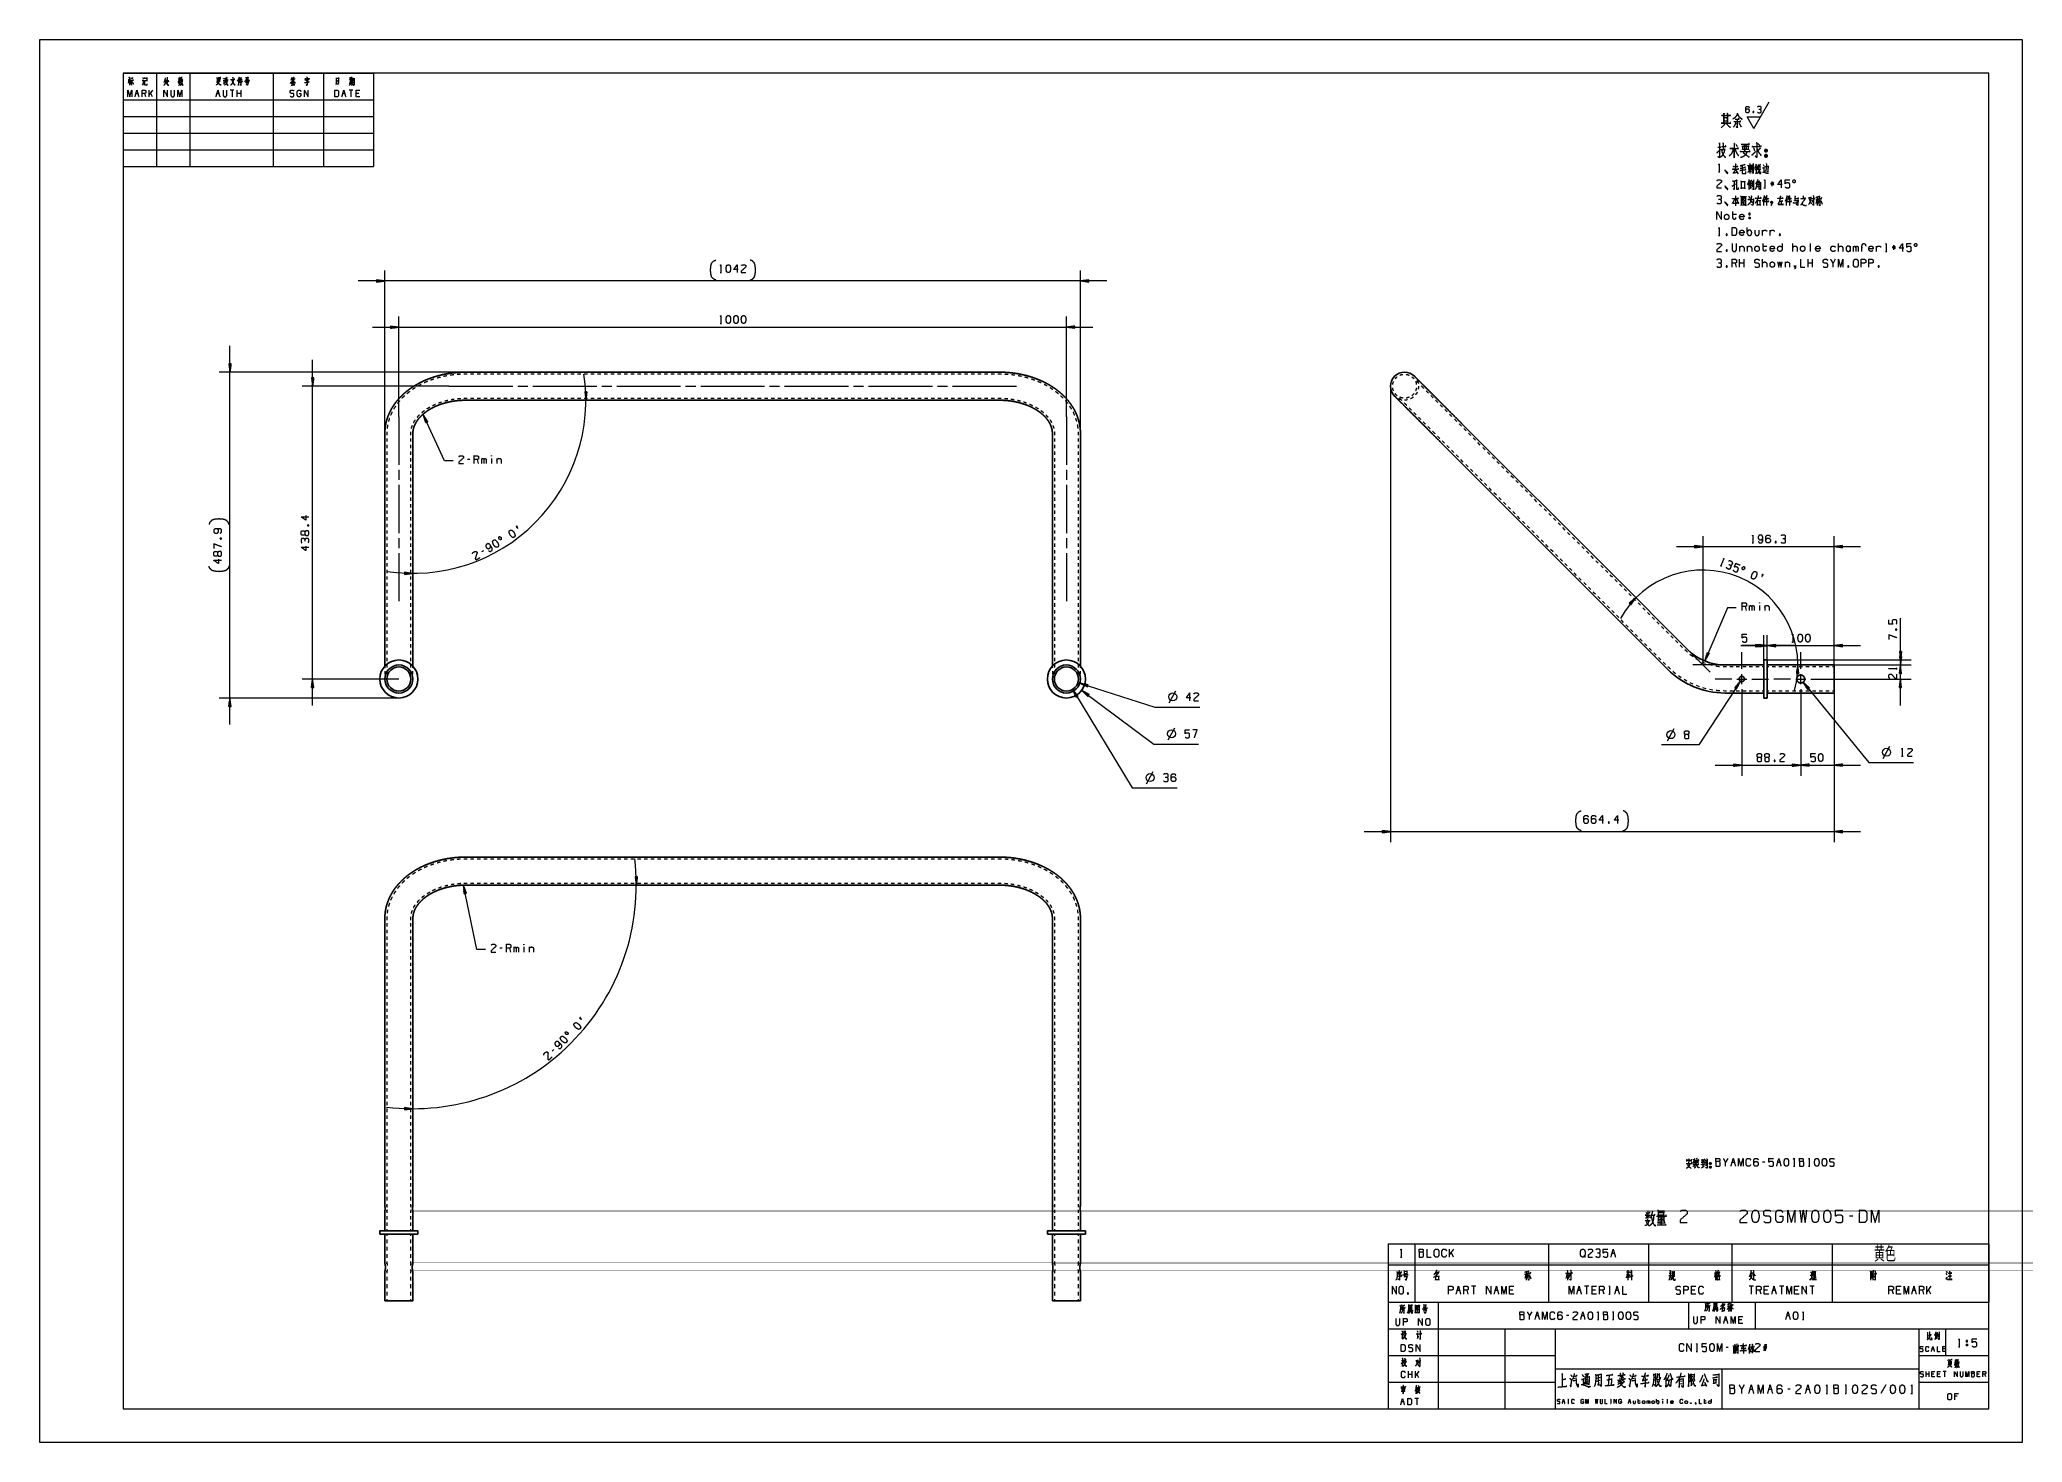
# Paper-space layout 'SHT2' of a CAD drawing. Header units: millimetres. Extents: x 0 to 594, y 0 to 420.
import ezdxf

# ---------------------------------------------------------------- set-up
doc = ezdxf.new("R2010")
doc.units = ezdxf.units.MM
doc.layers.add('101', color=7, linetype='Continuous', true_color=0xffffff)
doc.styles.add('chinesefs', font='simplex.shx', dxfattribs={"bigfont": 'gbcbig.shx'})

psp = doc.layouts.new('SHT2')

# ---------------------------------------------------------------- texts
at = {"lineweight": 18, "style": 'chinesefs'}
psp.add_text('黄色', height=4.562, dxfattribs=at).set_placement((549.54, 54.11))

# ---------------------------------------------------------------- linework, layer by layer
at = {"layer": '101', "color": 133, "linetype": 'Continuous', "lineweight": 18}
for p, q in [((0, 420), (0, 0)), ((594, 420), (0, 420)), ((594, 0), (594, 420)), ((25, 410), (25, 382)), ((25, 410), (100, 410)), ((25, 410), (100, 410)), ((584, 410), (25, 410)), ((25, 410), (100, 410)), ((25, 410), (25, 10)), ((35, 410), (35, 382)), ((45, 410), (45, 382)), ((70, 410), (70, 382)), ((85, 410), (85, 382)), ((100, 410), (100, 382)), ((584, 10), (584, 410)), ((25, 402), (100, 402)), ((25, 397), (100, 397)), ((25, 392), (100, 392)), ((25, 387), (100, 387)), ((25, 382), (100, 382)), ((404, 42), (584, 42)), ((404, 42), (404, 10)), ((419, 42), (419, 10)), ((494, 42), (494, 34)), ((514, 42), (514, 34)), ((404, 34), (584, 34)), ((439, 34), (439, 10)), ((454, 34), (454, 10)), ((563, 34), (563, 10)), ((571, 34), (571, 26)), ((404, 26), (454, 26)), ((563, 26), (584, 26)), ((404, 18), (454, 18)), ((454, 22), (563, 22)), ((504, 22), (504, 10)), ((563, 18), (584, 18)), ((25, 10), (584, 10)), ((404, 10), (584, 10)), ((0, 0), (594, 0))]:
    psp.add_line(p, q, dxfattribs=at)
at = {"layer": '101', "color": 72, "linetype": 'Continuous', "lineweight": 18}
for p, q in [((26.76, 408.05), (26.54, 406.94)), ((26.56, 408.12), (27.17, 408.12)), ((26.88, 407.89), (27.1, 407.41)), ((27.3, 407.54), (27.07, 406.67)), ((27.76, 407.52), (28.07, 406.63)), ((28.86, 403.92), (29.41, 403.92)), ((30.85, 406.38), (31.12, 406.83)), ((30.93, 408.63), (31.06, 408.24)), ((31.33, 407.83), (31.42, 407.72)), ((31.81, 402.93), (31.53, 403.92)), ((32.82, 402.93), (32.82, 404.9)), ((33.79, 404.9), (32.82, 403.53)), ((33.79, 402.93), (33.23, 404.11)), ((41.53, 407.97), (42.32, 408.14)), ((42.44, 407.91), (42.98, 408.03)), ((53.13, 403.92), (53.69, 403.92)), ((53.37, 407.85), (53.89, 407.93)), ((55.11, 406.63), (55.56, 407.18)), ((58.21, 404.9), (57.1, 404.9)), ((57.65, 404.9), (57.65, 402.93)), ((59.22, 402.93), (59.22, 404.9)), ((60.33, 403.92), (59.22, 403.92)), ((60.33, 402.93), (60.33, 404.9)), ((75.44, 408.32), (75.87, 408.39)), ((75.54, 408.3), (75.65, 407.99)), ((76.03, 407.39), (75.56, 407.31)), ((76.01, 408.26), (76.54, 408.36)), ((76.17, 408.24), (76.3, 407.91)), ((90.84, 403.92), (91.4, 403.92)), ((93.8, 404.9), (92.68, 404.9)), ((92.76, 408.18), (93.62, 408.3)), ((93.04, 407.83), (93.3, 407.89)), ((93.05, 407.47), (93.28, 407.54)), ((93.24, 404.9), (93.24, 402.93)), ((93.8, 407.81), (94.05, 407.87)), ((95.64, 403.92), (94.81, 403.92)), ((502.73, 387.86), (503.63, 387.86)), ((503.63, 387.08), (504.77, 387.08)), ((502.94, 380.43), (503.36, 380.43)), ((512.01, 381.83), (512.68, 381.85)), ((512.36, 381.2), (512.68, 380.43)), ((512.96, 382.53), (513.11, 382.38)), ((513.02, 382.43), (513.02, 380.55)), ((513.3, 382.88), (513.44, 382.73)), ((516.19, 381.58), (516.51, 381.58)), ((516.33, 382.65), (516.55, 382.25)), ((512.01, 377.26), (512.01, 375.09)), ((512.2, 375.36), (512.86, 375.79)), ((512.58, 376.89), (512.58, 375.61)), ((512.7, 377.31), (512.88, 376.81)), ((513.34, 377.99), (513.58, 377.91)), ((514.41, 376.04), (515.52, 376.04)), ((514.45, 376.59), (515.54, 376.59)), ((514.55, 377.56), (515.24, 377.56)), ((515.33, 377.76), (514.99, 377.29)), ((516.6, 375.66), (517.02, 375.66)), ((519.58, 376.86), (518.57, 376.86)), ((519.41, 377.34), (518.75, 376.39)), ((518.75, 377.34), (519.42, 376.39)), ((519.07, 376.14), (519.07, 377.56)), ((507.97, 373.25), (508.15, 373.1)), ((508.06, 373.15), (508.06, 370.28)), ((516.44, 372.3), (516.44, 370.33)), ((523.27, 372.3), (523.27, 370.33)), ((529.97, 372.75), (530.65, 372.75)), ((532.09, 372.18), (532.85, 372.18)), ((532.43, 372.13), (532.16, 370.9)), ((532.57, 372.85), (532.57, 370.33)), ((532.6, 371.95), (532.82, 371.48)), ((533.08, 371.9), (532.76, 370.78)), ((532.99, 372.45), (533.77, 372.45)), ((533.01, 371.95), (533.15, 371.73)), ((533.59, 371.85), (534, 370.75)), ((533.84, 372.75), (533.67, 372.13)), ((507.03, 367.71), (508.36, 367.71)), ((511.59, 362), (511.59, 363.75)), ((512.08, 366.86), (512.08, 366.39)), ((512.08, 366.86), (512.42, 366.86)), ((516.14, 361.38), (516.14, 362.95)), ((518.42, 361.38), (518.42, 362.95)), ((502.94, 361.38), (503.36, 361.38)), ((505.34, 361.83), (505.5, 361.4)), ((505.34, 357.06), (505.5, 356.64)), ((509.31, 358.19), (509.31, 356.61)), ((511.59, 358.19), (511.59, 356.61)), ((516.14, 358.19), (517.46, 358.19)), ((521.28, 361.83), (521.43, 361.4)), ((525.24, 356.61), (525.24, 358.99)), ((530.47, 359.01), (530.47, 356.61)), ((538.9, 356.61), (538.9, 358.99)), ((542.51, 356.61), (542.51, 358.19)), ((543.46, 356.61), (543.46, 358.19)), ((546.16, 357.66), (545.73, 357.66)), ((550.29, 356.61), (550.29, 358.19)), ((553.02, 356.61), (553.45, 356.61)), ((556.01, 357.81), (555, 357.81)), ((555.17, 358.29), (555.85, 357.34)), ((555.83, 358.29), (555.17, 357.34)), ((555.49, 357.09), (555.49, 358.51)), ((505.34, 352.3), (505.5, 351.88)), ((508.38, 351.85), (508.04, 353.05)), ((509.31, 351.85), (509.31, 354.23)), ((510.65, 353.05), (509.31, 353.05)), ((510.65, 351.85), (510.65, 354.23)), ((516.14, 351.85), (516.14, 354.23)), ((522.97, 353.43), (522.97, 351.85)), ((529.8, 351.85), (529.8, 354.23)), ((531.14, 353.05), (529.8, 353.05)), ((531.14, 351.85), (531.14, 354.23)), ((537.97, 354.23), (537.3, 353.05)), ((541.76, 352.3), (541.92, 351.88)), ((550.87, 352.3), (551.03, 351.88)), ((203.85, 350.24), (204.28, 350.24)), ((203.85, 335.02), (204.28, 335.02)), ((128.89, 294.25), (128.22, 294.25)), ((131.5, 293.05), (131.17, 294.25)), ((132.43, 293.05), (132.43, 294.62)), ((135.38, 294.62), (135.38, 293.05)), ((136.99, 294.62), (136.99, 293.05)), ((80.23, 274.45), (80.65, 274.61)), ((54.07, 270.53), (54.5, 270.69)), ((513.07, 269.3), (513.49, 269.3)), ((520.02, 269.75), (520.18, 269.32)), ((132.97, 266.95), (132.4, 266.6)), ((503.49, 262.56), (503.88, 262.4)), ((511.36, 249.03), (511.02, 250.23)), ((512.29, 249.03), (512.29, 250.6)), ((515.24, 250.6), (515.24, 249.03)), ((516.85, 250.6), (516.85, 249.03)), ((524.97, 239.64), (525.4, 239.64)), ((555.97, 243.27), (556.39, 243.43)), ((556.42, 231.45), (556.42, 231.88)), ((338.43, 221.38), (340.43, 225.03)), ((338.08, 210.32), (340.08, 213.97)), ((487.68, 210.07), (489.68, 213.72)), ((552.28, 204.78), (554.28, 208.43)), ((519.69, 204.3), (519.85, 203.87)), ((557.83, 205.42), (558.26, 205.42)), ((331.64, 197.2), (333.64, 200.85)), ((470.03, 185.79), (470.19, 185.36)), ((138.58, 147.95), (137.9, 147.95)), ((141.19, 146.75), (140.85, 147.95)), ((142.12, 146.75), (142.12, 148.32)), ((145.07, 148.32), (145.07, 146.75)), ((146.67, 148.32), (146.67, 146.75)), ((154.02, 117.62), (153.55, 117.14)), ((493.43, 84.48), (494.81, 84.48)), ((493.99, 85.01), (494.1, 84.71)), ((494.89, 84.76), (494.72, 84.01)), ((498.28, 83.83), (498.28, 82.43)), ((498.46, 84.36), (498.79, 83.73)), ((505.78, 85.03), (505.11, 83.86)), ((507.05, 83.86), (507.72, 83.86)), ((516.83, 83.86), (516.16, 83.86)), ((520.71, 83.86), (521.38, 83.86)), ((529.98, 85.03), (530.31, 85.03)), ((530.15, 85.03), (530.15, 82.66)), ((496.84, 83.11), (496.46, 82.88)), ((497.86, 82.18), (498.78, 82.71)), ((525.39, 82.66), (525.81, 82.66)), ((529.98, 82.66), (530.31, 82.66)), ((481.01, 66.46), (482.46, 66.46)), ((481.56, 67.84), (481.06, 67.05)), ((481.26, 68.94), (481.51, 68.39)), ((481.93, 67.8), (482.37, 67.29)), ((482.43, 69.02), (482.07, 68.39)), ((543.26, 67.68), (542.2, 67.68)), ((404, 59.46), (404, 53.11)), ((404, 59.46), (412, 59.46)), ((412, 59.46), (452, 59.46)), ((412, 59.46), (412, 53.11)), ((452, 59.46), (482, 59.46)), ((452, 59.46), (452, 53.11)), ((482, 59.46), (507, 59.46)), ((482, 59.46), (482, 53.11)), ((507, 59.46), (537, 59.46)), ((507, 59.46), (507, 53.11)), ((537, 59.46), (584, 59.46)), ((537, 59.46), (537, 53.11)), ((584, 59.46), (584, 53.11)), ((407.67, 55.48), (408.09, 55.48)), ((422.41, 55.48), (422.41, 57.85)), ((423.57, 57.85), (422.41, 56.2)), ((423.57, 55.48), (422.9, 56.9)), ((471.09, 56.68), (471.76, 56.68)), ((404, 53.11), (404, 42)), ((404, 53.11), (412, 53.11)), ((408.76, 51.23), (409.58, 51.23)), ((408.76, 50.53), (409.58, 50.53)), ((408.95, 50.08), (408.76, 49.38)), ((408.81, 49.65), (409.59, 49.65)), ((409.59, 51.45), (409.59, 50.3)), ((412, 53.11), (412, 42)), ((412, 53.11), (452, 53.11)), ((418.23, 50.65), (418.55, 50.17)), ((444.88, 50.4), (445.64, 50.4)), ((445.21, 50.35), (444.95, 49.13)), ((445.35, 51.08), (445.35, 48.55)), ((445.39, 50.17), (445.6, 49.7)), ((445.87, 50.13), (445.55, 49)), ((445.78, 50.68), (446.56, 50.68)), ((445.8, 50.17), (445.94, 49.95)), ((446.38, 50.08), (446.79, 48.98)), ((446.63, 50.98), (446.45, 50.35)), ((452, 53.11), (452, 42)), ((452, 53.11), (482, 53.11)), ((457.6, 50.62), (457.21, 49.08)), ((457.74, 50.35), (458.04, 49.9)), ((475.72, 50.25), (475.32, 49.17)), ((475.37, 50.25), (476.18, 50.25)), ((475.49, 51.18), (475.62, 50.6)), ((475.87, 50.25), (476.18, 49.77)), ((476.15, 51.18), (475.94, 50.53)), ((476.31, 50.38), (476.52, 49.92)), ((476.33, 51.2), (476.61, 50.62)), ((482, 53.11), (482, 42)), ((482, 53.11), (507, 53.11)), ((488.06, 49.95), (488.87, 49.95)), ((488.15, 50.65), (488.82, 50.65)), ((489.1, 51.03), (489.7, 51.03)), ((489.7, 51.25), (489.7, 49.55)), ((502.02, 50.6), (501.74, 49.45)), ((507, 53.11), (507, 42)), ((507, 53.11), (537, 53.11)), ((512.6, 50.68), (513.03, 50.68)), ((530.81, 50.95), (530.81, 49.13)), ((531.25, 50.48), (532.03, 50.48)), ((537, 53.11), (537, 42)), ((537, 53.11), (584, 53.11)), ((548.52, 51.1), (548.87, 51.1)), ((549.17, 50.6), (549.17, 48.53)), ((549.84, 51.45), (550.02, 51.3)), ((571.12, 50.6), (571.42, 50.13)), ((571.21, 51.3), (571.51, 50.75)), ((584, 53.11), (584, 42)), ((404, 42), (412, 42)), ((409.85, 44.81), (409.99, 44.39)), ((412, 42), (452, 42)), ((424.72, 45.56), (425.39, 45.56)), ((428, 44.36), (427.67, 45.56)), ((430.28, 46.74), (428.94, 46.74)), ((429.61, 46.74), (429.61, 44.36)), ((436.1, 45.56), (436.77, 45.56)), ((441.33, 45.56), (440.32, 45.56)), ((452, 42), (482, 42)), ((460.86, 45.56), (461.53, 45.56)), ((464.14, 46.74), (462.8, 46.74)), ((463.47, 46.74), (463.47, 44.36)), ((466.08, 45.56), (465.08, 45.56)), ((468.7, 44.36), (468.36, 45.56)), ((470.12, 46.74), (470.46, 46.74)), ((470.12, 44.36), (470.46, 44.36)), ((470.3, 46.74), (470.3, 44.36)), ((472.24, 45.56), (472.91, 45.56)), ((482, 42), (507, 42)), ((495.85, 45.56), (494.84, 45.56)), ((507, 42), (537, 42)), ((513.45, 46.74), (512.11, 46.74)), ((512.78, 46.74), (512.78, 44.36)), ((515.73, 44.36), (515.39, 45.56)), ((517.67, 45.56), (516.66, 45.56)), ((519.27, 45.56), (519.94, 45.56)), ((522.56, 46.74), (521.21, 46.74)), ((521.88, 46.74), (521.88, 44.36)), ((526.77, 45.56), (525.76, 45.56)), ((531.66, 46.74), (530.32, 46.74)), ((530.99, 46.74), (530.99, 44.36)), ((537, 42), (584, 42)), ((555.37, 44.36), (555.04, 45.56)), ((557.31, 45.56), (556.31, 45.56)), ((561.19, 45.56), (561.87, 45.56)), ((564.48, 44.36), (564.14, 45.56)), ((566.58, 46.74), (565.41, 45.09)), ((565.41, 44.36), (565.41, 46.74)), ((566.58, 44.36), (565.91, 45.79)), ((410.43, 39.06), (410.97, 39.21)), ((410.72, 40.45), (410.71, 39.15)), ((447.06, 39.1), (446.39, 37.93)), ((448.33, 37.93), (449, 37.93)), ((458.11, 37.93), (457.44, 37.93)), ((461.99, 37.93), (462.66, 37.93)), ((466.67, 36.73), (467.09, 36.73)), ((471.26, 39.1), (471.59, 39.1)), ((471.26, 36.73), (471.59, 36.73)), ((471.43, 39.1), (471.43, 36.73)), ((501.85, 39.68), (502.4, 39.83)), ((502.15, 41.07), (502.13, 39.77)), ((504.82, 36.66), (505.41, 36.66)), ((505.64, 40.78), (506.36, 40.98)), ((509.94, 36.66), (509.05, 36.66)), ((523.46, 37.93), (524.13, 37.93)), ((528.13, 36.73), (528.56, 36.73)), ((565.71, 31.9), (566.03, 32.02)), ((408.55, 24.55), (407.99, 24.41)), ((408.36, 24.3), (408.56, 24.03)), ((496.26, 27.2), (496.69, 27.2)), ((505.91, 28.4), (505.24, 28.4)), ((507.77, 29.53), (508.01, 29.08)), ((507.86, 26.9), (508.03, 26.63)), ((508.53, 29.53), (508.32, 29.08)), ((511.37, 27.45), (511.28, 27.63)), ((512.11, 28.48), (512.11, 26.63)), ((513.36, 27.4), (513.27, 27.2)), ((517.46, 28.63), (516.45, 28.63)), ((517.46, 28.15), (516.45, 28.15)), ((516.61, 27.43), (516.94, 29.35)), ((517.3, 29.35), (516.96, 27.43)), ((566.97, 27.96), (567.41, 27.96)), ((570.81, 27.96), (570.14, 27.96)), ((573.71, 24.03), (574.5, 24.2)), ((574.61, 23.97), (575.16, 24.09)), ((574.89, 28.63), (575.31, 28.63)), ((577.2, 29.36), (577.53, 29.36)), ((577.2, 29.36), (577.2, 28.88)), ((410.1, 19.35), (410.1, 21.31)), ((411.21, 20.34), (410.1, 20.34)), ((411.21, 19.35), (411.21, 21.31)), ((412.22, 19.35), (412.22, 21.31)), ((413.18, 21.31), (412.22, 19.95)), ((413.18, 19.35), (412.63, 20.53)), ((459.57, 19.1), (460.47, 19.34)), ((463.18, 18.82), (463.96, 18.99)), ((463.18, 18.2), (464.01, 18.41)), ((466.4, 18.3), (467.52, 18.58)), ((467.47, 19.41), (466.42, 19.13)), ((470.18, 20.03), (469.91, 17.03)), ((473.22, 19.2), (474.59, 19.44)), ((477.25, 19.1), (478.15, 19.34)), ((483.95, 19.41), (483.56, 19.34)), ((483.93, 18.65), (483.56, 18.55)), ((492.1, 18.3), (491.25, 18.2)), ((492.78, 19.86), (492.59, 19.75)), ((495.37, 19.65), (494.85, 19.58)), ((565.17, 19.65), (565.17, 21.22)), ((566.06, 20.45), (565.17, 20.45)), ((566.06, 19.65), (566.06, 21.22)), ((567.53, 20.45), (566.87, 20.45)), ((569.23, 20.45), (568.56, 20.45)), ((571.15, 21.22), (570.26, 21.22)), ((570.71, 21.22), (570.71, 19.65)), ((581.11, 20.45), (580.44, 20.45)), ((583.03, 19.65), (582.81, 20.45)), ((408.03, 12.2), (408.59, 12.2)), ((408.25, 15.68), (408.78, 15.77)), ((413.11, 13.17), (412, 13.17)), ((412.62, 16.37), (412.05, 16.24)), ((412.42, 16.08), (412.61, 15.83)), ((412.55, 13.17), (412.55, 11.2)), ((456.34, 12.24), (456.71, 12.24)), ((457.84, 12.89), (458.03, 12.89)), ((457.94, 12.89), (457.94, 11.58)), ((470.57, 12.89), (470.76, 12.89)), ((470.67, 12.89), (470.67, 11.58)), ((476.14, 12.24), (476.51, 12.24)), ((478.78, 12.45), (479.52, 12.45)), ((481.61, 11.58), (481.61, 12.45)), ((484.44, 11.92), (484.44, 12.89)), ((486.23, 12.45), (486.23, 11.58)), ((487.64, 12.9), (487.64, 11.58)), ((491.25, 17.54), (492.1, 17.65)), ((498.59, 12.45), (499.32, 12.45)), ((510.69, 17.19), (509.95, 15.89)), ((512.41, 15.89), (513.15, 15.89)), ((518.07, 15.89), (518.81, 15.89)), ((524.47, 15.89), (523.72, 15.89)), ((529.38, 15.89), (530.12, 15.89)), ((535.18, 14.57), (535.64, 14.57)), ((540.87, 17.19), (541.24, 17.19)), ((540.87, 14.57), (541.24, 14.57)), ((541.07, 17.19), (541.07, 14.57)), ((553.12, 17.19), (551.64, 14.57)), ((560.63, 14.57), (561.1, 14.57)), ((574.45, 13.87), (573.76, 13.87)), ((457.84, 11.58), (458.03, 11.58)), ((470.57, 11.58), (470.76, 11.58))]:
    psp.add_line(p, q, dxfattribs=at)
at = {"layer": '101', "color": 43, "linetype": 'Continuous', "lineweight": 18}
for p, q in [((513.36, 398.5), (513.49, 398.16)), ((513.54, 393.41), (518.16, 401.41)), ((513.54, 393.41), (511.52, 396.91)), ((511.52, 396.91), (515.56, 396.91))]:
    psp.add_line(p, q, dxfattribs=at)
at = {"layer": '101', "color": 22, "linetype": 'Continuous', "lineweight": 18}
for p, q in [((103.41, 302.1), (103.41, 350.93)), ((311.81, 302.1), (311.81, 350.93)), ((319.75, 347.76), (95.47, 347.76)), ((103.41, 347.76), (100.87, 348.09)), ((100.87, 348.09), (100.9, 348.09)), ((100.87, 348.09), (100.9, 348.09)), ((100.87, 348.09), (100.87, 347.42)), ((100.87, 348.03), (101.29, 348.03)), ((100.87, 347.98), (101.68, 347.98)), ((100.87, 347.93), (102.06, 347.93)), ((100.87, 347.88), (102.45, 347.88)), ((100.87, 347.83), (102.83, 347.83)), ((100.87, 347.78), (103.22, 347.78)), ((100.87, 347.42), (103.41, 347.76)), ((100.87, 347.73), (103.22, 347.73)), ((100.87, 347.68), (102.83, 347.68)), ((100.87, 347.63), (102.45, 347.63)), ((100.87, 347.58), (102.06, 347.58)), ((100.87, 347.53), (101.68, 347.53)), ((100.87, 347.48), (101.29, 347.48)), ((100.87, 347.43), (100.9, 347.43)), ((100.87, 347.43), (100.9, 347.43)), ((314.35, 348.09), (311.81, 347.76)), ((311.81, 347.76), (314.35, 347.42)), ((314.35, 347.78), (312.01, 347.78)), ((314.35, 347.73), (312.01, 347.73)), ((314.35, 347.83), (312.39, 347.83)), ((314.35, 347.68), (312.39, 347.68)), ((314.35, 347.88), (312.78, 347.88)), ((314.35, 347.63), (312.78, 347.63)), ((314.35, 347.93), (313.16, 347.93)), ((314.35, 347.58), (313.16, 347.58)), ((314.35, 347.98), (313.55, 347.98)), ((314.35, 347.53), (313.55, 347.53)), ((314.35, 348.03), (313.93, 348.03)), ((314.35, 347.48), (313.93, 347.48)), ((314.35, 348.09), (314.32, 348.09)), ((314.35, 348.09), (314.32, 348.09)), ((314.35, 347.43), (314.32, 347.43)), ((314.35, 347.43), (314.32, 347.43)), ((314.35, 347.42), (314.35, 348.09)), ((99.67, 333.93), (315.55, 333.93)), ((105.07, 334.26), (105.1, 334.26)), ((107.61, 333.93), (105.07, 334.26)), ((105.07, 334.26), (105.07, 333.6)), ((105.07, 334.26), (105.1, 334.26)), ((105.07, 334.21), (105.49, 334.21)), ((105.07, 334.16), (105.88, 334.16)), ((105.07, 334.11), (106.26, 334.11)), ((105.07, 334.06), (106.65, 334.06)), ((105.07, 334.01), (107.03, 334.01)), ((105.07, 333.95), (107.42, 333.95)), ((105.07, 333.6), (107.61, 333.93)), ((105.07, 333.9), (107.42, 333.9)), ((105.07, 333.85), (107.03, 333.85)), ((105.07, 333.8), (106.65, 333.8)), ((105.07, 333.75), (106.26, 333.75)), ((105.07, 333.7), (105.88, 333.7)), ((105.07, 333.65), (105.49, 333.65)), ((105.07, 333.6), (105.1, 333.6)), ((105.07, 333.6), (105.1, 333.6)), ((107.61, 307.1), (107.61, 337.1)), ((307.61, 307.1), (307.61, 337.1)), ((310.15, 334.26), (307.61, 333.93)), ((307.61, 333.93), (310.15, 333.6)), ((310.15, 333.95), (307.81, 333.95)), ((310.15, 333.9), (307.81, 333.9)), ((310.15, 334.01), (308.19, 334.01)), ((310.15, 333.85), (308.19, 333.85)), ((310.15, 334.06), (308.58, 334.06)), ((310.15, 333.8), (308.58, 333.8)), ((310.15, 334.11), (308.96, 334.11)), ((310.15, 333.75), (308.96, 333.75)), ((310.15, 334.16), (309.35, 334.16)), ((310.15, 333.7), (309.35, 333.7)), ((310.15, 334.21), (309.73, 334.21)), ((310.15, 333.65), (309.73, 333.65)), ((310.15, 334.26), (310.12, 334.26)), ((310.15, 334.26), (310.12, 334.26)), ((310.15, 333.6), (310.12, 333.6)), ((310.15, 333.6), (310.12, 333.6)), ((310.15, 333.6), (310.15, 334.26)), ((57, 214.92), (57, 328.37)), ((56.67, 322.98), (57, 320.44)), ((57.34, 322.98), (56.67, 322.98)), ((56.67, 322.98), (56.67, 322.95)), ((56.67, 322.98), (56.67, 322.95)), ((56.72, 322.98), (56.72, 322.56)), ((56.77, 322.98), (56.77, 322.17)), ((56.82, 322.98), (56.82, 321.79)), ((56.87, 322.98), (56.87, 321.4)), ((56.93, 322.98), (56.93, 321.02)), ((56.98, 322.98), (56.98, 320.63)), ((57, 320.44), (57.34, 322.98)), ((57.03, 322.98), (57.03, 320.63)), ((57.08, 322.98), (57.08, 321.02)), ((57.13, 322.98), (57.13, 321.4)), ((57.18, 322.98), (57.18, 321.79)), ((57.23, 322.98), (57.23, 322.17)), ((57.28, 322.98), (57.28, 322.56)), ((57.33, 322.98), (57.33, 322.95)), ((57.33, 322.98), (57.33, 322.95)), ((81.77, 220.62), (81.77, 324.17)), ((127.61, 320.44), (53.83, 320.44)), ((122.61, 316.24), (78.6, 316.24)), ((81.44, 318.78), (81.44, 318.75)), ((81.44, 318.78), (81.77, 316.24)), ((81.44, 318.78), (81.44, 318.75)), ((82.11, 318.78), (81.44, 318.78)), ((81.49, 318.78), (81.49, 318.36)), ((81.54, 318.78), (81.54, 317.97)), ((81.59, 318.78), (81.59, 317.59)), ((81.64, 318.78), (81.64, 317.2)), ((81.69, 318.78), (81.69, 316.82)), ((81.75, 318.78), (81.75, 316.43)), ((81.77, 316.24), (82.11, 318.78)), ((81.8, 318.78), (81.8, 316.43)), ((81.85, 318.78), (81.85, 316.82)), ((81.9, 318.78), (81.9, 317.2)), ((81.95, 318.78), (81.95, 317.59)), ((82, 318.78), (82, 317.97)), ((82.05, 318.78), (82.05, 318.36)), ((82.1, 318.78), (82.1, 318.75)), ((82.1, 318.78), (82.1, 318.75)), ((404.71, 316.24), (404.71, 179.68)), ((163.97, 314.58), (163.3, 314.57)), ((163.3, 314.57), (163.67, 312.04)), ((163.31, 314.57), (163.31, 314.54)), ((163.31, 314.57), (163.31, 314.54)), ((163.36, 314.57), (163.36, 314.16)), ((163.41, 314.57), (163.42, 313.77)), ((163.46, 314.58), (163.47, 313.39)), ((163.51, 314.58), (163.53, 313)), ((163.56, 314.58), (163.58, 312.62)), ((163.61, 314.58), (163.64, 312.23)), ((163.66, 314.58), (163.69, 312.23)), ((163.67, 312.04), (163.97, 314.58)), ((163.71, 314.58), (163.74, 312.62)), ((163.76, 314.58), (163.78, 313)), ((163.81, 314.58), (163.83, 313.39)), ((163.86, 314.58), (163.87, 313.78)), ((163.92, 314.58), (163.92, 314.16)), ((163.97, 314.58), (163.97, 314.55)), ((163.97, 314.58), (163.97, 314.55)), ((121.3, 293.86), (114.9, 307.76)), ((116.26, 305.6), (114.9, 307.76)), ((114.9, 307.76), (115.66, 305.32)), ((115.94, 305.45), (114.95, 307.58)), ((115.98, 305.47), (115, 307.6)), ((115.89, 305.42), (115.07, 307.21)), ((115.84, 305.4), (115.18, 306.83)), ((116.03, 305.49), (115.21, 307.27)), ((115.8, 305.38), (115.3, 306.46)), ((116.07, 305.51), (115.42, 306.94)), ((115.75, 305.36), (115.42, 306.09)), ((115.71, 305.34), (115.53, 305.72)), ((116.12, 305.53), (115.62, 306.61)), ((115.66, 305.32), (115.65, 305.35)), ((115.66, 305.32), (115.65, 305.35)), ((115.66, 305.32), (116.26, 305.6)), ((116.17, 305.55), (115.83, 306.28)), ((116.21, 305.57), (116.04, 305.95)), ((116.26, 305.59), (116.25, 305.62)), ((116.26, 305.59), (116.25, 305.62)), ((123.84, 293.86), (121.3, 293.86)), ((490.39, 268.2), (545.53, 268.2)), ((498.33, 268.2), (495.79, 268.54)), ((495.79, 268.54), (495.79, 267.87)), ((495.79, 268.53), (495.82, 268.53)), ((495.79, 268.53), (495.82, 268.53)), ((495.79, 268.48), (496.21, 268.48)), ((495.79, 268.43), (496.6, 268.43)), ((495.79, 268.38), (496.98, 268.38)), ((495.79, 268.33), (497.37, 268.33)), ((495.79, 268.28), (497.75, 268.28)), ((495.79, 268.23), (498.14, 268.23)), ((495.79, 267.87), (498.33, 268.2)), ((495.79, 268.18), (498.14, 268.18)), ((495.79, 268.13), (497.75, 268.13)), ((495.79, 268.08), (497.37, 268.08)), ((495.79, 268.03), (496.98, 268.03)), ((495.79, 267.97), (496.6, 267.97)), ((495.79, 267.92), (496.21, 267.92)), ((495.79, 267.87), (495.82, 267.87)), ((495.79, 267.87), (495.82, 267.87)), ((498.33, 232.76), (498.33, 271.38)), ((537.59, 232.76), (537.59, 271.38)), ((540.13, 268.54), (537.59, 268.2)), ((537.59, 268.2), (540.13, 267.87)), ((540.13, 268.23), (537.79, 268.23)), ((540.13, 268.18), (537.79, 268.18)), ((540.13, 268.28), (538.17, 268.28)), ((540.13, 268.13), (538.17, 268.13)), ((540.13, 268.33), (538.56, 268.33)), ((540.13, 268.08), (538.56, 268.08)), ((540.13, 268.38), (538.94, 268.38)), ((540.13, 268.03), (538.94, 268.03)), ((540.13, 268.43), (539.33, 268.43)), ((540.13, 267.97), (539.33, 267.97)), ((540.13, 268.48), (539.72, 268.48)), ((540.13, 267.92), (539.72, 267.92)), ((540.13, 268.53), (540.1, 268.53)), ((540.13, 268.53), (540.1, 268.53)), ((540.13, 267.87), (540.1, 267.87)), ((540.13, 267.87), (540.1, 267.87)), ((540.13, 267.87), (540.13, 268.54)), ((109.28, 260.55), (109.27, 259.88)), ((109.27, 260.39), (110.46, 260.38)), ((109.27, 260.34), (110.85, 260.32)), ((109.27, 260.29), (111.23, 260.27)), ((109.27, 260.24), (111.62, 260.21)), ((109.27, 260.19), (111.62, 260.16)), ((109.27, 259.88), (111.81, 260.18)), ((109.27, 260.14), (111.23, 260.11)), ((109.27, 260.09), (110.85, 260.07)), ((109.27, 260.04), (110.46, 260.02)), ((109.27, 259.98), (110.07, 259.98)), ((109.27, 259.93), (109.69, 259.93)), ((109.27, 259.88), (109.3, 259.88)), ((109.27, 259.88), (109.3, 259.88)), ((111.81, 260.18), (109.28, 260.55)), ((109.28, 260.54), (109.31, 260.54)), ((109.28, 260.54), (109.31, 260.54)), ((109.28, 260.49), (109.69, 260.49)), ((109.28, 260.44), (110.08, 260.43)), ((478.24, 252.85), (476.24, 251.25)), ((476.24, 251.24), (476.27, 251.27)), ((476.24, 251.24), (476.27, 251.27)), ((476.24, 251.25), (476.72, 250.78)), ((476.28, 251.21), (476.57, 251.51)), ((476.32, 251.17), (476.87, 251.75)), ((476.35, 251.14), (477.18, 252)), ((476.39, 251.1), (477.48, 252.24)), ((476.43, 251.07), (477.78, 252.49)), ((476.46, 251.03), (478.09, 252.73)), ((476.5, 251), (478.12, 252.69)), ((476.54, 250.96), (477.89, 252.38)), ((476.57, 250.93), (477.66, 252.07)), ((476.61, 250.89), (477.43, 251.75)), ((476.65, 250.86), (477.2, 251.44)), ((476.68, 250.82), (476.97, 251.12)), ((476.72, 250.78), (478.24, 252.85)), ((476.72, 250.79), (476.74, 250.81)), ((476.72, 250.79), (476.74, 250.81)), ((505.71, 249.84), (498.83, 233.96)), ((508.25, 249.84), (505.71, 249.84)), ((557.51, 224.82), (557.51, 246.75)), ((509.66, 238.55), (545.53, 238.55)), ((525.53, 238.55), (509.93, 238.55)), ((514.05, 238.88), (514.08, 238.88)), ((514.05, 238.88), (514.08, 238.88)), ((514.05, 238.88), (514.05, 238.22)), ((516.59, 238.55), (514.05, 238.88)), ((514.05, 238.83), (514.47, 238.83)), ((514.05, 238.78), (514.86, 238.78)), ((514.05, 238.73), (515.24, 238.73)), ((514.05, 238.68), (515.63, 238.68)), ((514.05, 238.63), (516.01, 238.63)), ((514.05, 238.58), (516.4, 238.58)), ((514.05, 238.22), (516.59, 238.55)), ((514.05, 238.53), (516.4, 238.53)), ((514.05, 238.47), (516.01, 238.47)), ((514.05, 238.42), (515.63, 238.42)), ((514.05, 238.37), (515.24, 238.37)), ((514.05, 238.32), (514.86, 238.32)), ((514.05, 238.27), (514.47, 238.27)), ((514.05, 238.22), (514.08, 238.22)), ((514.05, 238.22), (514.08, 238.22)), ((515.05, 238.88), (515.08, 238.88)), ((515.05, 238.88), (515.08, 238.88)), ((515.05, 238.88), (515.05, 238.22)), ((517.59, 238.55), (515.05, 238.88)), ((515.05, 238.83), (515.47, 238.83)), ((515.05, 238.78), (515.86, 238.78)), ((515.05, 238.73), (516.24, 238.73)), ((515.05, 238.68), (516.63, 238.68)), ((515.05, 238.63), (517.01, 238.63)), ((515.05, 238.58), (517.4, 238.58)), ((515.05, 238.22), (517.59, 238.55)), ((515.05, 238.53), (517.4, 238.53)), ((515.05, 238.47), (517.01, 238.47)), ((515.05, 238.42), (516.63, 238.42)), ((515.05, 238.37), (516.24, 238.37)), ((515.05, 238.32), (515.86, 238.32)), ((515.05, 238.27), (515.47, 238.27)), ((515.05, 238.22), (515.08, 238.22)), ((515.05, 238.22), (515.08, 238.22)), ((516.59, 234.26), (516.59, 241.73)), ((517.59, 234.26), (517.59, 241.73)), ((517.59, 234.26), (517.59, 241.73)), ((520.13, 238.88), (517.59, 238.55)), ((517.59, 238.55), (520.13, 238.22)), ((520.13, 238.58), (517.79, 238.58)), ((520.13, 238.53), (517.79, 238.53)), ((520.13, 238.63), (518.17, 238.63)), ((520.13, 238.47), (518.17, 238.47)), ((520.13, 238.68), (518.56, 238.68)), ((520.13, 238.42), (518.56, 238.42)), ((520.13, 238.73), (518.94, 238.73)), ((520.13, 238.37), (518.94, 238.37)), ((520.13, 238.78), (519.33, 238.78)), ((520.13, 238.32), (519.33, 238.32)), ((520.13, 238.83), (519.72, 238.83)), ((520.13, 238.27), (519.72, 238.27)), ((520.13, 238.88), (520.1, 238.88)), ((520.13, 238.88), (520.1, 238.88)), ((520.13, 238.22), (520.1, 238.22)), ((520.13, 238.22), (520.1, 238.22)), ((520.13, 238.22), (520.13, 238.88)), ((537.59, 232.76), (537.59, 241.73)), ((540.13, 238.88), (537.59, 238.55)), ((537.59, 238.55), (540.13, 238.22)), ((540.13, 238.58), (537.79, 238.58)), ((540.13, 238.53), (537.79, 238.53)), ((540.13, 238.63), (538.17, 238.63)), ((540.13, 238.47), (538.17, 238.47)), ((540.13, 238.68), (538.56, 238.68)), ((540.13, 238.42), (538.56, 238.42)), ((540.13, 238.73), (538.94, 238.73)), ((540.13, 238.37), (538.94, 238.37)), ((540.13, 238.78), (539.33, 238.78)), ((540.13, 238.32), (539.33, 238.32)), ((540.13, 238.83), (539.72, 238.83)), ((540.13, 238.27), (539.72, 238.27)), ((540.13, 238.88), (540.1, 238.88)), ((540.13, 238.88), (540.1, 238.88)), ((540.13, 238.22), (540.1, 238.22)), ((540.13, 238.22), (540.1, 238.22)), ((540.13, 238.22), (540.13, 238.88)), ((557.51, 220.62), (557.51, 240.69)), ((499.53, 236.42), (498.83, 233.96)), ((498.83, 233.96), (500.15, 236.16)), ((499.82, 236.3), (498.88, 234.15)), ((499.86, 236.28), (498.93, 234.13)), ((499.77, 236.32), (498.99, 234.52)), ((499.72, 236.34), (499.1, 234.89)), ((499.91, 236.26), (499.13, 234.46)), ((499.68, 236.36), (499.2, 235.27)), ((499.63, 236.38), (499.31, 235.64)), ((499.96, 236.24), (499.33, 234.79)), ((499.58, 236.4), (499.42, 236.02)), ((499.54, 236.42), (499.52, 236.39)), ((499.54, 236.42), (499.52, 236.39)), ((500.15, 236.16), (499.53, 236.42)), ((500, 236.22), (499.53, 235.13)), ((500.05, 236.2), (499.73, 235.46)), ((500.1, 236.18), (499.93, 235.8)), ((500.14, 236.16), (500.13, 236.13)), ((500.14, 236.16), (500.13, 236.13)), ((517.59, 234.26), (560.68, 234.26)), ((526.75, 232.76), (526.36, 230.22)), ((526.57, 230.22), (526.6, 231.79)), ((526.62, 230.22), (526.66, 232.18)), ((526.67, 230.22), (526.72, 232.56)), ((526.72, 230.22), (526.77, 232.56)), ((527.03, 230.21), (526.75, 232.76)), ((526.77, 230.22), (526.81, 232.18)), ((526.82, 230.21), (526.86, 231.79)), ((537.59, 232.76), (560.68, 232.76)), ((537.59, 232.76), (560.68, 232.76)), ((557.17, 236.8), (557.51, 234.26)), ((557.84, 236.8), (557.17, 236.8)), ((557.84, 235.3), (557.17, 235.3)), ((557.17, 235.3), (557.51, 232.76)), ((557.51, 232.76), (557.17, 230.22)), ((557.18, 236.8), (557.18, 236.76)), ((557.18, 236.8), (557.18, 236.76)), ((557.18, 235.3), (557.18, 235.26)), ((557.18, 235.3), (557.18, 235.26)), ((557.23, 236.8), (557.23, 236.38)), ((557.23, 235.3), (557.23, 234.88)), ((557.28, 236.8), (557.28, 235.99)), ((557.28, 235.3), (557.28, 234.49)), ((557.33, 236.8), (557.33, 235.61)), ((557.33, 235.3), (557.33, 234.11)), ((557.38, 236.8), (557.38, 235.22)), ((557.38, 235.3), (557.38, 233.72)), ((557.38, 230.22), (557.38, 231.79)), ((557.43, 236.8), (557.43, 234.83)), ((557.43, 235.3), (557.43, 233.33)), ((557.43, 230.22), (557.43, 232.18)), ((557.48, 236.8), (557.48, 234.45)), ((557.48, 235.3), (557.48, 232.95)), ((557.48, 230.22), (557.48, 232.56)), ((557.51, 234.26), (557.84, 236.8)), ((557.51, 232.76), (557.84, 235.3)), ((557.84, 230.22), (557.51, 232.76)), ((557.53, 236.8), (557.53, 234.45)), ((557.53, 235.3), (557.53, 232.95)), ((557.53, 230.22), (557.53, 232.56)), ((557.59, 236.8), (557.59, 234.83)), ((557.59, 235.3), (557.59, 233.33)), ((557.59, 230.22), (557.59, 232.18)), ((557.64, 236.8), (557.64, 235.22)), ((557.64, 235.3), (557.64, 233.72)), ((557.64, 230.22), (557.64, 231.79)), ((557.69, 236.8), (557.69, 235.61)), ((557.69, 235.3), (557.69, 234.11)), ((557.74, 236.8), (557.74, 235.99)), ((557.74, 235.3), (557.74, 234.49)), ((557.79, 236.8), (557.79, 236.38)), ((557.79, 235.3), (557.79, 234.88)), ((557.84, 236.8), (557.84, 236.76)), ((557.84, 236.8), (557.84, 236.76)), ((557.84, 235.3), (557.84, 235.26)), ((557.84, 235.3), (557.84, 235.26)), ((107.61, 228.56), (78.6, 228.56)), ((81.77, 228.56), (81.44, 226.02)), ((81.44, 226.02), (81.44, 226.05)), ((81.44, 226.02), (81.44, 226.05)), ((81.44, 226.02), (82.11, 226.02)), ((81.49, 226.02), (81.49, 226.43)), ((81.54, 226.02), (81.54, 226.82)), ((81.59, 226.02), (81.59, 227.21)), ((81.64, 226.02), (81.64, 227.59)), ((81.69, 226.02), (81.69, 227.98)), ((81.75, 226.02), (81.75, 228.36)), ((82.11, 226.02), (81.77, 228.56)), ((81.8, 226.02), (81.8, 228.36)), ((81.85, 226.02), (81.85, 227.98)), ((81.9, 226.02), (81.9, 227.59)), ((81.95, 226.02), (81.95, 227.21)), ((82, 226.02), (82, 226.82)), ((82.05, 226.02), (82.05, 226.43)), ((82.1, 226.02), (82.1, 226.05)), ((82.1, 226.02), (82.1, 226.05)), ((314.14, 226.83), (311.62, 227.28)), ((311.62, 227.28), (313.93, 226.2)), ((311.62, 227.28), (334.14, 220.13)), ((314.03, 226.49), (311.79, 227.2)), ((314.04, 226.54), (311.81, 227.25)), ((314.01, 226.44), (312.14, 227.04)), ((314.06, 226.59), (312.19, 227.18)), ((314, 226.39), (312.5, 226.87)), ((314.07, 226.64), (312.57, 227.11)), ((313.98, 226.35), (312.85, 226.71)), ((314.09, 226.68), (312.96, 227.05)), ((313.97, 226.3), (313.2, 226.54)), ((314.11, 226.73), (313.34, 226.98)), ((313.95, 226.25), (313.55, 226.38)), ((314.12, 226.78), (313.72, 226.91)), ((313.94, 226.2), (313.91, 226.21)), ((313.94, 226.2), (313.91, 226.21)), ((313.93, 226.2), (314.14, 226.83)), ((314.14, 226.83), (314.11, 226.84)), ((314.14, 226.83), (314.11, 226.84)), ((509.52, 227.89), (497.09, 208.82)), ((509.52, 227.89), (507.85, 225.94)), ((507.85, 225.94), (508.41, 225.58)), ((507.86, 225.94), (507.87, 225.96)), ((507.86, 225.94), (507.87, 225.96)), ((507.9, 225.91), (508.13, 226.26)), ((507.94, 225.88), (508.38, 226.56)), ((507.98, 225.85), (508.63, 226.85)), ((508.03, 225.83), (508.89, 227.15)), ((508.07, 225.8), (509.14, 227.44)), ((508.11, 225.77), (509.39, 227.74)), ((508.15, 225.74), (509.43, 227.71)), ((508.2, 225.72), (509.27, 227.36)), ((508.24, 225.69), (509.1, 227.01)), ((508.28, 225.66), (508.93, 226.66)), ((508.32, 225.63), (508.76, 226.31)), ((508.37, 225.61), (508.59, 225.96)), ((508.41, 225.58), (509.52, 227.89)), ((526.36, 230.22), (526.36, 230.26)), ((526.36, 230.22), (526.36, 230.26)), ((526.36, 230.22), (527.03, 230.21)), ((526.41, 230.22), (526.42, 230.64)), ((526.47, 230.22), (526.48, 231.03)), ((526.52, 230.22), (526.54, 231.41)), ((526.87, 230.21), (526.9, 231.4)), ((526.92, 230.21), (526.94, 231.02)), ((526.97, 230.21), (526.98, 230.63)), ((527.02, 230.21), (527.03, 230.24)), ((527.02, 230.21), (527.03, 230.24)), ((530.21, 225.87), (528.35, 227.63)), ((528.35, 227.63), (529.7, 225.45)), ((528.35, 227.63), (547.99, 203.53)), ((529.94, 225.64), (528.45, 227.46)), ((529.98, 225.67), (528.49, 227.49)), ((529.9, 225.61), (528.66, 227.13)), ((530.01, 225.71), (528.78, 227.23)), ((529.86, 225.58), (528.86, 226.8)), ((530.05, 225.74), (529.06, 226.96)), ((529.82, 225.54), (529.07, 226.47)), ((529.78, 225.51), (529.27, 226.14)), ((530.09, 225.77), (529.34, 226.69)), ((529.74, 225.48), (529.48, 225.8)), ((530.13, 225.8), (529.63, 226.42)), ((529.7, 225.45), (530.21, 225.87)), ((530.17, 225.83), (529.91, 226.16)), ((530.21, 225.87), (530.19, 225.89)), ((530.21, 225.87), (530.19, 225.89)), ((535.59, 228.56), (560.68, 228.56)), ((557.17, 230.22), (557.84, 230.22)), ((557.51, 228.56), (557.17, 226.02)), ((557.17, 226.02), (557.84, 226.02)), ((557.18, 230.22), (557.18, 230.25)), ((557.18, 230.22), (557.18, 230.25)), ((557.18, 226.02), (557.18, 226.05)), ((557.18, 226.02), (557.18, 226.05)), ((557.23, 230.22), (557.23, 230.63)), ((557.23, 226.02), (557.23, 226.43)), ((557.28, 230.22), (557.28, 231.02)), ((557.28, 226.02), (557.28, 226.82)), ((557.33, 230.22), (557.33, 231.41)), ((557.33, 226.02), (557.33, 227.21)), ((557.38, 226.02), (557.38, 227.59)), ((557.43, 226.02), (557.43, 227.98)), ((557.48, 226.02), (557.48, 228.36)), ((557.84, 226.02), (557.51, 228.56)), ((557.53, 226.02), (557.53, 228.36)), ((557.59, 226.02), (557.59, 227.98)), ((557.64, 226.02), (557.64, 227.59)), ((557.69, 230.22), (557.69, 231.41)), ((557.69, 226.02), (557.69, 227.21)), ((557.74, 230.22), (557.74, 231.02)), ((557.74, 226.02), (557.74, 226.82)), ((557.79, 230.22), (557.79, 230.63)), ((557.79, 226.02), (557.79, 226.43)), ((557.84, 230.22), (557.84, 230.25)), ((557.84, 230.22), (557.84, 230.25)), ((557.84, 226.02), (557.84, 226.05)), ((557.84, 226.02), (557.84, 226.05)), ((107.61, 222.86), (53.83, 222.86)), ((57, 222.86), (56.67, 220.32)), ((56.67, 220.32), (56.67, 220.35)), ((56.67, 220.32), (56.67, 220.35)), ((56.67, 220.32), (57.34, 220.32)), ((56.72, 220.32), (56.72, 220.73)), ((56.77, 220.32), (56.77, 221.12)), ((56.82, 220.32), (56.82, 221.51)), ((56.87, 220.32), (56.87, 221.89)), ((56.93, 220.32), (56.93, 222.28)), ((56.98, 220.32), (56.98, 222.66)), ((57.34, 220.32), (57, 222.86)), ((57.03, 220.32), (57.03, 222.66)), ((57.08, 220.32), (57.08, 222.28)), ((57.13, 220.32), (57.13, 221.89)), ((57.18, 220.32), (57.18, 221.51)), ((57.23, 220.32), (57.23, 221.12)), ((57.28, 220.32), (57.28, 220.73)), ((57.33, 220.32), (57.33, 220.35)), ((57.33, 220.32), (57.33, 220.35)), ((311.08, 223.48), (309.48, 225.48)), ((309.48, 225.48), (310.51, 223.13)), ((309.48, 225.48), (327.35, 195.95)), ((310.77, 223.29), (309.55, 225.3)), ((310.81, 223.32), (309.6, 225.32)), ((310.73, 223.26), (309.71, 224.94)), ((310.86, 223.34), (309.84, 225.02)), ((310.68, 223.24), (309.87, 224.59)), ((310.64, 223.21), (310.02, 224.23)), ((310.9, 223.37), (310.08, 224.72)), ((310.6, 223.19), (310.18, 223.87)), ((310.94, 223.4), (310.33, 224.41)), ((310.55, 223.16), (310.34, 223.52)), ((310.51, 223.13), (310.49, 223.16)), ((310.51, 223.13), (310.49, 223.16)), ((310.51, 223.13), (311.08, 223.48)), ((310.99, 223.42), (310.57, 224.11)), ((311.03, 223.45), (310.81, 223.81)), ((311.07, 223.47), (311.06, 223.5)), ((311.07, 223.47), (311.06, 223.5)), ((312.18, 225.15), (314.02, 223.37)), ((314.42, 223.91), (312.18, 225.15)), ((312.18, 225.15), (333.79, 209.08)), ((314.21, 223.62), (312.32, 225.02)), ((314.24, 223.66), (312.35, 225.06)), ((314.18, 223.58), (312.6, 224.75)), ((314.27, 223.7), (312.69, 224.87)), ((314.15, 223.53), (312.88, 224.48)), ((314.3, 223.74), (313.03, 224.68)), ((314.12, 223.49), (313.16, 224.2)), ((314.33, 223.78), (313.37, 224.49)), ((314.09, 223.45), (313.44, 223.93)), ((314.36, 223.82), (313.71, 224.3)), ((314.06, 223.41), (313.72, 223.66)), ((314.03, 223.37), (314, 223.39)), ((314.03, 223.37), (314, 223.39)), ((314.02, 223.37), (314.42, 223.91)), ((314.39, 223.86), (314.05, 224.11)), ((314.42, 223.9), (314.39, 223.92)), ((314.42, 223.9), (314.39, 223.92)), ((334.14, 220.13), (347.58, 220.13)), ((508.41, 225.58), (508.43, 225.6)), ((508.41, 225.58), (508.43, 225.6)), ((509.96, 220.56), (509.96, 199.58)), ((527.59, 220.56), (527.59, 199.58)), ((527.59, 220.56), (527.59, 199.58)), ((529.7, 225.45), (529.68, 225.47)), ((529.7, 225.45), (529.68, 225.47)), ((537.59, 224.36), (537.59, 179.68)), ((537.59, 224.36), (537.59, 199.58)), ((333.79, 209.08), (347.23, 209.08)), ((497.09, 208.82), (485.93, 208.82)), ((502.02, 202.76), (535.53, 202.76)), ((509.96, 202.76), (507.42, 203.09)), ((507.42, 203.09), (507.45, 203.09)), ((507.42, 203.09), (507.42, 202.42)), ((507.42, 203.09), (507.45, 203.09)), ((507.42, 203.04), (507.83, 203.04)), ((507.42, 202.99), (508.22, 202.99)), ((507.42, 202.93), (508.6, 202.93)), ((507.42, 202.88), (508.99, 202.88)), ((507.42, 202.83), (509.38, 202.83)), ((507.42, 202.78), (509.76, 202.78)), ((507.42, 202.42), (509.96, 202.76)), ((507.42, 202.73), (509.76, 202.73)), ((507.42, 202.68), (509.38, 202.68)), ((507.42, 202.63), (508.99, 202.63)), ((507.42, 202.58), (508.6, 202.58)), ((507.42, 202.53), (508.22, 202.53)), ((507.42, 202.48), (507.83, 202.48)), ((507.42, 202.43), (507.45, 202.43)), ((507.42, 202.43), (507.45, 202.43)), ((519.66, 202.76), (545.53, 202.76)), ((525.05, 203.09), (525.08, 203.09)), ((525.05, 203.09), (525.05, 202.42)), ((525.05, 203.09), (525.08, 203.09)), ((527.59, 202.76), (525.05, 203.09)), ((525.05, 203.04), (525.47, 203.04)), ((525.05, 202.99), (525.86, 202.99)), ((525.05, 202.93), (526.24, 202.93)), ((525.05, 202.88), (526.63, 202.88)), ((525.05, 202.83), (527.01, 202.83)), ((525.05, 202.78), (527.4, 202.78)), ((525.05, 202.42), (527.59, 202.76)), ((525.05, 202.73), (527.4, 202.73)), ((525.05, 202.68), (527.01, 202.68)), ((525.05, 202.63), (526.63, 202.63)), ((525.05, 202.58), (526.24, 202.58)), ((525.05, 202.53), (525.86, 202.53)), ((525.05, 202.48), (525.47, 202.48)), ((525.05, 202.43), (525.08, 202.43)), ((525.05, 202.43), (525.08, 202.43)), ((530.13, 203.09), (527.59, 202.76)), ((527.59, 202.76), (530.13, 202.42)), ((530.13, 202.78), (527.79, 202.78)), ((530.13, 202.73), (527.79, 202.73)), ((530.13, 202.83), (528.17, 202.83)), ((530.13, 202.68), (528.17, 202.68)), ((530.13, 202.88), (528.56, 202.88)), ((530.13, 202.63), (528.56, 202.63)), ((530.13, 202.93), (528.94, 202.93)), ((530.13, 202.58), (528.94, 202.58)), ((530.13, 202.99), (529.33, 202.99)), ((530.13, 202.53), (529.33, 202.53)), ((530.13, 203.04), (529.72, 203.04)), ((530.13, 202.48), (529.72, 202.48)), ((530.13, 203.09), (530.1, 203.09)), ((530.13, 203.09), (530.1, 203.09)), ((530.13, 202.43), (530.1, 202.43)), ((530.13, 202.43), (530.1, 202.43)), ((530.13, 202.42), (530.13, 203.09)), ((540.13, 203.09), (537.59, 202.76)), ((537.59, 202.76), (540.13, 202.42)), ((540.13, 202.78), (537.79, 202.78)), ((540.13, 202.73), (537.79, 202.73)), ((540.13, 202.83), (538.17, 202.83)), ((540.13, 202.68), (538.17, 202.68)), ((540.13, 202.88), (538.56, 202.88)), ((540.13, 202.63), (538.56, 202.63)), ((540.13, 202.93), (538.94, 202.93)), ((540.13, 202.58), (538.94, 202.58)), ((540.13, 202.99), (539.33, 202.99)), ((540.13, 202.53), (539.33, 202.53)), ((540.13, 203.04), (539.72, 203.04)), ((540.13, 202.48), (539.72, 202.48)), ((540.13, 203.09), (540.1, 203.09)), ((540.13, 203.09), (540.1, 203.09)), ((540.13, 202.43), (540.1, 202.43)), ((540.13, 202.43), (540.1, 202.43)), ((540.13, 202.42), (540.13, 203.09)), ((547.99, 203.53), (561.43, 203.53)), ((327.35, 195.95), (340.79, 195.95)), ((396.77, 182.86), (545.53, 182.86)), ((402.17, 183.19), (402.2, 183.19)), ((404.71, 182.86), (402.17, 183.19)), ((402.17, 183.19), (402.17, 182.52)), ((402.17, 183.19), (402.2, 183.19)), ((402.17, 183.14), (402.59, 183.14)), ((402.17, 183.08), (402.98, 183.08)), ((402.17, 183.03), (403.36, 183.03)), ((402.17, 182.98), (403.75, 182.98)), ((402.17, 182.93), (404.13, 182.93)), ((402.17, 182.88), (404.52, 182.88)), ((402.17, 182.52), (404.71, 182.86)), ((402.17, 182.83), (404.52, 182.83)), ((402.17, 182.78), (404.13, 182.78)), ((402.17, 182.73), (403.75, 182.73)), ((402.17, 182.68), (403.36, 182.68)), ((402.17, 182.63), (402.98, 182.63)), ((402.17, 182.58), (402.59, 182.58)), ((402.17, 182.53), (402.2, 182.53)), ((402.17, 182.53), (402.2, 182.53)), ((540.13, 183.19), (537.59, 182.86)), ((537.59, 182.86), (540.13, 182.52)), ((540.13, 182.88), (537.79, 182.88)), ((540.13, 182.83), (537.79, 182.83)), ((540.13, 182.93), (538.17, 182.93)), ((540.13, 182.78), (538.17, 182.78)), ((540.13, 182.98), (538.56, 182.98)), ((540.13, 182.73), (538.56, 182.73)), ((540.13, 183.03), (538.94, 183.03)), ((540.13, 182.68), (538.94, 182.68)), ((540.13, 183.08), (539.33, 183.08)), ((540.13, 182.63), (539.33, 182.63)), ((540.13, 183.14), (539.72, 183.14)), ((540.13, 182.58), (539.72, 182.58)), ((540.13, 183.19), (540.1, 183.19)), ((540.13, 183.19), (540.1, 183.19)), ((540.13, 182.53), (540.1, 182.53)), ((540.13, 182.53), (540.1, 182.53)), ((540.13, 182.52), (540.13, 183.19)), ((130.99, 147.56), (127, 166.82)), ((127, 166.82), (127.19, 164.27)), ((127.84, 164.4), (127, 166.82)), ((127.49, 164.33), (127.01, 166.63)), ((127.54, 164.34), (127.06, 166.64)), ((179.06, 169.38), (178.39, 169.37)), ((178.39, 169.37), (178.75, 166.84)), ((178.4, 169.37), (178.4, 169.34)), ((178.4, 169.37), (178.4, 169.34)), ((178.45, 169.37), (178.45, 168.96)), ((178.5, 169.37), (178.51, 168.57)), ((178.55, 169.38), (178.56, 168.19)), ((178.6, 169.38), (178.62, 167.8)), ((178.65, 169.38), (178.67, 167.42)), ((178.7, 169.38), (178.73, 167.03)), ((178.75, 166.84), (179.06, 169.38)), ((178.75, 169.38), (178.78, 167.03)), ((178.81, 169.38), (178.82, 167.42)), ((178.86, 169.38), (178.87, 167.8)), ((178.91, 169.38), (178.92, 168.19)), ((178.96, 169.38), (178.97, 168.58)), ((179.01, 169.38), (179.01, 168.96)), ((179.06, 169.38), (179.06, 169.35)), ((179.06, 169.38), (179.06, 169.35)), ((127.44, 164.32), (127.04, 166.24)), ((127.39, 164.31), (127.07, 165.85)), ((127.34, 164.3), (127.1, 165.46)), ((127.29, 164.29), (127.13, 165.07)), ((127.24, 164.28), (127.16, 164.69)), ((127.19, 164.27), (127.18, 164.3)), ((127.19, 164.27), (127.18, 164.3)), ((127.59, 164.35), (127.19, 166.27)), ((127.19, 164.27), (127.84, 164.4)), ((127.64, 164.36), (127.32, 165.9)), ((127.69, 164.37), (127.45, 165.54)), ((127.74, 164.38), (127.57, 165.17)), ((127.79, 164.39), (127.7, 164.8)), ((127.84, 164.4), (127.83, 164.43)), ((127.84, 164.4), (127.83, 164.43)), ((133.53, 147.56), (130.99, 147.56)), ((111.81, 111.64), (111.81, 96.72)), ((109.28, 100.25), (109.27, 99.59)), ((109.27, 100.2), (109.69, 100.2)), ((109.27, 100.15), (110.08, 100.14)), ((109.27, 100.1), (110.46, 100.09)), ((109.27, 100.05), (110.85, 100.03)), ((109.27, 100), (111.23, 99.98)), ((109.27, 99.95), (111.62, 99.92)), ((109.27, 99.59), (111.81, 99.9)), ((109.27, 99.89), (111.62, 99.87)), ((109.27, 99.84), (111.23, 99.83)), ((109.27, 99.79), (110.85, 99.78)), ((109.27, 99.74), (110.46, 99.73)), ((109.27, 99.69), (110.07, 99.68)), ((109.27, 99.64), (109.69, 99.64)), ((109.27, 99.59), (109.3, 99.59)), ((109.27, 99.59), (109.3, 99.59)), ((111.81, 99.9), (109.28, 100.25)), ((109.28, 100.25), (109.31, 100.25)), ((109.28, 100.25), (109.31, 100.25))]:
    psp.add_line(p, q, dxfattribs=at)
at = {"layer": '101', "color": 30, "linetype": 'Continuous', "lineweight": 25}
for p, q in [((287.61, 320.44), (127.61, 320.44)), ((127.61, 312.04), (287.61, 312.04)), ((426.02, 305.07), (471.28, 259.81)), ((103.41, 302.1), (103.41, 256.84)), ((111.81, 256.84), (111.81, 302.1)), ((303.41, 302.1), (303.41, 256.84)), ((311.81, 256.84), (311.81, 302.1)), ((420.08, 299.13), (465.34, 253.87)), ((103.41, 256.84), (103.41, 234.41)), ((111.81, 234.41), (111.81, 256.84)), ((303.41, 256.84), (303.41, 234.41)), ((311.81, 234.41), (311.81, 256.84)), ((471.28, 259.81), (493.7, 237.38)), ((465.34, 253.87), (487.77, 231.44)), ((504.88, 232.76), (516.59, 232.76)), ((516.59, 234.26), (517.59, 234.26)), ((537.59, 232.76), (517.59, 232.76)), ((504.88, 224.36), (516.59, 224.36)), ((516.59, 222.86), (517.59, 222.86)), ((537.59, 224.36), (517.59, 224.36)), ((287.61, 175.24), (127.61, 175.24)), ((127.61, 166.84), (287.61, 166.84)), ((103.41, 156.9), (103.41, 111.64)), ((111.81, 111.64), (111.81, 156.9)), ((303.41, 156.9), (303.41, 111.64)), ((311.81, 111.64), (311.81, 156.9)), ((103.41, 111.64), (103.41, 89.21)), ((111.81, 89.21), (111.81, 111.64)), ((303.41, 111.64), (303.41, 89.21)), ((311.81, 89.21), (311.81, 111.64)), ((103.41, 75.07), (103.41, 70.79)), ((111.81, 70.79), (111.81, 75.07)), ((303.41, 75.07), (303.41, 70.79)), ((311.81, 70.79), (311.81, 75.07)), ((103.41, 69.19), (103.41, 63.36)), ((111.81, 63.36), (111.81, 69.19)), ((303.41, 69.19), (303.41, 63.36)), ((311.81, 63.36), (311.81, 69.19)), ((101.91, 63.36), (101.91, 62.36)), ((103.41, 62.36), (103.41, 53.56)), ((111.81, 53.56), (111.81, 62.36)), ((113.31, 62.36), (113.31, 63.36)), ((301.91, 63.36), (301.91, 62.36)), ((303.41, 62.36), (303.41, 53.56)), ((311.81, 53.56), (311.81, 62.36)), ((313.31, 62.36), (313.31, 63.36)), ((103.41, 51.16), (103.41, 42.36)), ((111.81, 42.36), (111.81, 51.16)), ((303.41, 51.16), (303.41, 42.36)), ((311.81, 42.36), (311.81, 51.16))]:
    psp.add_line(p, q, dxfattribs=at)
at = {"layer": '101', "color": 53, "linetype": 'Continuous', "lineweight": 18}
for p, q in [((128.11, 319.84), (127.61, 319.84)), ((130.11, 319.84), (129.11, 319.84)), ((132.11, 319.84), (131.11, 319.84)), ((134.11, 319.84), (133.11, 319.84)), ((136.11, 319.84), (135.11, 319.84)), ((138.11, 319.84), (137.11, 319.84)), ((140.11, 319.84), (139.11, 319.84)), ((142.11, 319.84), (141.11, 319.84)), ((144.11, 319.84), (143.11, 319.84)), ((146.11, 319.84), (145.11, 319.84)), ((148.11, 319.84), (147.11, 319.84)), ((150.11, 319.84), (149.11, 319.84)), ((152.11, 319.84), (151.11, 319.84)), ((154.11, 319.84), (153.11, 319.84)), ((156.11, 319.84), (155.11, 319.84)), ((158.11, 319.84), (157.11, 319.84)), ((160.11, 319.84), (159.11, 319.84)), ((162.11, 319.84), (161.11, 319.84)), ((164.11, 319.84), (163.11, 319.84)), ((166.11, 319.84), (165.11, 319.84)), ((168.11, 319.84), (167.11, 319.84)), ((170.11, 319.84), (169.11, 319.84)), ((172.11, 319.84), (171.11, 319.84)), ((174.11, 319.84), (173.11, 319.84)), ((176.11, 319.84), (175.11, 319.84)), ((178.11, 319.84), (177.11, 319.84)), ((180.11, 319.84), (179.11, 319.84)), ((182.11, 319.84), (181.11, 319.84)), ((184.11, 319.84), (183.11, 319.84)), ((186.11, 319.84), (185.11, 319.84)), ((188.11, 319.84), (187.11, 319.84)), ((190.11, 319.84), (189.11, 319.84)), ((192.11, 319.84), (191.11, 319.84)), ((194.11, 319.84), (193.11, 319.84)), ((196.11, 319.84), (195.11, 319.84)), ((198.11, 319.84), (197.11, 319.84)), ((200.11, 319.84), (199.11, 319.84)), ((202.11, 319.84), (201.11, 319.84)), ((204.11, 319.84), (203.11, 319.84)), ((206.11, 319.84), (205.11, 319.84)), ((208.11, 319.84), (207.11, 319.84)), ((210.11, 319.84), (209.11, 319.84)), ((212.11, 319.84), (211.11, 319.84)), ((214.11, 319.84), (213.11, 319.84)), ((216.11, 319.84), (215.11, 319.84)), ((218.11, 319.84), (217.11, 319.84)), ((220.11, 319.84), (219.11, 319.84)), ((222.11, 319.84), (221.11, 319.84)), ((224.11, 319.84), (223.11, 319.84)), ((226.11, 319.84), (225.11, 319.84)), ((228.11, 319.84), (227.11, 319.84)), ((230.11, 319.84), (229.11, 319.84)), ((232.11, 319.84), (231.11, 319.84)), ((234.11, 319.84), (233.11, 319.84)), ((236.11, 319.84), (235.11, 319.84)), ((238.11, 319.84), (237.11, 319.84)), ((240.11, 319.84), (239.11, 319.84)), ((242.11, 319.84), (241.11, 319.84)), ((244.11, 319.84), (243.11, 319.84)), ((246.11, 319.84), (245.11, 319.84)), ((248.11, 319.84), (247.11, 319.84)), ((250.11, 319.84), (249.11, 319.84)), ((252.11, 319.84), (251.11, 319.84)), ((254.11, 319.84), (253.11, 319.84)), ((256.11, 319.84), (255.11, 319.84)), ((258.11, 319.84), (257.11, 319.84)), ((260.11, 319.84), (259.11, 319.84)), ((262.11, 319.84), (261.11, 319.84)), ((264.11, 319.84), (263.11, 319.84)), ((266.11, 319.84), (265.11, 319.84)), ((268.11, 319.84), (267.11, 319.84)), ((270.11, 319.84), (269.11, 319.84)), ((272.11, 319.84), (271.11, 319.84)), ((274.11, 319.84), (273.11, 319.84)), ((276.11, 319.84), (275.11, 319.84)), ((278.11, 319.84), (277.11, 319.84)), ((280.11, 319.84), (279.11, 319.84)), ((282.11, 319.84), (281.11, 319.84)), ((284.11, 319.84), (283.11, 319.84)), ((286.11, 319.84), (285.11, 319.84)), ((287.61, 319.84), (287.11, 319.84)), ((411.09, 319.07), (411.46, 318.78)), ((411.46, 318.78), (411.75, 318.41)), ((411.88, 319.21), (412.17, 318.84)), ((416.05, 314.19), (415.35, 314.89)), ((415.35, 314.89), (416.05, 314.19)), ((127.61, 312.64), (128.11, 312.64)), ((129.11, 312.64), (130.11, 312.64)), ((131.11, 312.64), (132.11, 312.64)), ((133.11, 312.64), (134.11, 312.64)), ((135.11, 312.64), (136.11, 312.64)), ((137.11, 312.64), (138.11, 312.64)), ((139.11, 312.64), (140.11, 312.64)), ((141.11, 312.64), (142.11, 312.64)), ((143.11, 312.64), (144.11, 312.64)), ((145.11, 312.64), (146.11, 312.64)), ((147.11, 312.64), (148.11, 312.64)), ((149.11, 312.64), (150.11, 312.64)), ((151.11, 312.64), (152.11, 312.64)), ((153.11, 312.64), (154.11, 312.64)), ((155.11, 312.64), (156.11, 312.64)), ((157.11, 312.64), (158.11, 312.64)), ((159.11, 312.64), (160.11, 312.64)), ((161.11, 312.64), (162.11, 312.64)), ((163.11, 312.64), (164.11, 312.64)), ((165.11, 312.64), (166.11, 312.64)), ((167.11, 312.64), (168.11, 312.64)), ((169.11, 312.64), (170.11, 312.64)), ((171.11, 312.64), (172.11, 312.64)), ((173.11, 312.64), (174.11, 312.64)), ((175.11, 312.64), (176.11, 312.64)), ((177.11, 312.64), (178.11, 312.64)), ((179.11, 312.64), (180.11, 312.64)), ((181.11, 312.64), (182.11, 312.64)), ((183.11, 312.64), (184.11, 312.64)), ((185.11, 312.64), (186.11, 312.64)), ((187.11, 312.64), (188.11, 312.64)), ((189.11, 312.64), (190.11, 312.64)), ((191.11, 312.64), (192.11, 312.64)), ((193.11, 312.64), (194.11, 312.64)), ((195.11, 312.64), (196.11, 312.64)), ((197.11, 312.64), (198.11, 312.64)), ((199.11, 312.64), (200.11, 312.64)), ((201.11, 312.64), (202.11, 312.64)), ((203.11, 312.64), (204.11, 312.64)), ((205.11, 312.64), (206.11, 312.64)), ((207.11, 312.64), (208.11, 312.64)), ((209.11, 312.64), (210.11, 312.64)), ((211.11, 312.64), (212.11, 312.64)), ((213.11, 312.64), (214.11, 312.64)), ((215.11, 312.64), (216.11, 312.64)), ((217.11, 312.64), (218.11, 312.64)), ((219.11, 312.64), (220.11, 312.64)), ((221.11, 312.64), (222.11, 312.64)), ((223.11, 312.64), (224.11, 312.64)), ((225.11, 312.64), (226.11, 312.64)), ((227.11, 312.64), (228.11, 312.64)), ((229.11, 312.64), (230.11, 312.64)), ((231.11, 312.64), (232.11, 312.64)), ((233.11, 312.64), (234.11, 312.64)), ((235.11, 312.64), (236.11, 312.64)), ((237.11, 312.64), (238.11, 312.64)), ((239.11, 312.64), (240.11, 312.64)), ((241.11, 312.64), (242.11, 312.64)), ((243.11, 312.64), (244.11, 312.64)), ((245.11, 312.64), (246.11, 312.64)), ((247.11, 312.64), (248.11, 312.64)), ((249.11, 312.64), (250.11, 312.64)), ((251.11, 312.64), (252.11, 312.64)), ((253.11, 312.64), (254.11, 312.64)), ((255.11, 312.64), (256.11, 312.64)), ((257.11, 312.64), (258.11, 312.64)), ((259.11, 312.64), (260.11, 312.64)), ((261.11, 312.64), (262.11, 312.64)), ((263.11, 312.64), (264.11, 312.64)), ((265.11, 312.64), (266.11, 312.64)), ((267.11, 312.64), (268.11, 312.64)), ((269.11, 312.64), (270.11, 312.64)), ((271.11, 312.64), (272.11, 312.64)), ((273.11, 312.64), (274.11, 312.64)), ((275.11, 312.64), (276.11, 312.64)), ((277.11, 312.64), (278.11, 312.64)), ((279.11, 312.64), (280.11, 312.64)), ((281.11, 312.64), (282.11, 312.64)), ((283.11, 312.64), (284.11, 312.64)), ((285.11, 312.64), (286.11, 312.64)), ((287.11, 312.64), (287.61, 312.64)), ((406.31, 312.97), (405.94, 313.27)), ((406.37, 313.69), (406.08, 314.06)), ((406.74, 313.4), (406.37, 313.69)), ((410.96, 309.1), (410.26, 309.8)), ((410.26, 309.8), (410.96, 309.1)), ((425.6, 304.64), (425.25, 304.99)), ((425.25, 304.99), (425.6, 304.64)), ((425.95, 304.29), (425.6, 304.64)), ((427.37, 302.87), (426.66, 303.58)), ((104.01, 302.1), (104.01, 301.6)), ((104.01, 300.62), (104.01, 299.64)), ((104.01, 298.65), (104.01, 297.67)), ((111.21, 301.6), (111.21, 302.1)), ((111.21, 299.64), (111.21, 300.62)), ((111.21, 297.67), (111.21, 298.65)), ((304.01, 302.1), (304.01, 301.6)), ((304.01, 300.62), (304.01, 299.64)), ((304.01, 298.65), (304.01, 297.67)), ((311.21, 301.6), (311.21, 302.1)), ((311.21, 299.64), (311.21, 300.62)), ((311.21, 297.67), (311.21, 298.65)), ((420.51, 299.55), (420.15, 299.9)), ((420.15, 299.9), (420.51, 299.55)), ((420.86, 299.2), (420.51, 299.55)), ((422.28, 297.78), (421.57, 298.49)), ((423.69, 296.37), (422.98, 297.07)), ((428.78, 301.46), (428.07, 302.17)), ((430.2, 300.04), (429.49, 300.75)), ((431.61, 298.63), (430.9, 299.34)), ((433.02, 297.22), (432.32, 297.92)), ((104.01, 296.68), (104.01, 295.7)), ((104.01, 294.72), (104.01, 293.73)), ((104.01, 292.75), (104.01, 291.77)), ((111.21, 295.7), (111.21, 296.68)), ((111.21, 293.73), (111.21, 294.72)), ((111.21, 291.77), (111.21, 292.75)), ((304.01, 296.68), (304.01, 295.7)), ((304.01, 294.72), (304.01, 293.73)), ((304.01, 292.75), (304.01, 291.77)), ((311.21, 295.7), (311.21, 296.68)), ((311.21, 293.73), (311.21, 294.72)), ((311.21, 291.77), (311.21, 292.75)), ((425.1, 294.95), (424.4, 295.66)), ((426.52, 293.54), (425.81, 294.25)), ((427.93, 292.13), (427.23, 292.83)), ((429.35, 290.71), (428.64, 291.42)), ((434.44, 295.8), (433.73, 296.51)), ((435.85, 294.39), (435.15, 295.09)), ((437.27, 292.97), (436.56, 293.68)), ((438.68, 291.56), (437.97, 292.27)), ((104.01, 290.78), (104.01, 289.8)), ((104.01, 288.81), (104.01, 287.83)), ((104.01, 286.85), (104.01, 285.86)), ((111.21, 289.8), (111.21, 290.78)), ((111.21, 287.83), (111.21, 288.81)), ((111.21, 285.86), (111.21, 286.85)), ((304.01, 290.78), (304.01, 289.8)), ((304.01, 288.81), (304.01, 287.83)), ((304.01, 286.85), (304.01, 285.86)), ((311.21, 289.8), (311.21, 290.78)), ((311.21, 287.83), (311.21, 288.81)), ((311.21, 285.86), (311.21, 286.85)), ((430.76, 289.3), (430.05, 290)), ((432.18, 287.88), (431.47, 288.59)), ((433.59, 286.47), (432.88, 287.18)), ((435, 285.05), (434.3, 285.76)), ((440.09, 290.15), (439.39, 290.85)), ((441.51, 288.73), (440.8, 289.44)), ((442.92, 287.32), (442.22, 288.02)), ((444.34, 285.9), (443.63, 286.61)), ((445.75, 284.49), (445.04, 285.2)), ((104.01, 284.88), (104.01, 283.89)), ((104.01, 282.91), (104.01, 281.93)), ((104.01, 280.94), (104.01, 279.96)), ((111.21, 283.89), (111.21, 284.88)), ((111.21, 281.93), (111.21, 282.91)), ((111.21, 279.96), (111.21, 280.94)), ((304.01, 284.88), (304.01, 283.89)), ((304.01, 282.91), (304.01, 281.93)), ((304.01, 280.94), (304.01, 279.96)), ((311.21, 283.89), (311.21, 284.88)), ((311.21, 281.93), (311.21, 282.91)), ((311.21, 279.96), (311.21, 280.94)), ((436.42, 283.64), (435.71, 284.35)), ((437.83, 282.23), (437.13, 282.93)), ((439.25, 280.81), (438.54, 281.52)), ((440.66, 279.4), (439.95, 280.1)), ((447.17, 283.07), (446.46, 283.78)), ((448.58, 281.66), (447.87, 282.37)), ((449.99, 280.25), (449.29, 280.95)), ((451.41, 278.83), (450.7, 279.54)), ((104.01, 278.98), (104.01, 277.99)), ((104.01, 277.01), (104.01, 276.02)), ((104.01, 275.04), (104.01, 274.06)), ((111.21, 277.99), (111.21, 278.98)), ((111.21, 276.02), (111.21, 277.01)), ((111.21, 274.06), (111.21, 275.04)), ((304.01, 278.98), (304.01, 277.99)), ((304.01, 277.01), (304.01, 276.02)), ((304.01, 275.04), (304.01, 274.06)), ((311.21, 277.99), (311.21, 278.98)), ((311.21, 276.02), (311.21, 277.01)), ((311.21, 274.06), (311.21, 275.04)), ((442.07, 277.98), (441.37, 278.69)), ((443.49, 276.57), (442.78, 277.28)), ((444.9, 275.15), (444.2, 275.86)), ((446.32, 273.74), (445.61, 274.45)), ((452.82, 277.42), (452.12, 278.12)), ((454.24, 276), (453.53, 276.71)), ((455.65, 274.59), (454.94, 275.3)), ((457.07, 273.17), (456.36, 273.88)), ((104.01, 273.07), (104.01, 272.09)), ((104.01, 271.11), (104.01, 270.12)), ((104.01, 269.14), (104.01, 268.15)), ((111.21, 272.09), (111.21, 273.07)), ((111.21, 270.12), (111.21, 271.11)), ((111.21, 268.15), (111.21, 269.14)), ((304.01, 273.07), (304.01, 272.09)), ((304.01, 271.11), (304.01, 270.12)), ((304.01, 269.14), (304.01, 268.15)), ((311.21, 272.09), (311.21, 273.07)), ((311.21, 270.12), (311.21, 271.11)), ((311.21, 268.15), (311.21, 269.14)), ((447.73, 272.33), (447.02, 273.03)), ((449.15, 270.91), (448.44, 271.62)), ((450.56, 269.5), (449.85, 270.2)), ((451.97, 268.08), (451.27, 268.79)), ((453.39, 266.67), (452.68, 267.38)), ((458.48, 271.76), (457.77, 272.47)), ((459.89, 270.35), (459.19, 271.05)), ((461.31, 268.93), (460.6, 269.64)), ((462.72, 267.52), (462.02, 268.22)), ((104.01, 267.17), (104.01, 266.19)), ((104.01, 265.2), (104.01, 264.22)), ((104.01, 263.24), (104.01, 262.25)), ((111.21, 266.19), (111.21, 267.17)), ((111.21, 264.22), (111.21, 265.2)), ((111.21, 262.25), (111.21, 263.24)), ((304.01, 267.17), (304.01, 266.19)), ((304.01, 265.2), (304.01, 264.22)), ((304.01, 263.24), (304.01, 262.25)), ((311.21, 266.19), (311.21, 267.17)), ((311.21, 264.22), (311.21, 265.2)), ((311.21, 262.25), (311.21, 263.24)), ((454.8, 265.26), (454.1, 265.96)), ((456.22, 263.84), (455.51, 264.55)), ((457.63, 262.43), (456.92, 263.13)), ((459.05, 261.01), (458.34, 261.72)), ((464.14, 266.1), (463.43, 266.81)), ((465.55, 264.69), (464.84, 265.4)), ((466.96, 263.28), (466.26, 263.98)), ((468.38, 261.86), (467.67, 262.57)), ((104.01, 261.27), (104.01, 260.28)), ((104.01, 259.3), (104.01, 258.32)), ((104.01, 257.33), (104.01, 256.84)), ((104.01, 256.84), (104.01, 256.33)), ((111.21, 260.28), (111.21, 261.27)), ((111.21, 258.32), (111.21, 259.3)), ((111.21, 256.84), (111.21, 257.33)), ((111.21, 256.33), (111.21, 256.84)), ((304.01, 261.27), (304.01, 260.28)), ((304.01, 259.3), (304.01, 258.32)), ((304.01, 257.33), (304.01, 256.84)), ((304.01, 256.84), (304.01, 256.33)), ((311.21, 260.28), (311.21, 261.27)), ((311.21, 258.32), (311.21, 259.3)), ((311.21, 256.84), (311.21, 257.33)), ((311.21, 256.33), (311.21, 256.84)), ((460.46, 259.6), (459.75, 260.31)), ((461.87, 258.18), (461.17, 258.89)), ((463.29, 256.77), (462.58, 257.48)), ((464.7, 255.36), (464, 256.06)), ((469.79, 260.45), (469.09, 261.15)), ((470.85, 259.39), (470.5, 259.74)), ((471.2, 259.04), (470.85, 259.39)), ((472.61, 257.63), (471.91, 258.33)), ((474.01, 256.23), (473.31, 256.93)), ((475.41, 254.83), (474.71, 255.53)), ((104.01, 255.31), (104.01, 254.29)), ((104.01, 253.27), (104.01, 252.25)), ((104.01, 251.23), (104.01, 250.21)), ((111.21, 254.29), (111.21, 255.31)), ((111.21, 252.25), (111.21, 253.27)), ((111.21, 250.21), (111.21, 251.23)), ((304.01, 255.31), (304.01, 254.29)), ((304.01, 253.27), (304.01, 252.25)), ((304.01, 251.23), (304.01, 250.21)), ((311.21, 254.29), (311.21, 255.31)), ((311.21, 252.25), (311.21, 253.27)), ((311.21, 250.21), (311.21, 251.23)), ((465.76, 254.29), (465.41, 254.65)), ((466.11, 253.94), (465.76, 254.29)), ((467.52, 252.54), (466.81, 253.24)), ((468.92, 251.14), (468.22, 251.84)), ((470.32, 249.74), (469.62, 250.44)), ((476.81, 253.43), (476.11, 254.13)), ((478.21, 252.03), (477.51, 252.73)), ((479.61, 250.63), (478.91, 251.33)), ((481.02, 249.22), (480.32, 249.92)), ((104.01, 249.2), (104.01, 248.18)), ((104.01, 247.16), (104.01, 246.14)), ((104.01, 245.12), (104.01, 244.1)), ((111.21, 248.18), (111.21, 249.2)), ((111.21, 246.14), (111.21, 247.16)), ((111.21, 244.1), (111.21, 245.12)), ((304.01, 249.2), (304.01, 248.18)), ((304.01, 247.16), (304.01, 246.14)), ((304.01, 245.12), (304.01, 244.1)), ((311.21, 248.18), (311.21, 249.2)), ((311.21, 246.14), (311.21, 247.16)), ((311.21, 244.1), (311.21, 245.12)), ((471.72, 248.34), (471.02, 249.04)), ((473.12, 246.94), (472.42, 247.64)), ((474.52, 245.53), (473.82, 246.24)), ((475.92, 244.13), (475.22, 244.83)), ((482.42, 247.82), (481.72, 248.52)), ((483.82, 246.42), (483.12, 247.12)), ((485.22, 245.02), (484.52, 245.72)), ((486.62, 243.62), (485.92, 244.32)), ((104.01, 243.08), (104.01, 242.06)), ((104.01, 241.04), (104.01, 240.02)), ((104.01, 239), (104.01, 237.98)), ((111.21, 242.06), (111.21, 243.08)), ((111.21, 240.02), (111.21, 241.04)), ((111.21, 237.98), (111.21, 239)), ((304.01, 243.08), (304.01, 242.06)), ((304.01, 241.04), (304.01, 240.02)), ((304.01, 239), (304.01, 237.98)), ((311.21, 242.06), (311.21, 243.08)), ((311.21, 240.02), (311.21, 241.04)), ((311.21, 237.98), (311.21, 239)), ((477.33, 242.73), (476.63, 243.43)), ((478.73, 241.33), (478.03, 242.03)), ((480.13, 239.93), (479.43, 240.63)), ((481.53, 238.53), (480.83, 239.23)), ((482.93, 237.12), (482.23, 237.83)), ((488.02, 242.22), (487.32, 242.92)), ((489.43, 240.81), (488.73, 241.51)), ((490.83, 239.41), (490.13, 240.11)), ((492.23, 238.01), (491.53, 238.71)), ((103.41, 232.41), (103.41, 231.93)), ((104.01, 236.96), (104.01, 235.94)), ((104.01, 234.92), (104.01, 234.41)), ((104.01, 234.41), (104.01, 233.93)), ((111.21, 235.94), (111.21, 236.96)), ((111.21, 234.41), (111.21, 234.92)), ((111.21, 233.93), (111.21, 234.41)), ((111.81, 231.93), (111.81, 232.41)), ((303.41, 232.41), (303.41, 231.93)), ((304.01, 236.96), (304.01, 235.94)), ((304.01, 234.92), (304.01, 234.41)), ((304.01, 234.41), (304.01, 233.93)), ((311.21, 235.94), (311.21, 236.96)), ((311.21, 234.41), (311.21, 234.92)), ((311.21, 233.93), (311.21, 234.41)), ((311.81, 231.93), (311.81, 232.41)), ((484.33, 235.72), (483.63, 236.42)), ((485.74, 234.32), (485.04, 235.02)), ((487.14, 232.92), (486.44, 233.62)), ((488.19, 231.87), (487.84, 232.22)), ((488.57, 231.52), (488.19, 231.87)), ((493.28, 236.96), (492.93, 237.31)), ((493.68, 236.6), (493.28, 236.96)), ((497.16, 234.11), (496.22, 234.63)), ((499.11, 233.22), (498.12, 233.63)), ((501.15, 232.59), (500.12, 232.89)), ((504.88, 232.16), (504.34, 232.19)), ((505.37, 232.16), (504.88, 232.16)), ((507.32, 232.16), (506.34, 232.16)), ((509.27, 232.16), (508.29, 232.16)), ((511.22, 232.16), (510.25, 232.16)), ((513.18, 232.16), (512.2, 232.16)), ((515.13, 232.16), (514.15, 232.16)), ((516.59, 232.16), (516.1, 232.16)), ((518.09, 232.16), (517.59, 232.16)), ((520.09, 232.16), (519.09, 232.16)), ((522.09, 232.16), (521.09, 232.16)), ((524.09, 232.16), (523.09, 232.16)), ((526.09, 232.16), (525.09, 232.16)), ((528.09, 232.16), (527.09, 232.16)), ((530.09, 232.16), (529.09, 232.16)), ((532.09, 232.16), (531.09, 232.16)), ((534.09, 232.16), (533.09, 232.16)), ((536.09, 232.16), (535.09, 232.16)), ((537.59, 232.16), (537.09, 232.16)), ((103.64, 229.36), (103.49, 229.36)), ((103.49, 227.76), (103.64, 227.76)), ((103.74, 229.76), (103.58, 229.76)), ((103.58, 227.36), (103.74, 227.36)), ((104.1, 229.36), (103.95, 229.36)), ((103.95, 227.76), (104.1, 227.76)), ((104.21, 229.76), (104.06, 229.76)), ((104.06, 227.36), (104.21, 227.36)), ((111.17, 229.76), (111.01, 229.76)), ((111.01, 227.36), (111.17, 227.36)), ((111.28, 229.36), (111.12, 229.36)), ((111.12, 227.76), (111.28, 227.76)), ((111.64, 229.76), (111.48, 229.76)), ((111.48, 227.36), (111.64, 227.36)), ((111.74, 229.36), (111.58, 229.36)), ((111.58, 227.76), (111.74, 227.76)), ((303.64, 229.36), (303.49, 229.36)), ((303.49, 227.76), (303.64, 227.76)), ((303.74, 229.76), (303.58, 229.76)), ((303.58, 227.36), (303.74, 227.36)), ((304.1, 229.36), (303.95, 229.36)), ((303.95, 227.76), (304.1, 227.76)), ((304.21, 229.76), (304.06, 229.76)), ((304.06, 227.36), (304.21, 227.36)), ((311.17, 229.76), (311.01, 229.76)), ((311.01, 227.36), (311.17, 227.36)), ((311.28, 229.36), (311.12, 229.36)), ((311.12, 227.76), (311.28, 227.76)), ((311.64, 229.76), (311.48, 229.76)), ((311.48, 227.36), (311.64, 227.36)), ((311.74, 229.36), (311.58, 229.36)), ((311.58, 227.76), (311.74, 227.76)), ((491.77, 228.93), (490.94, 229.55)), ((493.53, 227.88), (492.65, 228.4)), ((495.38, 226.97), (494.45, 227.41)), ((497.3, 226.23), (496.33, 226.58)), ((499.27, 225.66), (498.28, 225.91)), ((501.29, 225.26), (500.27, 225.41)), ((504.88, 224.96), (504.36, 224.98)), ((505.37, 224.96), (504.88, 224.96)), ((507.32, 224.96), (506.34, 224.96)), ((509.27, 224.96), (508.29, 224.96)), ((511.22, 224.96), (510.25, 224.96)), ((513.18, 224.96), (512.2, 224.96)), ((515.13, 224.96), (514.15, 224.96)), ((516.59, 224.96), (516.1, 224.96)), ((518.09, 224.96), (517.59, 224.96)), ((520.09, 224.96), (519.09, 224.96)), ((522.09, 224.96), (521.09, 224.96)), ((524.09, 224.96), (523.09, 224.96)), ((526.09, 224.96), (525.09, 224.96)), ((528.09, 224.96), (527.09, 224.96)), ((530.09, 224.96), (529.09, 224.96)), ((532.09, 224.96), (531.09, 224.96)), ((534.09, 224.96), (533.09, 224.96)), ((536.09, 224.96), (535.09, 224.96)), ((537.59, 224.96), (537.09, 224.96)), ((128.11, 174.64), (127.61, 174.64)), ((130.11, 174.64), (129.11, 174.64)), ((132.11, 174.64), (131.11, 174.64)), ((134.11, 174.64), (133.11, 174.64)), ((136.11, 174.64), (135.11, 174.64)), ((138.11, 174.64), (137.11, 174.64)), ((140.11, 174.64), (139.11, 174.64)), ((142.11, 174.64), (141.11, 174.64)), ((144.11, 174.64), (143.11, 174.64)), ((146.11, 174.64), (145.11, 174.64)), ((148.11, 174.64), (147.11, 174.64)), ((150.11, 174.64), (149.11, 174.64)), ((152.11, 174.64), (151.11, 174.64)), ((154.11, 174.64), (153.11, 174.64)), ((156.11, 174.64), (155.11, 174.64)), ((158.11, 174.64), (157.11, 174.64)), ((160.11, 174.64), (159.11, 174.64)), ((162.11, 174.64), (161.11, 174.64)), ((164.11, 174.64), (163.11, 174.64)), ((166.11, 174.64), (165.11, 174.64)), ((168.11, 174.64), (167.11, 174.64)), ((170.11, 174.64), (169.11, 174.64)), ((172.11, 174.64), (171.11, 174.64)), ((174.11, 174.64), (173.11, 174.64)), ((176.11, 174.64), (175.11, 174.64)), ((178.11, 174.64), (177.11, 174.64)), ((180.11, 174.64), (179.11, 174.64)), ((182.11, 174.64), (181.11, 174.64)), ((184.11, 174.64), (183.11, 174.64)), ((186.11, 174.64), (185.11, 174.64)), ((188.11, 174.64), (187.11, 174.64)), ((190.11, 174.64), (189.11, 174.64)), ((192.11, 174.64), (191.11, 174.64)), ((194.11, 174.64), (193.11, 174.64)), ((196.11, 174.64), (195.11, 174.64)), ((198.11, 174.64), (197.11, 174.64)), ((200.11, 174.64), (199.11, 174.64)), ((202.11, 174.64), (201.11, 174.64)), ((204.11, 174.64), (203.11, 174.64)), ((206.11, 174.64), (205.11, 174.64)), ((208.11, 174.64), (207.11, 174.64)), ((210.11, 174.64), (209.11, 174.64)), ((212.11, 174.64), (211.11, 174.64)), ((214.11, 174.64), (213.11, 174.64)), ((216.11, 174.64), (215.11, 174.64)), ((218.11, 174.64), (217.11, 174.64)), ((220.11, 174.64), (219.11, 174.64)), ((222.11, 174.64), (221.11, 174.64)), ((224.11, 174.64), (223.11, 174.64)), ((226.11, 174.64), (225.11, 174.64)), ((228.11, 174.64), (227.11, 174.64)), ((230.11, 174.64), (229.11, 174.64)), ((232.11, 174.64), (231.11, 174.64)), ((234.11, 174.64), (233.11, 174.64)), ((236.11, 174.64), (235.11, 174.64)), ((238.11, 174.64), (237.11, 174.64)), ((240.11, 174.64), (239.11, 174.64)), ((242.11, 174.64), (241.11, 174.64)), ((244.11, 174.64), (243.11, 174.64)), ((246.11, 174.64), (245.11, 174.64)), ((248.11, 174.64), (247.11, 174.64)), ((250.11, 174.64), (249.11, 174.64)), ((252.11, 174.64), (251.11, 174.64)), ((254.11, 174.64), (253.11, 174.64)), ((256.11, 174.64), (255.11, 174.64)), ((258.11, 174.64), (257.11, 174.64)), ((260.11, 174.64), (259.11, 174.64)), ((262.11, 174.64), (261.11, 174.64)), ((264.11, 174.64), (263.11, 174.64)), ((266.11, 174.64), (265.11, 174.64)), ((268.11, 174.64), (267.11, 174.64)), ((270.11, 174.64), (269.11, 174.64)), ((272.11, 174.64), (271.11, 174.64)), ((274.11, 174.64), (273.11, 174.64)), ((276.11, 174.64), (275.11, 174.64)), ((278.11, 174.64), (277.11, 174.64)), ((280.11, 174.64), (279.11, 174.64)), ((282.11, 174.64), (281.11, 174.64)), ((284.11, 174.64), (283.11, 174.64)), ((286.11, 174.64), (285.11, 174.64)), ((287.61, 174.64), (287.11, 174.64)), ((127.61, 167.44), (128.11, 167.44)), ((129.11, 167.44), (130.11, 167.44)), ((131.11, 167.44), (132.11, 167.44)), ((133.11, 167.44), (134.11, 167.44)), ((135.11, 167.44), (136.11, 167.44)), ((137.11, 167.44), (138.11, 167.44)), ((139.11, 167.44), (140.11, 167.44)), ((141.11, 167.44), (142.11, 167.44)), ((143.11, 167.44), (144.11, 167.44)), ((145.11, 167.44), (146.11, 167.44)), ((147.11, 167.44), (148.11, 167.44)), ((149.11, 167.44), (150.11, 167.44)), ((151.11, 167.44), (152.11, 167.44)), ((153.11, 167.44), (154.11, 167.44)), ((155.11, 167.44), (156.11, 167.44)), ((157.11, 167.44), (158.11, 167.44)), ((159.11, 167.44), (160.11, 167.44)), ((161.11, 167.44), (162.11, 167.44)), ((163.11, 167.44), (164.11, 167.44)), ((165.11, 167.44), (166.11, 167.44)), ((167.11, 167.44), (168.11, 167.44)), ((169.11, 167.44), (170.11, 167.44)), ((171.11, 167.44), (172.11, 167.44)), ((173.11, 167.44), (174.11, 167.44)), ((175.11, 167.44), (176.11, 167.44)), ((177.11, 167.44), (178.11, 167.44)), ((179.11, 167.44), (180.11, 167.44)), ((181.11, 167.44), (182.11, 167.44)), ((183.11, 167.44), (184.11, 167.44)), ((185.11, 167.44), (186.11, 167.44)), ((187.11, 167.44), (188.11, 167.44)), ((189.11, 167.44), (190.11, 167.44)), ((191.11, 167.44), (192.11, 167.44)), ((193.11, 167.44), (194.11, 167.44)), ((195.11, 167.44), (196.11, 167.44)), ((197.11, 167.44), (198.11, 167.44)), ((199.11, 167.44), (200.11, 167.44)), ((201.11, 167.44), (202.11, 167.44)), ((203.11, 167.44), (204.11, 167.44)), ((205.11, 167.44), (206.11, 167.44)), ((207.11, 167.44), (208.11, 167.44)), ((209.11, 167.44), (210.11, 167.44)), ((211.11, 167.44), (212.11, 167.44)), ((213.11, 167.44), (214.11, 167.44)), ((215.11, 167.44), (216.11, 167.44)), ((217.11, 167.44), (218.11, 167.44)), ((219.11, 167.44), (220.11, 167.44)), ((221.11, 167.44), (222.11, 167.44)), ((223.11, 167.44), (224.11, 167.44)), ((225.11, 167.44), (226.11, 167.44)), ((227.11, 167.44), (228.11, 167.44)), ((229.11, 167.44), (230.11, 167.44)), ((231.11, 167.44), (232.11, 167.44)), ((233.11, 167.44), (234.11, 167.44)), ((235.11, 167.44), (236.11, 167.44)), ((237.11, 167.44), (238.11, 167.44)), ((239.11, 167.44), (240.11, 167.44)), ((241.11, 167.44), (242.11, 167.44)), ((243.11, 167.44), (244.11, 167.44)), ((245.11, 167.44), (246.11, 167.44)), ((247.11, 167.44), (248.11, 167.44)), ((249.11, 167.44), (250.11, 167.44)), ((251.11, 167.44), (252.11, 167.44)), ((253.11, 167.44), (254.11, 167.44)), ((255.11, 167.44), (256.11, 167.44)), ((257.11, 167.44), (258.11, 167.44)), ((259.11, 167.44), (260.11, 167.44)), ((261.11, 167.44), (262.11, 167.44)), ((263.11, 167.44), (264.11, 167.44)), ((265.11, 167.44), (266.11, 167.44)), ((267.11, 167.44), (268.11, 167.44)), ((269.11, 167.44), (270.11, 167.44)), ((271.11, 167.44), (272.11, 167.44)), ((273.11, 167.44), (274.11, 167.44)), ((275.11, 167.44), (276.11, 167.44)), ((277.11, 167.44), (278.11, 167.44)), ((279.11, 167.44), (280.11, 167.44)), ((281.11, 167.44), (282.11, 167.44)), ((283.11, 167.44), (284.11, 167.44)), ((285.11, 167.44), (286.11, 167.44)), ((287.11, 167.44), (287.61, 167.44)), ((104.01, 156.9), (104.01, 156.4)), ((104.01, 155.42), (104.01, 154.44)), ((111.21, 156.4), (111.21, 156.9)), ((111.21, 154.44), (111.21, 155.42)), ((304.01, 156.9), (304.01, 156.4)), ((304.01, 155.42), (304.01, 154.44)), ((311.21, 156.4), (311.21, 156.9)), ((311.21, 154.44), (311.21, 155.42)), ((104.01, 153.45), (104.01, 152.47)), ((104.01, 151.48), (104.01, 150.5)), ((104.01, 149.52), (104.01, 148.53)), ((111.21, 152.47), (111.21, 153.45)), ((111.21, 150.5), (111.21, 151.48)), ((111.21, 148.53), (111.21, 149.52)), ((304.01, 153.45), (304.01, 152.47)), ((304.01, 151.48), (304.01, 150.5)), ((304.01, 149.52), (304.01, 148.53)), ((311.21, 152.47), (311.21, 153.45)), ((311.21, 150.5), (311.21, 151.48)), ((311.21, 148.53), (311.21, 149.52)), ((104.01, 147.55), (104.01, 146.57)), ((104.01, 145.58), (104.01, 144.6)), ((104.01, 143.61), (104.01, 142.63)), ((111.21, 146.57), (111.21, 147.55)), ((111.21, 144.6), (111.21, 145.58)), ((111.21, 142.63), (111.21, 143.61)), ((304.01, 147.55), (304.01, 146.57)), ((304.01, 145.58), (304.01, 144.6)), ((304.01, 143.61), (304.01, 142.63)), ((311.21, 146.57), (311.21, 147.55)), ((311.21, 144.6), (311.21, 145.58)), ((311.21, 142.63), (311.21, 143.61)), ((104.01, 141.65), (104.01, 140.66)), ((104.01, 139.68), (104.01, 138.69)), ((104.01, 137.71), (104.01, 136.73)), ((111.21, 140.66), (111.21, 141.65)), ((111.21, 138.69), (111.21, 139.68)), ((111.21, 136.73), (111.21, 137.71)), ((304.01, 141.65), (304.01, 140.66)), ((304.01, 139.68), (304.01, 138.69)), ((304.01, 137.71), (304.01, 136.73)), ((311.21, 140.66), (311.21, 141.65)), ((311.21, 138.69), (311.21, 139.68)), ((311.21, 136.73), (311.21, 137.71)), ((104.01, 135.74), (104.01, 134.76)), ((104.01, 133.78), (104.01, 132.79)), ((104.01, 131.81), (104.01, 130.82)), ((111.21, 134.76), (111.21, 135.74)), ((111.21, 132.79), (111.21, 133.78)), ((111.21, 130.82), (111.21, 131.81)), ((304.01, 135.74), (304.01, 134.76)), ((304.01, 133.78), (304.01, 132.79)), ((304.01, 131.81), (304.01, 130.82)), ((311.21, 134.76), (311.21, 135.74)), ((311.21, 132.79), (311.21, 133.78)), ((311.21, 130.82), (311.21, 131.81)), ((104.01, 129.84), (104.01, 128.86)), ((104.01, 127.87), (104.01, 126.89)), ((104.01, 125.91), (104.01, 124.92)), ((111.21, 128.86), (111.21, 129.84)), ((111.21, 126.89), (111.21, 127.87)), ((111.21, 124.92), (111.21, 125.91)), ((304.01, 129.84), (304.01, 128.86)), ((304.01, 127.87), (304.01, 126.89)), ((304.01, 125.91), (304.01, 124.92)), ((311.21, 128.86), (311.21, 129.84)), ((311.21, 126.89), (311.21, 127.87)), ((311.21, 124.92), (311.21, 125.91)), ((104.01, 123.94), (104.01, 122.95)), ((104.01, 121.97), (104.01, 120.99)), ((104.01, 120), (104.01, 119.02)), ((111.21, 122.95), (111.21, 123.94)), ((111.21, 120.99), (111.21, 121.97)), ((111.21, 119.02), (111.21, 120)), ((304.01, 123.94), (304.01, 122.95)), ((304.01, 121.97), (304.01, 120.99)), ((304.01, 120), (304.01, 119.02)), ((311.21, 122.95), (311.21, 123.94)), ((311.21, 120.99), (311.21, 121.97)), ((311.21, 119.02), (311.21, 120)), ((104.01, 118.03), (104.01, 117.05)), ((104.01, 116.07), (104.01, 115.08)), ((104.01, 114.1), (104.01, 113.12)), ((111.21, 117.05), (111.21, 118.03)), ((111.21, 115.08), (111.21, 116.07)), ((111.21, 113.12), (111.21, 114.1)), ((304.01, 118.03), (304.01, 117.05)), ((304.01, 116.07), (304.01, 115.08)), ((304.01, 114.1), (304.01, 113.12)), ((311.21, 117.05), (311.21, 118.03)), ((311.21, 115.08), (311.21, 116.07)), ((311.21, 113.12), (311.21, 114.1)), ((104.01, 112.13), (104.01, 111.64)), ((104.01, 111.64), (104.01, 111.13)), ((104.01, 110.11), (104.01, 109.09)), ((104.01, 108.07), (104.01, 107.05)), ((111.21, 111.64), (111.21, 112.13)), ((111.21, 111.13), (111.21, 111.64)), ((111.21, 109.09), (111.21, 110.11)), ((111.21, 107.05), (111.21, 108.07)), ((304.01, 112.13), (304.01, 111.64)), ((304.01, 111.64), (304.01, 111.13)), ((304.01, 110.11), (304.01, 109.09)), ((304.01, 108.07), (304.01, 107.05)), ((311.21, 111.64), (311.21, 112.13)), ((311.21, 111.13), (311.21, 111.64)), ((311.21, 109.09), (311.21, 110.11)), ((311.21, 107.05), (311.21, 108.07)), ((104.01, 106.03), (104.01, 105.01)), ((104.01, 103.99), (104.01, 102.98)), ((104.01, 101.96), (104.01, 100.94)), ((111.21, 105.01), (111.21, 106.03)), ((111.21, 102.98), (111.21, 103.99)), ((111.21, 100.94), (111.21, 101.96)), ((304.01, 106.03), (304.01, 105.01)), ((304.01, 103.99), (304.01, 102.98)), ((304.01, 101.96), (304.01, 100.94)), ((311.21, 105.01), (311.21, 106.03)), ((311.21, 102.98), (311.21, 103.99)), ((311.21, 100.94), (311.21, 101.96)), ((104.01, 99.92), (104.01, 98.9)), ((104.01, 97.88), (104.01, 96.86)), ((104.01, 95.84), (104.01, 94.82)), ((111.21, 98.9), (111.21, 99.92)), ((111.21, 96.86), (111.21, 97.88)), ((111.21, 94.82), (111.21, 95.84)), ((304.01, 99.92), (304.01, 98.9)), ((304.01, 97.88), (304.01, 96.86)), ((304.01, 95.84), (304.01, 94.82)), ((311.21, 98.9), (311.21, 99.92)), ((311.21, 96.86), (311.21, 97.88)), ((311.21, 94.82), (311.21, 95.84)), ((104.01, 93.8), (104.01, 92.78)), ((104.01, 91.76), (104.01, 90.74)), ((104.01, 89.72), (104.01, 89.21)), ((104.01, 89.21), (104.01, 88.71)), ((111.21, 92.78), (111.21, 93.8)), ((111.21, 90.74), (111.21, 91.76)), ((111.21, 89.21), (111.21, 89.72)), ((111.21, 88.71), (111.21, 89.21)), ((304.01, 93.8), (304.01, 92.78)), ((304.01, 91.76), (304.01, 90.74)), ((304.01, 89.72), (304.01, 89.21)), ((304.01, 89.21), (304.01, 88.71)), ((311.21, 92.78), (311.21, 93.8)), ((311.21, 90.74), (311.21, 91.76)), ((311.21, 89.21), (311.21, 89.72)), ((311.21, 88.71), (311.21, 89.21)), ((104.01, 85.68), (104.01, 84.67)), ((104.01, 83.66), (104.01, 82.65)), ((111.21, 84.67), (111.21, 85.68)), ((111.21, 82.65), (111.21, 83.66)), ((304.01, 85.68), (304.01, 84.67)), ((304.01, 83.66), (304.01, 82.65)), ((311.21, 84.67), (311.21, 85.68)), ((311.21, 82.65), (311.21, 83.66)), ((104.01, 81.64), (104.01, 80.63)), ((111.21, 80.63), (111.21, 81.64)), ((304.01, 81.64), (304.01, 80.63)), ((311.21, 80.63), (311.21, 81.64)), ((104.01, 75.58), (104.01, 75.07)), ((104.01, 75.07), (104.01, 74.54)), ((104.01, 73.47), (104.01, 72.4)), ((104.01, 71.33), (104.01, 70.79)), ((111.21, 75.07), (111.21, 75.58)), ((111.21, 74.54), (111.21, 75.07)), ((111.21, 72.4), (111.21, 73.47)), ((111.21, 70.79), (111.21, 71.33)), ((304.01, 75.58), (304.01, 75.07)), ((304.01, 75.07), (304.01, 74.54)), ((304.01, 73.47), (304.01, 72.4)), ((304.01, 71.33), (304.01, 70.79)), ((311.21, 75.07), (311.21, 75.58)), ((311.21, 74.54), (311.21, 75.07)), ((311.21, 72.4), (311.21, 73.47)), ((311.21, 70.79), (311.21, 71.33)), ((103.56, 70.79), (103.41, 70.79)), ((103.56, 69.19), (103.41, 69.19)), ((104.01, 70.79), (103.86, 70.79)), ((104.01, 69.19), (103.86, 69.19)), ((104.01, 69.19), (104.01, 68.71)), ((104.01, 67.73), (104.01, 66.76)), ((104.01, 65.79), (104.01, 64.82)), ((111.36, 70.79), (111.21, 70.79)), ((111.21, 68.71), (111.21, 69.19)), ((111.36, 69.19), (111.21, 69.19)), ((111.21, 66.76), (111.21, 67.73)), ((111.21, 64.82), (111.21, 65.79)), ((111.81, 70.79), (111.66, 70.79)), ((111.81, 69.19), (111.66, 69.19)), ((303.41, 70.79), (303.56, 70.79)), ((303.41, 69.19), (303.56, 69.19)), ((303.86, 70.79), (304.01, 70.79)), ((303.86, 69.19), (304.01, 69.19)), ((304.01, 69.19), (304.01, 68.71)), ((304.01, 67.73), (304.01, 66.76)), ((304.01, 65.79), (304.01, 64.82)), ((311.21, 70.79), (311.36, 70.79)), ((311.21, 68.71), (311.21, 69.19)), ((311.21, 69.19), (311.36, 69.19)), ((311.21, 66.76), (311.21, 67.73)), ((311.21, 64.82), (311.21, 65.79)), ((311.66, 70.79), (311.81, 70.79)), ((311.66, 69.19), (311.81, 69.19)), ((104.01, 63.84), (104.01, 63.36)), ((104.01, 62.36), (104.01, 61.81)), ((104.01, 60.71), (104.01, 59.61)), ((111.21, 63.36), (111.21, 63.84)), ((111.21, 61.81), (111.21, 62.36)), ((111.21, 59.61), (111.21, 60.71)), ((304.01, 63.84), (304.01, 63.36)), ((304.01, 62.36), (304.01, 61.81)), ((304.01, 60.71), (304.01, 59.61)), ((311.21, 63.36), (311.21, 63.84)), ((311.21, 61.81), (311.21, 62.36)), ((311.21, 59.61), (311.21, 60.71)), ((103.56, 53.56), (103.41, 53.56)), ((104.01, 53.56), (103.86, 53.56)), ((104.01, 58.51), (104.01, 57.41)), ((104.01, 56.31), (104.01, 55.21)), ((104.01, 54.11), (104.01, 53.56)), ((111.21, 57.41), (111.21, 58.51)), ((111.21, 55.21), (111.21, 56.31)), ((111.21, 53.56), (111.21, 54.11)), ((111.36, 53.56), (111.21, 53.56)), ((111.81, 53.56), (111.66, 53.56)), ((303.56, 53.56), (303.41, 53.56)), ((304.01, 53.56), (303.86, 53.56)), ((304.01, 58.51), (304.01, 57.41)), ((304.01, 56.31), (304.01, 55.21)), ((304.01, 54.11), (304.01, 53.56)), ((311.21, 57.41), (311.21, 58.51)), ((311.21, 55.21), (311.21, 56.31)), ((311.21, 53.56), (311.21, 54.11)), ((311.36, 53.56), (311.21, 53.56)), ((311.81, 53.56), (311.66, 53.56)), ((103.56, 51.16), (103.41, 51.16)), ((104.01, 51.16), (103.86, 51.16)), ((104.01, 51.16), (104.01, 50.61)), ((104.01, 49.51), (104.01, 48.41)), ((111.21, 50.61), (111.21, 51.16)), ((111.36, 51.16), (111.21, 51.16)), ((111.21, 48.41), (111.21, 49.51)), ((111.81, 51.16), (111.66, 51.16)), ((303.56, 51.16), (303.41, 51.16)), ((304.01, 51.16), (303.86, 51.16)), ((304.01, 51.16), (304.01, 50.61)), ((304.01, 49.51), (304.01, 48.41)), ((311.21, 50.61), (311.21, 51.16)), ((311.36, 51.16), (311.21, 51.16)), ((311.21, 48.41), (311.21, 49.51)), ((311.81, 51.16), (311.66, 51.16)), ((104.01, 47.31), (104.01, 46.21)), ((104.01, 45.11), (104.01, 44.01)), ((104.01, 42.91), (104.01, 42.36)), ((111.21, 46.21), (111.21, 47.31)), ((111.21, 44.01), (111.21, 45.11)), ((111.21, 42.36), (111.21, 42.91)), ((304.01, 47.31), (304.01, 46.21)), ((304.01, 45.11), (304.01, 44.01)), ((304.01, 42.91), (304.01, 42.36)), ((311.21, 46.21), (311.21, 47.31)), ((311.21, 44.01), (311.21, 45.11)), ((311.21, 42.36), (311.21, 42.91))]:
    psp.add_line(p, q, dxfattribs=at)
at = {"layer": '101', "color": 151, "linetype": 'Continuous', "lineweight": 18}
for p, q in [((143.26, 316.24), (146.26, 316.24)), ((147.76, 316.24), (166.9, 316.24)), ((168.4, 316.24), (171.4, 316.24)), ((172.9, 316.24), (192.04, 316.24)), ((193.54, 316.24), (196.54, 316.24)), ((198.04, 316.24), (217.18, 316.24)), ((218.68, 316.24), (221.68, 316.24)), ((223.18, 316.24), (242.33, 316.24)), ((243.83, 316.24), (246.83, 316.24)), ((248.33, 316.24), (267.47, 316.24)), ((268.97, 316.24), (271.97, 316.24)), ((107.61, 291.18), (107.61, 288.18)), ((307.61, 291.18), (307.61, 288.18)), ((107.61, 286.68), (107.61, 272.26)), ((307.61, 286.68), (307.61, 272.26)), ((107.61, 270.76), (107.61, 267.76)), ((307.61, 270.76), (307.61, 267.76)), ((493.7, 237.38), (500.45, 230.63)), ((504.88, 232.76), (495.33, 232.76)), ((509.96, 231.56), (509.96, 236.56)), ((527.59, 231.56), (527.59, 236.56)), ((506.96, 228.56), (501.96, 228.56)), ((508.46, 228.56), (511.46, 228.56)), ((509.96, 227.06), (509.96, 230.06)), ((512.96, 228.56), (517.96, 228.56)), ((524.59, 228.56), (519.59, 228.56)), ((526.09, 228.56), (529.09, 228.56)), ((527.59, 227.06), (527.59, 230.06)), ((530.59, 228.56), (535.59, 228.56)), ((509.96, 225.56), (509.96, 220.56)), ((527.59, 225.56), (527.59, 220.56))]:
    psp.add_line(p, q, dxfattribs=at)
at = {"layer": '101', "color": 72, "linetype": 'Continuous', "lineweight": 18}
for centre in [(339.47, 223.22), (339.12, 212.16), (488.72, 211.9), (553.31, 206.62), (332.68, 199.04)]:
    psp.add_circle(centre, 1.2, dxfattribs=at)
at = {"layer": '101', "color": 22, "linetype": 'Continuous', "lineweight": 18}
for centre, radius, start, end in [((111.81, 312.04), 51.85, 261.29722, 8.70278), ((498.33, 232.76), 28.42, 344.39454, 150.60546), ((509.96, 228.56), 0.8, 161.05543, 180), ((527.59, 228.56), 1.2, 0, 18.47848), ((307.61, 228.56), 3.6, 259.77807, 270), ((111.81, 166.84), 66.94, 263.23776, 6.76224)]:
    psp.add_arc(centre, radius, start, end, dxfattribs=at)
at = {"layer": '101', "color": 30, "linetype": 'Continuous', "lineweight": 25}
for centre, radius, start, end in [((408.91, 316.24), 4.2, 45, 225), ((107.61, 228.56), 5.7, 90, 270), ((107.61, 228.56), 4.2, 90, 270), ((107.61, 228.56), 3.6, 90, 270), ((107.61, 228.56), 5.7, 270, 90), ((107.61, 228.56), 4.2, 270, 90), ((107.61, 228.56), 3.6, 270, 90), ((307.61, 228.56), 5.7, 90, 270), ((307.61, 228.56), 4.2, 90, 270), ((307.61, 228.56), 3.6, 90, 270), ((307.61, 228.56), 5.7, 270, 90), ((307.61, 228.56), 4.2, 270, 90), ((307.61, 228.56), 3.6, 270, 90), ((504.88, 248.56), 15.8, 225, 270), ((504.88, 248.56), 24.2, 225, 270)]:
    psp.add_arc(centre, radius, start, end, dxfattribs=at)
at = {"layer": '101', "color": 72, "linetype": 'Continuous', "lineweight": 18}
for points, knots in [([(26.46, 402.93), (26.46, 404.9), (27.01, 402.93), (27.57, 404.9), (27.57, 402.93)], [0, 0, 0.245192, 0.5, 0.754808, 1, 1]), ([(26.76, 408.82), (26.87, 408.7), (26.87, 406.36)], [0, 0, 0.064406, 1, 1]), ([(27.11, 407.83), (28.07, 407.83), (28.01, 407.99), (27.93, 407.85)], [0, 0, 0.737845, 0.874091, 1, 1]), ([(27.29, 408.45), (27.92, 408.45), (27.88, 408.57), (27.83, 408.49)], [0, 0, 0.736242, 0.890347, 1, 1]), ([(27.55, 407.83), (27.55, 406.4), (27.39, 406.48)], [0, 0, 0.88751, 1, 1]), ([(30.7, 402.93), (30.7, 404.9), (31.53, 404.9), (31.81, 404.71), (31.81, 404.11), (31.53, 403.92), (30.7, 403.92)], [0, 0, 0.400953, 0.571036, 0.639282, 0.761671, 0.829917, 1, 1]), ([(30.74, 407.89), (30.99, 407.89), (30.99, 408.01), (30.99, 406.56)], [0, 0, 0.136549, 0.20471, 1, 1]), ([(31.47, 408.45), (31.4, 408.39), (31.34, 408.45), (32.07, 408.45), (32.07, 408.63), (32.07, 407.54), (32.07, 407.72), (31.42, 407.72), (31.42, 406.58), (31.43, 406.5), (31.55, 406.46), (32.24, 406.46), (32.24, 406.77)], [0, 0, 0.017817, 0.03366, 0.169508, 0.204092, 0.407771, 0.442362, 0.564626, 0.775988, 0.791599, 0.814655, 0.942353, 1, 1]), ([(37.2, 402.93), (37.2, 404.9), (38.31, 402.93), (38.31, 404.9)], [0, 0, 0.317574, 0.682426, 1, 1]), ([(37.62, 408.59), (37.61, 408.47), (37.54, 408.05), (37.45, 407.76), (37.38, 407.56), (37.29, 407.35), (37.2, 407.18)], [0, 0, 0.084511, 0.368539, 0.57312, 0.721448, 0.873357, 1, 1]), ([(37.48, 407.85), (37.95, 407.93), (37.9, 407.97), (37.87, 407.79), (37.81, 407.52), (37.76, 407.35), (37.67, 407.12), (37.6, 406.94), (37.48, 406.73), (37.39, 406.56), (37.21, 406.32)], [0, 0, 0.202443, 0.228126, 0.308395, 0.425619, 0.500391, 0.604278, 0.689473, 0.790704, 0.870498, 1, 1]), ([(37.48, 407.56), (38.41, 406.38), (38.75, 406.4), (38.74, 406.4), (38.43, 406.42), (38.27, 406.56)], [0, 0, 0.63218, 0.773701, 0.779843, 0.909107, 1, 1]), ([(38.17, 408.8), (38.21, 408.7), (38.2, 408.59), (38.18, 406.87), (38.17, 406.98), (38.2, 407.21)], [0, 0, 0.049552, 0.095607, 0.852773, 0.898827, 1, 1]), ([(38.3, 407.91), (38.33, 407.89), (38.59, 407.56), (38.66, 407.43)], [0, 0, 0.059406, 0.761029, 1, 1]), ([(39.32, 404.9), (39.32, 403.32), (39.59, 402.93), (40.14, 402.93), (40.43, 403.32), (40.43, 404.9)], [0, 0, 0.337148, 0.438599, 0.557781, 0.662852, 1, 1]), ([(41.94, 407.99), (41.81, 407.76), (41.68, 407.56), (41.55, 407.39), (41.41, 407.25)], [0, 0, 0.287235, 0.555132, 0.786183, 1, 1]), ([(41.44, 402.93), (41.44, 404.9), (42, 402.93), (42.56, 404.9), (42.56, 402.93)], [0, 0, 0.245192, 0.5, 0.754808, 1, 1]), ([(41.53, 407.06), (42.16, 407.21), (42.17, 407.39), (42.17, 407.31), (42.1, 407.06), (42, 406.79), (41.9, 406.58), (41.78, 406.46), (41.68, 406.34), (41.6, 406.27)], [0, 0, 0.304476, 0.392578, 0.431601, 0.553705, 0.689463, 0.798358, 0.878846, 0.954751, 1, 1]), ([(41.62, 408.55), (41.75, 408.32), (41.78, 408.18)], [0, 0, 0.640221, 1, 1]), ([(41.91, 407.41), (41.75, 406.83), (41.85, 406.79), (41.97, 406.75), (42.09, 406.69), (42.23, 406.61)], [0, 0, 0.529109, 0.626293, 0.735528, 0.852096, 1, 1]), ([(41.93, 408.82), (41.96, 408.68), (41.96, 407.54), (41.93, 407.68), (41.96, 407.81)], [0, 0, 0.094651, 0.82363, 0.91828, 1, 1]), ([(41.96, 407.95), (42.13, 407.83), (42.22, 407.72)], [0, 0, 0.613168, 1, 1]), ([(42.22, 408.68), (42.22, 408.57), (42.1, 408.1)], [0, 0, 0.174336, 1, 1]), ([(42.73, 407.91), (42.69, 407.56), (42.64, 407.31), (42.6, 407.1), (42.54, 406.92), (42.42, 406.67), (42.32, 406.48), (42.2, 406.32), (42.12, 406.23)], [0, 0, 0.194372, 0.33262, 0.448622, 0.555648, 0.706152, 0.822696, 0.933862, 1, 1]), ([(42.53, 408.86), (42.53, 408.74), (42.51, 408.51), (42.47, 408.22), (42.42, 407.91), (42.37, 407.66), (42.29, 407.43), (42.28, 407.37)], [0, 0, 0.081852, 0.232243, 0.425429, 0.632123, 0.800313, 0.957953, 1, 1]), ([(42.41, 407.64), (42.44, 407.6), (42.58, 407.02), (42.69, 406.75), (42.79, 406.46), (42.82, 406.4), (43.04, 406.42), (42.82, 406.44), (42.75, 406.56)], [0, 0, 0.026711, 0.341735, 0.493488, 0.655468, 0.691644, 0.807842, 0.92404, 1, 1]), ([(53.63, 408.59), (53.61, 407.93), (53.6, 407.6), (53.59, 407.41), (53.57, 407.31), (53.56, 407.18), (53.51, 407.06), (53.47, 406.96), (53.34, 406.77), (53.19, 406.61), (53.09, 406.54), (52.88, 406.42), (52.84, 406.4)], [0, 0, 0.263781, 0.39576, 0.470168, 0.511774, 0.561574, 0.614015, 0.658781, 0.749609, 0.837597, 0.885288, 0.980674, 1, 1]), ([(52.96, 408.57), (53.01, 408.53), (53.04, 408.55), (54.3, 408.7), (54.26, 408.72), (54.11, 408.68)], [0, 0, 0.045515, 0.068267, 0.872618, 0.903439, 1, 1]), ([(53.01, 407.35), (53.09, 407.35), (53.37, 407.12), (53.6, 406.92), (53.82, 406.73), (54.1, 406.46), (54.42, 406.5), (54.11, 406.46), (54.01, 406.54)], [0, 0, 0.033469, 0.197844, 0.340784, 0.472463, 0.64945, 0.79792, 0.939754, 1, 1]), ([(53.19, 408.34), (53.23, 408.16), (53.23, 407.41), (53.22, 407.45), (54.08, 407.6), (54, 407.6), (54.08, 408.39), (54.11, 408.32), (54.07, 408.28), (53.23, 408.18)], [0, 0, 0.051657, 0.252797, 0.264655, 0.500968, 0.524668, 0.738296, 0.756835, 0.773119, 1, 1]), ([(54.98, 404.9), (54.98, 403.32), (55.24, 402.93), (55.79, 402.93), (56.09, 403.32), (56.09, 404.9)], [0, 0, 0.337148, 0.438599, 0.557781, 0.662852, 1, 1]), ([(55.08, 408.32), (55.66, 408.43), (55.6, 408.49), (55.53, 407.76), (55.6, 407.76), (55.17, 407.68), (55.14, 407.87), (55.17, 407.64), (55.15, 406.71)], [0, 0, 0.181367, 0.207402, 0.429562, 0.451886, 0.588195, 0.645737, 0.715778, 1, 1]), ([(56.18, 407.87), (56.18, 407.74), (56.12, 407.41), (56.06, 407.23), (56, 407.06), (55.93, 406.92), (55.84, 406.77), (55.74, 406.63), (55.5, 406.42), (55.33, 406.34)], [0, 0, 0.067224, 0.249297, 0.354995, 0.450078, 0.537949, 0.629663, 0.725721, 0.894897, 1, 1]), ([(56.04, 408.8), (56.01, 408.55), (55.93, 408.22), (55.81, 407.87), (55.72, 407.64), (55.66, 407.47), (55.6, 407.33)], [0, 0, 0.162468, 0.38501, 0.62589, 0.784405, 0.898495, 1, 1]), ([(55.74, 407.56), (55.78, 407.54), (56.23, 406.42), (56.51, 406.4), (56.25, 406.46), (56.18, 406.58)], [0, 0, 0.024913, 0.64401, 0.787109, 0.926007, 1, 1]), ([(55.81, 407.83), (56.47, 407.95), (56.39, 407.97), (56.28, 407.93)], [0, 0, 0.769974, 0.857334, 1, 1]), ([(58.08, 408.07), (58.08, 407.95), (58, 407.66), (57.93, 407.43), (57.84, 407.18), (57.71, 406.98), (57.7, 406.94), (57.61, 406.83), (57.51, 406.69), (57.37, 406.56), (57.26, 406.44), (57.13, 406.34)], [0, 0, 0.060656, 0.206644, 0.323462, 0.452151, 0.571984, 0.593423, 0.659723, 0.746397, 0.834814, 0.918176, 1, 1]), ([(57.21, 408.03), (58.49, 408.18), (58.4, 408.2), (58.31, 408.16)], [0, 0, 0.872483, 0.933909, 1, 1]), ([(57.54, 407.81), (57.59, 407.76), (58.3, 406.5), (58.62, 406.44), (58.31, 406.52), (58.21, 406.65)], [0, 0, 0.03086, 0.652651, 0.793753, 0.930721, 1, 1]), ([(57.76, 408.78), (57.86, 408.59), (57.9, 408.47), (57.93, 408.34)], [0, 0, 0.450463, 0.729648, 1, 1]), ([(59.74, 408.74), (59.67, 408.47), (59.57, 408.22), (59.45, 407.99), (59.34, 407.81), (59.19, 407.6)], [0, 0, 0.218379, 0.42875, 0.629232, 0.801507, 1, 1]), ([(59.57, 408.16), (59.58, 406.92), (59.58, 406.32), (59.57, 406.44), (59.58, 406.67)], [0, 0, 0.565701, 0.839109, 0.896079, 1, 1]), ([(59.76, 407.25), (60.8, 407.45), (60.73, 407.47), (60.59, 407.41)], [0, 0, 0.826987, 0.886337, 1, 1]), ([(59.99, 408.47), (59.95, 408.14), (59.89, 407.85), (59.83, 407.64), (59.79, 407.52)], [0, 0, 0.342096, 0.644844, 0.865119, 1, 1]), ([(59.99, 407.89), (60.67, 408.07), (60.59, 408.07), (60.48, 408.01)], [0, 0, 0.772504, 0.853435, 1, 1]), ([(60.27, 408.82), (60.32, 408.74), (60.29, 408.78), (60.3, 406.29), (60.29, 406.48), (60.3, 406.79)], [0, 0, 0.029981, 0.046195, 0.84079, 0.900562, 1, 1]), ([(61.37, 407.62), (61.56, 407.62), (61.94, 407.66), (62.88, 407.81), (62.77, 407.83), (62.63, 407.79)], [0, 0, 0.107041, 0.322391, 0.855633, 0.914432, 1, 1]), ([(61.76, 408.82), (61.82, 408.57), (61.82, 407.85), (61.82, 408.03), (62.53, 408.14), (62.41, 408.14), (62.44, 408.65), (62.45, 408.74), (62.48, 408.68), (62.38, 408.65), (61.82, 408.57)], [0, 0, 0.076621, 0.294125, 0.350049, 0.563216, 0.598365, 0.753974, 0.779219, 0.799828, 0.831204, 1, 1]), ([(61.93, 407.66), (61.82, 407.16), (61.79, 407.25), (62.57, 407.37), (62.53, 407.45), (62.53, 407.37), (62.44, 407.02), (62.38, 406.79), (62.31, 406.61), (62.25, 406.46), (62.2, 406.36), (62.17, 406.34), (61.91, 406.81), (62.19, 406.38)], [0, 0, 0.136367, 0.159969, 0.37115, 0.396347, 0.418609, 0.516112, 0.579319, 0.633135, 0.675148, 0.705367, 0.715007, 0.861282, 1, 1]), ([(75.05, 403.12), (75.32, 402.93), (75.89, 402.93), (76.17, 403.14), (76.17, 403.72), (75.89, 403.92), (75.34, 403.92), (75.05, 404.11), (75.05, 404.71), (75.34, 404.9), (75.89, 404.9), (76.17, 404.71)], [0, 0, 0.068034, 0.184053, 0.254517, 0.372333, 0.442796, 0.555841, 0.62637, 0.748388, 0.818918, 0.931962, 1, 1]), ([(75.84, 408.05), (75.82, 407.95), (75.59, 407.58), (75.57, 407.54), (75.46, 407.35), (75.25, 407.12), (75.05, 406.92)], [0, 0, 0.074324, 0.3873, 0.418544, 0.575019, 0.792866, 1, 1]), ([(75.56, 408.74), (75.54, 408.59), (75.43, 408.28), (75.32, 408.03), (75.21, 407.83)], [0, 0, 0.148004, 0.485247, 0.758325, 1, 1]), ([(75.31, 406.38), (76.42, 406.48), (76.35, 406.48), (76.19, 406.46)], [0, 0, 0.825892, 0.879993, 1, 1]), ([(75.5, 407.02), (75.57, 406.75), (75.57, 406.63), (75.56, 406.79)], [0, 0, 0.489861, 0.707985, 1, 1]), ([(75.78, 407.18), (75.84, 406.87), (75.81, 406.71), (75.81, 406.94)], [0, 0, 0.443846, 0.68011, 1, 1]), ([(75.81, 407.91), (76.39, 407.12), (76.63, 407.12), (76.39, 407.14), (76.28, 407.29)], [0, 0, 0.599326, 0.74245, 0.886132, 1, 1]), ([(76.1, 408.74), (76.11, 408.63), (75.94, 408.05)], [0, 0, 0.147214, 1, 1]), ([(76.14, 407.16), (76.14, 407.02), (75.97, 406.44)], [0, 0, 0.193066, 1, 1]), ([(77.74, 403.92), (78.29, 403.92), (78.29, 403.32), (78.02, 402.93), (77.45, 402.93), (77.17, 403.32), (77.17, 404.5), (77.46, 404.9), (78, 404.9), (78.28, 404.5)], [0, 0, 0.103295, 0.21479, 0.304259, 0.410272, 0.49974, 0.718891, 0.809955, 0.910532, 1, 1]), ([(79.3, 402.93), (79.3, 404.9), (80.42, 402.93), (80.42, 404.9)], [0, 0, 0.317574, 0.682426, 1, 1]), ([(79.39, 407.16), (80.77, 407.35), (80.68, 407.37), (80.47, 407.31)], [0, 0, 0.820207, 0.87351, 1, 1]), ([(79.54, 408.49), (79.54, 408.26), (79.52, 408.1), (79.49, 407.97), (79.46, 407.87)], [0, 0, 0.361961, 0.626178, 0.82906, 1, 1]), ([(79.54, 408.24), (80.77, 408.39), (80.75, 408.43), (80.56, 408.01)], [0, 0, 0.712489, 0.737753, 1, 1]), ([(79.68, 407.83), (80.45, 407.93), (80.4, 407.99), (80.11, 407.47)], [0, 0, 0.533862, 0.586724, 1, 1]), ([(80.06, 407.62), (80.09, 407.52), (80.12, 407.39), (80.14, 407.18), (80.14, 406.75), (80.12, 406.61), (80.09, 406.4), (80.05, 406.27), (79.83, 406.63), (80.06, 406.32)], [0, 0, 0.049614, 0.1085, 0.204239, 0.404797, 0.47199, 0.568442, 0.629214, 0.820569, 1, 1]), ([(79.98, 408.84), (80.08, 408.72), (80.12, 408.61), (80.15, 408.45)], [0, 0, 0.364582, 0.619227, 1, 1]), ([(88.44, 402.93), (89.26, 402.93), (89.55, 403.32), (89.55, 404.5), (89.26, 404.9), (88.44, 404.9), (88.44, 402.93)], [0, 0, 0.142135, 0.227163, 0.431787, 0.516815, 0.65895, 1, 1]), ([(88.81, 408.55), (88.84, 408.34), (88.85, 407.89), (88.87, 407.41), (88.87, 407.02), (88.87, 406.58), (88.87, 406.73), (89.44, 406.85), (89.55, 406.71), (89.58, 406.89), (89.58, 407.14), (89.6, 407.62), (89.61, 408.12), (89.61, 408.53), (89.63, 408.47), (88.85, 408.32)], [0, 0, 0.037589, 0.11951, 0.205161, 0.275875, 0.354037, 0.380091, 0.485119, 0.518615, 0.552521, 0.597188, 0.682831, 0.772197, 0.846642, 0.85812, 1, 1]), ([(88.87, 407.58), (89.44, 407.7), (89.38, 407.72), (89.25, 407.64)], [0, 0, 0.728515, 0.80596, 1, 1]), ([(90.56, 402.93), (91.12, 404.9), (91.68, 402.93)], [0, 0, 0.5, 1, 1]), ([(92.71, 407), (93.62, 407.16), (93.58, 407.18), (93.52, 407.12)], [0, 0, 0.873261, 0.919205, 1, 1]), ([(93.05, 406.87), (93.04, 406.77), (92.92, 406.56), (92.82, 406.42), (92.71, 406.32)], [0, 0, 0.157105, 0.514468, 0.781135, 1, 1]), ([(92.99, 408.74), (93.02, 408.61), (93.02, 407.06)], [0, 0, 0.075966, 1, 1]), ([(93.28, 406.94), (93.45, 406.69), (93.45, 406.58), (93.39, 406.77)], [0, 0, 0.497711, 0.671692, 1, 1]), ([(93.4, 408.86), (93.43, 408.74), (93.39, 407.12)], [0, 0, 0.07321, 1, 1]), ([(93.74, 408.57), (93.78, 408.34), (93.78, 407.89), (93.77, 407.39), (93.74, 407.08), (93.67, 406.75), (93.58, 406.54), (93.42, 406.23)], [0, 0, 0.096226, 0.28518, 0.49143, 0.620829, 0.761583, 0.854883, 1, 1]), ([(93.77, 407.27), (93.8, 407.27), (94.03, 407.33)], [0, 0, 0.107795, 1, 1]), ([(93.78, 408.32), (94.22, 408.43), (94.18, 408.49), (94.18, 407.81), (94.19, 406.87), (94.18, 406.52), (94.16, 406.32), (94.15, 406.25), (93.93, 406.52), (94.13, 406.34)], [0, 0, 0.13308, 0.155516, 0.357036, 0.631879, 0.735784, 0.797016, 0.815837, 0.918298, 1, 1]), ([(95.92, 402.93), (94.81, 402.93), (94.81, 404.9), (95.92, 404.9)], [0, 0, 0.265389, 0.734611, 1, 1]), ([(504.58, 397.97), (504.77, 397.82), (504.61, 397.67), (504.61, 397.97), (504.61, 394.97), (504.61, 397.26), (503.84, 397.26), (506.57, 397.26), (505.64, 397.26), (505.64, 397.93), (505.64, 394.97), (505.64, 396.55), (504.58, 396.55), (504.58, 395.68), (505.64, 395.68), (505.64, 394.97), (503.79, 394.97), (506.65, 394.97), (506.52, 395.16), (506.38, 394.97)], [0, 0, 0.009717, 0.01862, 0.030836, 0.152988, 0.246129, 0.277435, 0.388625, 0.426409, 0.453894, 0.574519, 0.638649, 0.681831, 0.71695, 0.760132, 0.789143, 0.86471, 0.981299, 0.99065, 1, 1]), ([(504.71, 394.75), (504.82, 394.56), (504.79, 394.63), (503.79, 393.62)], [0, 0, 0.125009, 0.171163, 1, 1]), ([(505.4, 394.75), (506.38, 393.77), (506.38, 393.96), (506.33, 393.62)], [0, 0, 0.723277, 0.821339, 1, 1]), ([(505.67, 397.75), (505.8, 397.86), (505.64, 397.97)], [0, 0, 0.471612, 1, 1]), ([(506.33, 397.26), (506.46, 397.45), (506.54, 397.26)], [0, 0, 0.529975, 1, 1]), ([(508.55, 397.97), (508.71, 397.82), (508.63, 397.86), (508.47, 397.41), (508.21, 397.03), (507.89, 396.7), (507.6, 396.43), (507.23, 396.21)], [0, 0, 0.086304, 0.121015, 0.309417, 0.490702, 0.673781, 0.828676, 1, 1]), ([(508, 395.12), (508.23, 394.86), (508.18, 394.97), (507.44, 393.81)], [0, 0, 0.190877, 0.257798, 1, 1]), ([(507.52, 395.46), (509.61, 395.46), (509.48, 395.68), (509.35, 395.38)], [0, 0, 0.780465, 0.877785, 1, 1]), ([(508, 396.21), (509.19, 396.21), (509, 396.4), (508.87, 396.21)], [0, 0, 0.707426, 0.863845, 1, 1]), ([(508.61, 396.21), (508.61, 393.62), (508.23, 394.03)], [0, 0, 0.823414, 1, 1]), ([(508.61, 397.75), (508.82, 397.45), (509, 397.07), (509.37, 396.73), (509.82, 396.36), (509.96, 396.25), (509.98, 396.25), (509.88, 396.1)], [0, 0, 0.162719, 0.348034, 0.570224, 0.829901, 0.906909, 0.918646, 1, 1]), ([(509.11, 395.05), (509.72, 393.96), (509.75, 394.11), (509.69, 393.88)], [0, 0, 0.764789, 0.858217, 1, 1]), ([(502.57, 386.4), (502.65, 386.06), (502.59, 386.25), (503.63, 387.15)], [0, 0, 0.181315, 0.283216, 1, 1]), ([(503.13, 389.1), (503.34, 388.88), (503.23, 389.03), (503.23, 384.68), (502.86, 384.98)], [0, 0, 0.05812, 0.092646, 0.910288, 1, 1]), ([(504.85, 387.34), (504.74, 386.81), (504.64, 386.4), (504.5, 386.06), (504.34, 385.69), (504.08, 385.31), (503.81, 385.01), (503.39, 384.71)], [0, 0, 0.172182, 0.309103, 0.42567, 0.556623, 0.704263, 0.832971, 1, 1]), ([(503.84, 387.98), (505.25, 387.98), (505.11, 388.24), (504.98, 388.01)], [0, 0, 0.716779, 0.866791, 1, 1]), ([(503.89, 386.93), (503.95, 386.66), (504, 386.36), (504.11, 386.03), (504.27, 385.69), (504.77, 384.98), (505.19, 384.79)], [0, 0, 0.101612, 0.217188, 0.351412, 0.492976, 0.824032, 1, 1]), ([(504.24, 389.1), (504.48, 388.88), (504.34, 388.95), (504.34, 387.11)], [0, 0, 0.141496, 0.207199, 1, 1]), ([(507.36, 387.26), (507.23, 386.74), (506.99, 386.14), (506.73, 385.69), (506.14, 385.13)], [0, 0, 0.214883, 0.471147, 0.678421, 1, 1]), ([(507.55, 388.95), (507.79, 388.84), (507.68, 388.88), (507.68, 384.64), (507.68, 387.45), (506.41, 387.45), (508.9, 387.45), (508.77, 387.64), (508.71, 387.45)], [0, 0, 0.02271, 0.032394, 0.397207, 0.639338, 0.748898, 0.963453, 0.983222, 1, 1]), ([(507.92, 387.3), (508.02, 386.89), (508.24, 386.36), (508.5, 385.88), (508.79, 385.43), (509.11, 385.2)], [0, 0, 0.172227, 0.401191, 0.625585, 0.84242, 1, 1]), ([(508.16, 388.65), (508.53, 388.01), (508.61, 388.16), (508.42, 388.24)], [0, 0, 0.666004, 0.819284, 1, 1]), ([(509.72, 386.55), (509.58, 386.4), (509.45, 386.55), (512.42, 386.55), (512.26, 386.74), (512.13, 386.48)], [0, 0, 0.051194, 0.102396, 0.861887, 0.924783, 1, 1]), ([(511.47, 386.44), (511.39, 386.14), (511.15, 385.65), (510.64, 385.16), (510.17, 384.86), (509.58, 384.71)], [0, 0, 0.114106, 0.313646, 0.571361, 0.778588, 1, 1]), ([(509.8, 388.73), (512.21, 388.73), (512.08, 388.91), (511.92, 388.73)], [0, 0, 0.835343, 0.914858, 1, 1]), ([(509.93, 388.24), (510.14, 388.05), (510.14, 387.08), (510.14, 387.26), (511.92, 387.26), (511.92, 387), (511.92, 388.31), (511.92, 388.01), (510.06, 388.01), (510.72, 388.01), (510.72, 388.69), (510.72, 387.26), (511.39, 387.26), (511.39, 388.65)], [0, 0, 0.024058, 0.106927, 0.122865, 0.273839, 0.29615, 0.407701, 0.433196, 0.590929, 0.647263, 0.70463, 0.825742, 0.882076, 1, 1]), ([(510.78, 387.15), (510.96, 387), (510.88, 387.08), (510.43, 386.1), (512.02, 384.86), (512.08, 384.98), (511.97, 384.68)], [0, 0, 0.061503, 0.089678, 0.366507, 0.885929, 0.917991, 1, 1]), ([(513.26, 385.73), (513.13, 385.39), (513, 385.5), (514.14, 386.48)], [0, 0, 0.178027, 0.263403, 1, 1]), ([(513.32, 387.98), (513.18, 387.83), (513.1, 388.01), (515.76, 388.01), (515.68, 388.2), (515.57, 388.01)], [0, 0, 0.057619, 0.11625, 0.879378, 0.937997, 1, 1]), ([(513.48, 387.64), (513.74, 386.78), (513.87, 386.89), (513.69, 387.08)], [0, 0, 0.673396, 0.803131, 1, 1]), ([(514.3, 389.18), (514.51, 388.91), (514.43, 389.06), (514.43, 384.71), (513.93, 385.16)], [0, 0, 0.060996, 0.091681, 0.877914, 1, 1]), ([(515.46, 387.49), (514.75, 386.74), (514.48, 387.3), (514.75, 386.66), (514.99, 386.29), (515.25, 385.95), (515.7, 385.43), (515.76, 385.43), (515.57, 385.35)], [0, 0, 0.24875, 0.397948, 0.56361, 0.670248, 0.773224, 0.939236, 0.951962, 1, 1]), ([(514.83, 388.88), (515.3, 388.24), (515.33, 388.35), (515.12, 388.39)], [0, 0, 0.706396, 0.80892, 1, 1]), ([(517.31, 387.26), (517.08, 387.26), (516.86, 386.96), (516.86, 386.63), (517.08, 386.33), (517.31, 386.33), (517.53, 386.63), (517.53, 386.96), (517.31, 387.26)], [0, 0, 0.091012, 0.231143, 0.359873, 0.499991, 0.591003, 0.731131, 0.85986, 1, 1]), ([(517.08, 386.63), (517.31, 386.63), (517.08, 386.96), (517.08, 386.63)], [0, 0, 0.24116, 0.6589, 1, 1]), ([(517.31, 386.63), (517.31, 386.96), (517.08, 386.96)], [0, 0, 0.585821, 1, 1]), ([(503.01, 382.6), (503.15, 382.8), (503.15, 380.43)], [0, 0, 0.093497, 1, 1]), ([(505.02, 380.7), (505.62, 380.08), (505.48, 380.08), (504.88, 380.93), (505.62, 379.85), (505.78, 380.08), (504.88, 380.93)], [0, 0, 0.178025, 0.207056, 0.420791, 0.689028, 0.745611, 1, 1]), ([(508.02, 382.83), (508.15, 382.65), (508.06, 382.73), (508.06, 381.25), (507.19, 381.25), (508.94, 381.25), (508.85, 381.35), (508.75, 381.23)], [0, 0, 0.045417, 0.069976, 0.38257, 0.566123, 0.936972, 0.965258, 1, 1]), ([(507.32, 381.23), (507.25, 381.15), (507.19, 381.25)], [0, 0, 0.476558, 1, 1]), ([(508.02, 381.1), (507.47, 380.08), (507.32, 380.08), (508.57, 380.33), (508.29, 380.85), (508.73, 380.03), (508.75, 380.18), (508.71, 379.85)], [0, 0, 0.252058, 0.286559, 0.564062, 0.693384, 0.896351, 0.929104, 1, 1]), ([(507.55, 382.03), (507.46, 381.93), (507.4, 382.03), (508.78, 382.03), (508.69, 382.15), (508.62, 382.03)], [0, 0, 0.069441, 0.128327, 0.845618, 0.925277, 1, 1]), ([(509.33, 380.85), (511.17, 381.1), (511.09, 381.23), (510.99, 381.1)], [0, 0, 0.85778, 0.924188, 1, 1]), ([(510.81, 382.65), (510.9, 382.48), (510.85, 382.53), (509.42, 382.18), (510.07, 382.33), (510.07, 380.13), (510.1, 379.98), (510.19, 379.95), (511.15, 379.95), (511.15, 380.53)], [0, 0, 0.030685, 0.042096, 0.272775, 0.37779, 0.722123, 0.746241, 0.760618, 0.910002, 1, 1]), ([(509.43, 381.48), (511.01, 381.78), (510.9, 381.85), (510.78, 381.73)], [0, 0, 0.839674, 0.907773, 1, 1]), ([(512.29, 381.6), (512.22, 381.23), (512.19, 381), (512.12, 380.8), (511.94, 380.5), (511.85, 380.38), (511.71, 380.2)], [0, 0, 0.246552, 0.393717, 0.530748, 0.755727, 0.85463, 1, 1]), ([(511.89, 382.3), (511.83, 382.18), (511.75, 382.33), (512.82, 382.33), (512.75, 382.48), (512.7, 382.33)], [0, 0, 0.079278, 0.180929, 0.810341, 0.907137, 1, 1]), ([(511.89, 382.05), (511.99, 381.9), (511.99, 381.08)], [0, 0, 0.182138, 1, 1]), ([(512.26, 382.9), (512.33, 382.78), (512.33, 379.93)], [0, 0, 0.047963, 1, 1]), ([(512.68, 381.98), (512.68, 381), (512.52, 381.15)], [0, 0, 0.816816, 1, 1]), ([(513.37, 382.78), (513.37, 379.93), (513.05, 380.18)], [0, 0, 0.875677, 1, 1]), ([(514.16, 382.73), (514.3, 382.55), (514.23, 382.63), (513.86, 381.43), (514.11, 382.18), (514.64, 382.18)], [0, 0, 0.077477, 0.112965, 0.545478, 0.817417, 1, 1]), ([(513.9, 381.15), (514.64, 381.15), (514.53, 381.25), (514.45, 381.13)], [0, 0, 0.71297, 0.852957, 1, 1]), ([(513.99, 381.68), (514.62, 381.68), (514.53, 381.8), (514.46, 381.68)], [0, 0, 0.681987, 0.846064, 1, 1]), ([(514.22, 381.65), (514.22, 380.13), (514.13, 379.9), (514.48, 380.53)], [0, 0, 0.61374, 0.71102, 1, 1]), ([(515.03, 381.03), (515.03, 380.75), (514.96, 380.48), (514.85, 380.2), (514.73, 380.03), (514.5, 379.9)], [0, 0, 0.206837, 0.420399, 0.642091, 0.803271, 1, 1]), ([(514.78, 382.08), (514.87, 381.93), (514.87, 380.98), (514.87, 381.1), (515.45, 381.1), (515.45, 380.98), (515.45, 382.03), (515.45, 381.9), (514.85, 381.9)], [0, 0, 0.046642, 0.301102, 0.334577, 0.490814, 0.52429, 0.805537, 0.839023, 1, 1]), ([(514.82, 382.65), (515.05, 382.08), (515.1, 382.15), (514.96, 382.33)], [0, 0, 0.661511, 0.759645, 1, 1]), ([(515.22, 381.03), (515.22, 380.08), (515.29, 379.98), (515.44, 379.93), (515.7, 379.93), (515.7, 380.4)], [0, 0, 0.484053, 0.546455, 0.622873, 0.757963, 1, 1]), ([(515.4, 382.75), (515.49, 382.6), (515.45, 382.68), (515.24, 382.15)], [0, 0, 0.211476, 0.312185, 1, 1]), ([(516.58, 381.8), (516.58, 380.55), (516.56, 380.4), (516.42, 380.28), (516.23, 380.13)], [0, 0, 0.681079, 0.763363, 0.866209, 1, 1]), ([(516.63, 380.53), (516.76, 380.33), (516.93, 380.25), (517.13, 380.15), (517.31, 380.08), (517.5, 380.05), (517.75, 380.03), (517.99, 380.03)], [0, 0, 0.153719, 0.279202, 0.422104, 0.547587, 0.675712, 0.838281, 1, 1]), ([(516.78, 382.15), (516.88, 381.98), (517.8, 381.98)], [0, 0, 0.182084, 1, 1]), ([(517.53, 385.35), (517.31, 385.69), (517.08, 385.69), (516.86, 385.35), (516.86, 385.05), (517.08, 384.71), (517.31, 384.71), (517.53, 385.05), (517.53, 385.35)], [0, 0, 0.149207, 0.238522, 0.387721, 0.5, 0.649199, 0.738514, 0.887721, 1, 1]), ([(517.23, 382.9), (517.38, 382.75), (517.34, 382.4), (517.31, 381.93), (517.23, 381.25), (517.09, 380.75), (516.93, 380.48)], [0, 0, 0.080835, 0.218773, 0.40555, 0.671669, 0.875424, 1, 1]), ([(517.08, 385.35), (517.08, 385.05), (517.31, 385.05)], [0, 0, 0.556954, 1, 1]), ([(517.31, 385.35), (517.08, 385.35), (517.31, 385.05), (517.31, 385.35)], [0, 0, 0.258837, 0.674615, 1, 1]), ([(517.82, 382.25), (517.77, 380.38), (517.5, 380.43)], [0, 0, 0.874254, 1, 1]), ([(502.48, 377.81), (502.8, 378.04), (503.49, 378.04), (503.82, 377.81), (503.82, 377.34), (502.46, 376.14), (502.48, 375.66), (503.82, 375.66)], [0, 0, 0.069696, 0.192981, 0.265278, 0.350233, 0.674746, 0.759752, 1, 1]), ([(505.02, 375.94), (505.62, 375.31), (505.48, 375.31), (504.88, 376.16), (505.62, 375.09), (505.78, 375.31), (504.88, 376.16)], [0, 0, 0.178025, 0.207056, 0.420791, 0.689028, 0.745611, 1, 1]), ([(507.09, 376.31), (507.23, 376.11), (507.16, 376.21), (508.02, 376.79)], [0, 0, 0.174086, 0.261129, 1, 1]), ([(507.33, 377.71), (507.3, 377.61), (507.21, 377.66), (507.95, 377.66)], [0, 0, 0.111673, 0.218549, 1, 1]), ([(507.99, 377.89), (507.65, 377.19), (507.65, 375.14), (507.4, 375.26)], [0, 0, 0.25016, 0.910684, 1, 1]), ([(508.27, 378.06), (508.45, 377.86), (508.36, 377.91), (508.36, 375.39), (508.38, 375.26), (508.54, 375.19), (508.94, 375.19), (508.94, 375.76)], [0, 0, 0.063903, 0.088216, 0.69269, 0.722915, 0.765018, 0.862344, 1, 1]), ([(509.66, 377.76), (509.73, 377.44), (509.73, 375.31), (509.73, 375.64), (510.83, 375.64), (510.83, 375.31), (510.83, 377.66), (510.83, 377.41), (509.75, 377.41)], [0, 0, 0.042203, 0.311815, 0.353048, 0.492084, 0.533317, 0.83148, 0.863203, 1, 1]), ([(511.67, 376.49), (512.22, 377.91), (512.13, 378.06), (512.12, 378.09)], [0, 0, 0.881769, 0.982319, 1, 1]), ([(512.26, 376.31), (512.93, 376.31), (512.82, 376.46), (512.75, 376.31)], [0, 0, 0.657733, 0.83763, 1, 1]), ([(512.59, 377.66), (512.33, 376.84), (512.79, 377.04)], [0, 0, 0.633567, 1, 1]), ([(512.35, 377.71), (512.95, 377.71), (512.88, 377.84), (512.79, 377.71)], [0, 0, 0.669446, 0.829439, 1, 1]), ([(513.02, 377.61), (513.12, 377.51), (513.12, 375.84)], [0, 0, 0.08007, 1, 1]), ([(513.46, 377.91), (513.46, 375.06), (513.12, 375.36)], [0, 0, 0.863556, 1, 1]), ([(514.27, 377.26), (514.39, 377.09), (514.39, 376.59), (514.38, 376.36), (514.36, 376.21), (514.3, 375.99), (514.23, 375.76), (514.15, 375.54), (514.06, 375.39), (513.92, 375.16)], [0, 0, 0.095685, 0.318929, 0.41971, 0.487144, 0.590365, 0.695662, 0.803607, 0.88134, 1, 1]), ([(514.69, 378.11), (514.75, 377.91), (514.04, 376.79)], [0, 0, 0.134741, 1, 1]), ([(514.41, 377.09), (515.58, 377.09), (515.58, 377.29), (515.58, 375.09), (515.29, 375.36)], [0, 0, 0.294508, 0.345002, 0.900412, 1, 1]), ([(514.94, 377.06), (515.03, 377.09), (515.03, 375.16)], [0, 0, 0.045545, 1, 1]), ([(516.67, 377.84), (516.81, 378.04), (516.81, 375.66)], [0, 0, 0.093489, 1, 1]), ([(522.04, 376.61), (520.69, 376.61), (521.7, 378.04), (521.7, 375.66)], [0, 0, 0.245867, 0.565296, 1, 1]), ([(522.95, 375.89), (523.29, 375.66), (523.98, 375.66), (524.31, 375.89), (524.31, 376.84), (523.98, 377.09), (523.29, 377.09), (522.95, 376.86), (522.95, 378.04), (524.31, 378.04)], [0, 0, 0.062224, 0.168338, 0.230567, 0.376812, 0.441264, 0.547378, 0.609605, 0.79049, 1, 1]), ([(525.51, 377.09), (525.74, 377.09), (525.95, 377.41), (525.95, 377.74), (525.74, 378.06), (525.51, 378.06), (525.28, 377.74), (525.28, 377.41), (525.51, 377.09)], [0, 0, 0.08568, 0.230391, 0.351588, 0.4963, 0.581979, 0.730391, 0.851588, 1, 1]), ([(502.48, 366.14), (502.48, 368.51), (503.82, 366.14), (503.82, 368.51)], [0, 0, 0.317574, 0.682426, 1, 1]), ([(503.49, 372.1), (503.82, 372.33), (503.82, 373.05), (503.49, 373.28), (502.8, 373.28), (502.46, 373.05)], [0, 0, 0.153875, 0.429853, 0.583728, 0.846125, 1, 1]), ([(502.48, 371.13), (502.8, 370.9), (503.49, 370.9), (503.82, 371.13), (503.82, 371.85), (503.49, 372.1), (502.97, 372.1)], [0, 0, 0.124121, 0.343689, 0.472442, 0.703375, 0.836726, 1, 1]), ([(505.02, 371.18), (505.62, 370.55), (505.48, 370.55), (504.88, 371.4), (505.62, 370.33), (505.78, 370.55), (504.88, 371.4)], [0, 0, 0.178025, 0.207056, 0.420791, 0.689028, 0.745611, 1, 1]), ([(507.81, 372.43), (507.7, 372.2), (507.62, 371.98), (507.53, 371.78), (507.4, 371.5), (507.3, 371.33), (507.21, 371.1), (507.07, 370.95)], [0, 0, 0.149563, 0.294896, 0.426371, 0.607671, 0.73071, 0.876034, 1, 1]), ([(507.23, 372.33), (507.19, 372.45), (508.91, 372.45), (508.85, 372.63), (508.75, 372.45)], [0, 0, 0.058209, 0.826391, 0.908321, 1, 1]), ([(508.11, 366.71), (508.02, 366.36), (507.83, 366.16), (507.58, 366.16), (507.37, 366.36), (507.3, 366.71), (507.3, 368.54)], [0, 0, 0.107401, 0.190394, 0.264024, 0.35076, 0.457, 1, 1]), ([(507.46, 370.95), (507.39, 371.08), (508.66, 371.08), (508.55, 371.23), (508.46, 371.1)], [0, 0, 0.081929, 0.807895, 0.912679, 1, 1]), ([(508.36, 372.45), (508.45, 372.25), (508.5, 371.98), (508.61, 371.73), (508.71, 371.45), (508.87, 371.23), (509.05, 371)], [0, 0, 0.134424, 0.30659, 0.473523, 0.65472, 0.824126, 1, 1]), ([(509.57, 373.2), (509.72, 373.08), (509.72, 370.38), (509.72, 370.55), (511.17, 370.55), (511.17, 370.3), (511.17, 373.15), (511.17, 372.98), (509.72, 372.98)], [0, 0, 0.020428, 0.312714, 0.331658, 0.48856, 0.515627, 0.824154, 0.843098, 1, 1]), ([(510.18, 372.53), (510.64, 372.53), (510.76, 372.75), (510.56, 372.38), (510.32, 372.05), (510.1, 371.78), (509.82, 371.5)], [0, 0, 0.200771, 0.312945, 0.497491, 0.675939, 0.827672, 1, 1]), ([(510.18, 372.85), (510.3, 372.73), (510.25, 372.78), (509.91, 372.08)], [0, 0, 0.171558, 0.242624, 1, 1]), ([(510.09, 371.28), (510.64, 370.73), (510.67, 370.8), (510.58, 370.65)], [0, 0, 0.751253, 0.831497, 1, 1]), ([(510.14, 372.4), (510.35, 372.13), (510.65, 371.9), (510.9, 371.7), (511.13, 371.6)], [0, 0, 0.268927, 0.559579, 0.80596, 1, 1]), ([(510.25, 371.63), (510.6, 371.23), (510.64, 371.28), (510.56, 371.13)], [0, 0, 0.701542, 0.782039, 1, 1]), ([(512.77, 373.2), (512.96, 373.13), (512.86, 373.15), (512.7, 372.18), (512.59, 371.7), (512.51, 371.38), (512.28, 370.98), (511.96, 370.68), (511.71, 370.4)], [0, 0, 0.061339, 0.09342, 0.384202, 0.527465, 0.626607, 0.762384, 0.891104, 1, 1]), ([(512.01, 372.18), (511.92, 372.05), (511.83, 372.15), (513.46, 372.15), (513.51, 372.38), (513.28, 370.43), (512.88, 370.6)], [0, 0, 0.033651, 0.062985, 0.420383, 0.471183, 0.902728, 1, 1]), ([(512.01, 373.1), (512.36, 372.5), (512.38, 372.6), (512.35, 372.43)], [0, 0, 0.713156, 0.817163, 1, 1]), ([(512.77, 371.7), (513.09, 371.15), (513.11, 371.25), (513.02, 371.1)], [0, 0, 0.69743, 0.808906, 1, 1]), ([(514.78, 373.25), (514.98, 373.15), (514.91, 373.15), (514.75, 372.43), (514.36, 371.63), (514.13, 371.28), (513.88, 371.03)], [0, 0, 0.081233, 0.107498, 0.383271, 0.713752, 0.869307, 1, 1]), ([(514.15, 372.55), (514.07, 372.43), (513.97, 372.55), (515.74, 372.55), (515.61, 372.75), (515.49, 372.55)], [0, 0, 0.056424, 0.120838, 0.815239, 0.907615, 1, 1]), ([(514.57, 371.9), (514.57, 370.3), (514.57, 370.68), (515.44, 370.68), (515.44, 370.3), (515.44, 371.9), (515.44, 371.7), (514.53, 371.7)], [0, 0, 0.270388, 0.333759, 0.480114, 0.543486, 0.813873, 0.847673, 1, 1]), ([(516.63, 373.33), (516.67, 373.15), (516.42, 372.38), (516.33, 372.08), (516.23, 371.9), (516.1, 371.68)], [0, 0, 0.10108, 0.561707, 0.738757, 0.854619, 1, 1]), ([(516.81, 371.55), (516.78, 371.38), (516.69, 371.55), (518.01, 371.55), (517.92, 371.7), (517.89, 371.58)], [0, 0, 0.089096, 0.186923, 0.848318, 0.93518, 1, 1]), ([(517.01, 373.08), (517.13, 372.8), (517.06, 372.9), (516.81, 371.85)], [0, 0, 0.200661, 0.282153, 1, 1]), ([(516.93, 372.33), (517.92, 372.33), (517.85, 372.5), (517.77, 372.33)], [0, 0, 0.720068, 0.857373, 1, 1]), ([(517.32, 373.33), (517.46, 373.15), (517.39, 373.23), (517.39, 370.33)], [0, 0, 0.069694, 0.101621, 1, 1]), ([(518.98, 370.98), (518.84, 370.98), (518.68, 371.18), (518.68, 371.4), (518.84, 371.6), (518.98, 371.6), (519.14, 371.4), (519.14, 371.18), (518.68, 370.33)], [0, 0, 0.057356, 0.160997, 0.252237, 0.355878, 0.413234, 0.516876, 0.608116, 1, 1]), ([(518.98, 371.18), (518.98, 371.4), (518.84, 371.4)], [0, 0, 0.614013, 1, 1]), ([(518.84, 371.18), (518.98, 371.18), (518.84, 371.4), (518.84, 371.18)], [0, 0, 0.223727, 0.644103, 1, 1]), ([(521.45, 373.15), (521.61, 373.03), (521.56, 373.13), (521.2, 371.58), (520.99, 371.08), (520.71, 370.78)], [0, 0, 0.070726, 0.110296, 0.666031, 0.855885, 1, 1]), ([(520.94, 372.53), (520.85, 372.4), (520.74, 372.53), (522.32, 372.53), (522.19, 372.68), (522.11, 372.53)], [0, 0, 0.067787, 0.140366, 0.836836, 0.922922, 1, 1]), ([(521.33, 371.68), (522.19, 371.68), (522.12, 371.83), (522.02, 371.68), (521.72, 371.68), (521.72, 370.6), (520.87, 370.6), (522.44, 370.6), (522.28, 370.73), (522.19, 370.6)], [0, 0, 0.161344, 0.192239, 0.226468, 0.282442, 0.482701, 0.640748, 0.933793, 0.971478, 1, 1]), ([(523.46, 373.33), (523.5, 373.15), (523.25, 372.38), (523.16, 372.08), (523.06, 371.9), (522.93, 371.68)], [0, 0, 0.101079, 0.561701, 0.738749, 0.85461, 1, 1]), ([(523.64, 371.55), (523.6, 371.38), (523.52, 371.55), (524.84, 371.55), (524.75, 371.7), (524.72, 371.58)], [0, 0, 0.089094, 0.186927, 0.848323, 0.935182, 1, 1]), ([(523.83, 373.08), (523.96, 372.8), (523.89, 372.9), (523.64, 371.85)], [0, 0, 0.200661, 0.282153, 1, 1]), ([(523.76, 372.33), (524.75, 372.33), (524.68, 372.5), (524.59, 372.33)], [0, 0, 0.720068, 0.857373, 1, 1]), ([(524.15, 373.33), (524.29, 373.15), (524.22, 373.23), (524.22, 370.33)], [0, 0, 0.069694, 0.101621, 1, 1]), ([(525.51, 371.13), (525.42, 371.08), (525.33, 371.13), (526.57, 371.13), (526.48, 371.33), (526.38, 371.15)], [0, 0, 0.054467, 0.108954, 0.772865, 0.890202, 1, 1]), ([(525.83, 373.23), (525.99, 373.1), (525.92, 373.13), (525.78, 371.7), (525.79, 371.83), (526.85, 371.83), (526.87, 372.08), (526.68, 370.38), (526.25, 370.63)], [0, 0, 0.037817, 0.051833, 0.319489, 0.343088, 0.541305, 0.588148, 0.907968, 1, 1]), ([(525.88, 372.45), (526.96, 372.45), (526.85, 372.63), (526.78, 372.5)], [0, 0, 0.755854, 0.899316, 1, 1]), ([(527.82, 372.4), (527.73, 372.28), (527.7, 372.4), (528.97, 372.4), (529.04, 372.6), (527.93, 370.88), (527.65, 370.53), (527.95, 370.88), (528.19, 370.65), (528.55, 370.45), (528.95, 370.38), (529.29, 370.4)], [0, 0, 0.024598, 0.045469, 0.249975, 0.284064, 0.614007, 0.686314, 0.76044, 0.814185, 0.879452, 0.945886, 1, 1]), ([(528.28, 373.2), (528.44, 372.68), (528.46, 372.73), (528.39, 372.6)], [0, 0, 0.736101, 0.807282, 1, 1]), ([(530.66, 372.9), (530.54, 372.03), (530.5, 371.9), (530.43, 371.7), (530.38, 371.48), (530.29, 371.28), (530.22, 371.08), (530.13, 370.95), (530.05, 370.78), (529.9, 370.6)], [0, 0, 0.358977, 0.411734, 0.497904, 0.591814, 0.680623, 0.766793, 0.828976, 0.908613, 1, 1]), ([(530.08, 372.45), (530.81, 370.85), (530.82, 371.08)], [0, 0, 0.886129, 1, 1]), ([(530.88, 372.4), (530.79, 372.28), (530.75, 372.43), (531.83, 372.43), (531.74, 372.53), (531.67, 372.4)], [0, 0, 0.092068, 0.184765, 0.833332, 0.913604, 1, 1]), ([(530.91, 371.98), (531.18, 371.43), (531.23, 371.5)], [0, 0, 0.869265, 1, 1]), ([(531.32, 373.3), (531.46, 373.2), (531.46, 370.4), (531.16, 370.65)], [0, 0, 0.05148, 0.883811, 1, 1]), ([(532.85, 373.13), (532.85, 372.98), (532.16, 372.68)], [0, 0, 0.166324, 1, 1]), ([(533.15, 373.25), (533.24, 373), (532.85, 372.05)], [0, 0, 0.20528, 1, 1]), ([(533.36, 372.45), (533.36, 370.3), (533.08, 370.5)], [0, 0, 0.861256, 1, 1]), ([(503.01, 363.55), (503.15, 363.75), (503.15, 361.38)], [0, 0, 0.093497, 1, 1]), ([(504.86, 366.44), (505.06, 366.21), (505.3, 366.14), (505.53, 366.14), (505.78, 366.21), (505.98, 366.44), (506.08, 366.76), (506.08, 367.11), (505.98, 367.41), (505.78, 367.64), (505.53, 367.71), (505.3, 367.71), (505.06, 367.64), (504.86, 367.41), (504.76, 367.11), (504.76, 366.76), (504.86, 366.44)], [0, 0, 0.063221, 0.118199, 0.167052, 0.222022, 0.285243, 0.357932, 0.432346, 0.5, 0.563221, 0.618191, 0.667044, 0.722022, 0.785243, 0.852897, 0.927311, 1, 1]), ([(507.03, 361.38), (508.02, 361.38), (508.38, 361.85), (508.38, 363.28), (508.02, 363.75), (507.03, 363.75), (507.03, 361.38)], [0, 0, 0.142138, 0.227157, 0.43179, 0.516813, 0.658952, 1, 1]), ([(510.53, 366.44), (510.33, 366.21), (510.09, 366.14), (509.86, 366.14), (509.61, 366.21), (509.42, 366.44), (509.31, 366.76), (509.31, 367.11), (509.42, 367.41), (509.61, 367.64), (509.86, 367.71), (510.09, 367.71), (510.33, 367.64), (510.53, 367.41), (510.64, 367.11), (510.64, 366.94), (509.31, 366.94)], [0, 0, 0.053945, 0.10085, 0.142535, 0.189447, 0.243392, 0.305417, 0.368913, 0.426641, 0.480586, 0.527498, 0.569184, 0.616088, 0.670033, 0.727761, 0.759509, 1, 1]), ([(510.53, 361.68), (510.33, 361.45), (510.09, 361.38), (509.86, 361.38), (509.61, 361.45), (509.42, 361.68), (509.31, 362), (509.31, 362.35), (509.42, 362.65), (509.61, 362.88), (509.86, 362.95), (510.09, 362.95), (510.33, 362.88), (510.53, 362.65), (510.64, 362.35), (510.64, 362.18), (509.31, 362.18)], [0, 0, 0.053945, 0.10085, 0.142535, 0.189447, 0.243392, 0.305417, 0.368913, 0.426641, 0.480586, 0.527498, 0.569184, 0.616088, 0.670033, 0.727761, 0.759509, 1, 1]), ([(511.59, 362), (511.69, 361.68), (511.89, 361.45), (512.13, 361.38), (512.36, 361.38), (512.61, 361.45), (512.81, 361.68), (512.91, 362), (512.91, 362.35), (512.81, 362.65), (512.61, 362.88), (512.36, 362.95), (512.13, 362.95), (511.89, 362.88), (511.69, 362.65), (511.59, 362.35)], [0, 0, 0.078533, 0.146837, 0.206226, 0.259007, 0.318405, 0.386709, 0.465242, 0.545638, 0.618732, 0.687035, 0.746433, 0.799214, 0.858603, 0.926907, 1, 1]), ([(512.08, 367.56), (512.08, 368.04), (512.42, 368.04), (512.42, 367.56), (512.08, 367.56)], [0, 0, 0.292918, 0.5, 0.792918, 1, 1]), ([(512.42, 366.86), (512.42, 366.39), (512.08, 366.39)], [0, 0, 0.585836, 1, 1]), ([(513.86, 362.95), (513.86, 362), (513.97, 361.68), (514.16, 361.45), (514.41, 361.38), (514.64, 361.38), (514.89, 361.45), (515.08, 361.68), (515.19, 362), (515.19, 362.95)], [0, 0, 0.242011, 0.329108, 0.404859, 0.470734, 0.52927, 0.595145, 0.670889, 0.757989, 1, 1]), ([(516.14, 362.35), (516.25, 362.65), (516.44, 362.88), (516.69, 362.95), (517.02, 362.95), (517.27, 362.88), (517.46, 362.65)], [0, 0, 0.180198, 0.348589, 0.495024, 0.685197, 0.83161, 1, 1]), ([(518.42, 362.35), (518.52, 362.65), (518.72, 362.88), (518.96, 362.95), (519.3, 362.95), (519.55, 362.88), (519.74, 362.65)], [0, 0, 0.180205, 0.348594, 0.495006, 0.685177, 0.831611, 1, 1]), ([(502.48, 358.76), (502.8, 358.99), (503.49, 358.99), (503.82, 358.76), (503.82, 358.29), (502.46, 357.09), (502.48, 356.61), (503.82, 356.61)], [0, 0, 0.069696, 0.192981, 0.265278, 0.350233, 0.674746, 0.759752, 1, 1]), ([(505.34, 361.4), (505.5, 361.4), (505.59, 361.63), (505.5, 361.83), (505.34, 361.83), (505.25, 361.63), (505.34, 361.4), (505.5, 361.83)], [0, 0, 0.093954, 0.236774, 0.365954, 0.459908, 0.589088, 0.731908, 1, 1]), ([(505.34, 356.64), (505.5, 356.64), (505.59, 356.86), (505.5, 357.06), (505.34, 357.06), (505.25, 356.86), (505.34, 356.64), (505.5, 357.06)], [0, 0, 0.093954, 0.236774, 0.365954, 0.459908, 0.589088, 0.731908, 1, 1]), ([(507.03, 358.99), (507.03, 357.09), (507.35, 356.61), (508.02, 356.61), (508.38, 357.09), (508.38, 358.99)], [0, 0, 0.337156, 0.438599, 0.557785, 0.662844, 1, 1]), ([(509.31, 357.59), (509.42, 357.89), (509.61, 358.11), (509.86, 358.19), (510.09, 358.19), (510.33, 358.11), (510.53, 357.89), (510.64, 357.59), (510.64, 356.61)], [0, 0, 0.107756, 0.20845, 0.296016, 0.373827, 0.461379, 0.562074, 0.66983, 1, 1]), ([(511.59, 357.59), (511.69, 357.89), (511.89, 358.11), (512.13, 358.19), (512.36, 358.19), (512.61, 358.11), (512.81, 357.89), (512.91, 357.59), (512.91, 356.61)], [0, 0, 0.107756, 0.20845, 0.296003, 0.373814, 0.461379, 0.562074, 0.66983, 1, 1]), ([(513.97, 356.91), (514.16, 356.69), (514.41, 356.61), (514.64, 356.61), (514.89, 356.69), (515.08, 356.91), (515.19, 357.24), (515.19, 357.59), (515.08, 357.89), (514.89, 358.11), (514.64, 358.19), (514.41, 358.19), (514.16, 358.11), (513.97, 357.89), (513.86, 357.59), (513.86, 357.24), (513.97, 356.91)], [0, 0, 0.06322, 0.118198, 0.16705, 0.222028, 0.285242, 0.357934, 0.432347, 0.500003, 0.563217, 0.618195, 0.667047, 0.722025, 0.785245, 0.852898, 0.927311, 1, 1]), ([(517.22, 357.19), (517.13, 356.84), (516.93, 356.64), (516.69, 356.64), (516.47, 356.84), (516.4, 357.19), (516.4, 359.01)], [0, 0, 0.107405, 0.190398, 0.264016, 0.35076, 0.456999, 1, 1]), ([(519.64, 356.91), (519.44, 356.69), (519.19, 356.61), (518.96, 356.61), (518.72, 356.69), (518.52, 356.91), (518.42, 357.24), (518.42, 357.59), (518.52, 357.89), (518.72, 358.11), (518.96, 358.19), (519.19, 358.19), (519.44, 358.11), (519.64, 357.89), (519.74, 357.59), (519.74, 357.41), (518.42, 357.41)], [0, 0, 0.053945, 0.100856, 0.142541, 0.189445, 0.243389, 0.305416, 0.368911, 0.42664, 0.480585, 0.527489, 0.569174, 0.616085, 0.67003, 0.727757, 0.759505, 1, 1]), ([(522.02, 358.99), (522.02, 357.24), (521.91, 356.91), (521.72, 356.69), (521.47, 356.61), (521.24, 356.61), (520.99, 356.69), (520.8, 356.91), (520.69, 357.24), (520.69, 357.59), (520.8, 357.89), (520.99, 358.11), (521.24, 358.19), (521.47, 358.19), (521.72, 358.11), (521.91, 357.89), (522.02, 357.59)], [0, 0, 0.286729, 0.342744, 0.391463, 0.433824, 0.471471, 0.513838, 0.562557, 0.618572, 0.675917, 0.728052, 0.776771, 0.819138, 0.856785, 0.899146, 0.947865, 1, 1]), ([(521.28, 361.4), (521.43, 361.4), (521.52, 361.63), (521.43, 361.83), (521.28, 361.83), (521.19, 361.63), (521.28, 361.4), (521.43, 361.83)], [0, 0, 0.093975, 0.23678, 0.365946, 0.45992, 0.589096, 0.73191, 1, 1]), ([(525.24, 357.59), (525.35, 357.89), (525.55, 358.11), (525.79, 358.19), (526.02, 358.19), (526.27, 358.11), (526.46, 357.89), (526.57, 357.59), (526.57, 356.61)], [0, 0, 0.107755, 0.208448, 0.296014, 0.373824, 0.461389, 0.562073, 0.669833, 1, 1]), ([(527.63, 356.91), (527.82, 356.69), (528.07, 356.61), (528.3, 356.61), (528.55, 356.69), (528.74, 356.91), (528.85, 357.24), (528.85, 357.59), (528.74, 357.89), (528.55, 358.11), (528.3, 358.19), (528.07, 358.19), (527.82, 358.11), (527.63, 357.89), (527.52, 357.59), (527.52, 357.24), (527.63, 356.91)], [0, 0, 0.063221, 0.118199, 0.167052, 0.222022, 0.285243, 0.357932, 0.432346, 0.5, 0.563221, 0.618191, 0.667044, 0.722022, 0.785243, 0.852897, 0.927311, 1, 1]), ([(533.29, 356.91), (533.1, 356.69), (532.85, 356.61), (532.62, 356.61), (532.37, 356.69), (532.18, 356.91), (532.07, 357.24), (532.07, 357.59), (532.18, 357.89), (532.37, 358.11), (532.62, 358.19), (532.85, 358.19), (533.1, 358.11), (533.29, 357.89), (533.4, 357.59), (533.4, 357.41), (532.07, 357.41)], [0, 0, 0.053945, 0.10085, 0.142535, 0.189447, 0.243392, 0.305417, 0.368913, 0.426641, 0.480586, 0.527498, 0.569184, 0.616088, 0.670033, 0.727761, 0.759509, 1, 1]), ([(537.97, 356.91), (537.78, 356.69), (537.53, 356.61), (537.18, 356.61), (536.93, 356.69), (536.73, 356.91), (536.63, 357.24), (536.63, 357.59), (536.73, 357.89), (536.93, 358.11), (537.18, 358.19), (537.53, 358.19), (537.78, 358.11), (537.97, 357.89)], [0, 0, 0.075455, 0.141063, 0.230769, 0.296386, 0.371841, 0.458598, 0.547412, 0.628159, 0.703614, 0.769231, 0.858937, 0.924545, 1, 1]), ([(538.9, 357.59), (539.01, 357.89), (539.2, 358.11), (539.45, 358.19), (539.68, 358.19), (539.93, 358.11), (540.12, 357.89), (540.23, 357.59), (540.23, 356.61)], [0, 0, 0.107756, 0.20845, 0.296016, 0.373827, 0.461379, 0.562074, 0.66983, 1, 1]), ([(542.51, 357.59), (542.4, 357.89), (542.21, 358.11), (541.96, 358.19), (541.73, 358.19), (541.48, 358.11), (541.29, 357.89), (541.18, 357.59), (541.18, 357.24), (541.29, 356.91), (541.48, 356.69), (541.73, 356.61), (541.96, 356.61), (542.21, 356.69), (542.4, 356.91), (542.51, 357.24)], [0, 0, 0.073093, 0.141396, 0.200794, 0.253574, 0.312963, 0.381266, 0.454362, 0.534758, 0.613294, 0.681597, 0.740986, 0.793766, 0.853164, 0.921467, 1, 1]), ([(543.46, 357.71), (543.51, 357.99), (543.69, 358.16), (543.88, 358.16), (544.06, 357.99), (544.13, 357.71), (544.13, 356.61)], [0, 0, 0.118882, 0.224453, 0.306982, 0.412554, 0.53308, 1, 1]), ([(544.13, 357.71), (544.18, 357.99), (544.36, 358.16), (544.57, 358.16), (544.73, 357.99), (544.8, 357.71), (544.8, 356.61)], [0, 0, 0.118606, 0.223946, 0.31376, 0.413914, 0.53416, 1, 1]), ([(545.95, 356.61), (545.95, 358.19), (546, 358.54), (546.16, 358.81), (546.37, 358.96), (546.63, 358.96), (546.86, 358.81), (547.02, 358.54), (547.08, 358.19)], [0, 0, 0.423645, 0.518864, 0.60432, 0.674198, 0.745511, 0.819325, 0.904782, 1, 1]), ([(549.23, 356.91), (549.03, 356.69), (548.79, 356.61), (548.56, 356.61), (548.31, 356.69), (548.12, 356.91), (548.01, 357.24), (548.01, 357.59), (548.12, 357.89), (548.31, 358.11), (548.56, 358.19), (548.79, 358.19), (549.03, 358.11), (549.23, 357.89), (549.34, 357.59), (549.34, 357.41), (548.01, 357.41)], [0, 0, 0.05394, 0.100851, 0.142536, 0.189447, 0.243391, 0.305415, 0.36891, 0.426637, 0.480581, 0.527493, 0.569178, 0.616089, 0.670028, 0.727758, 0.759505, 1, 1]), ([(550.29, 357.59), (550.39, 357.89), (550.59, 358.11), (550.83, 358.19), (551.17, 358.19), (551.42, 358.11), (551.61, 357.89)], [0, 0, 0.180198, 0.348589, 0.495024, 0.685197, 0.83161, 1, 1]), ([(553.09, 358.79), (553.23, 358.99), (553.23, 356.61)], [0, 0, 0.093489, 1, 1]), ([(558.46, 357.56), (557.12, 357.56), (558.12, 358.99), (558.12, 356.61)], [0, 0, 0.245868, 0.565294, 1, 1]), ([(559.37, 356.84), (559.71, 356.61), (560.4, 356.61), (560.74, 356.84), (560.74, 357.79), (560.4, 358.04), (559.71, 358.04), (559.37, 357.81), (559.37, 358.99), (560.74, 358.99)], [0, 0, 0.062225, 0.168341, 0.230566, 0.376813, 0.441261, 0.547376, 0.609605, 0.790493, 1, 1]), ([(561.93, 358.04), (562.16, 358.04), (562.38, 358.36), (562.38, 358.69), (562.16, 359.01), (561.93, 359.01), (561.7, 358.69), (561.7, 358.36), (561.93, 358.04)], [0, 0, 0.085681, 0.230387, 0.351586, 0.496291, 0.581972, 0.730387, 0.851586, 1, 1]), ([(202.61, 348.02), (201.98, 348.27), (201.36, 348.89), (201.11, 349.71), (201.04, 350.46), (200.98, 351.02), (201.04, 351.58), (201.11, 352.33), (201.36, 353.14), (201.98, 353.77), (202.61, 354.02)], [0, 0, 0.090338, 0.208958, 0.323041, 0.424045, 0.499997, 0.575955, 0.676953, 0.791042, 0.909662, 1, 1]), ([(203.92, 352.41), (204.07, 352.61), (204.07, 350.24)], [0, 0, 0.093489, 1, 1]), ([(206.5, 350.24), (206.84, 350.49), (207.01, 351.19), (207.01, 351.66), (206.84, 352.39), (206.5, 352.61), (206.17, 352.61), (205.83, 352.39), (205.65, 351.66), (205.67, 351.19), (205.83, 350.49), (206.17, 350.24), (206.5, 350.24)], [0, 0, 0.067526, 0.183969, 0.260583, 0.380942, 0.446143, 0.500306, 0.565507, 0.685866, 0.762533, 0.878311, 0.945837, 1, 1]), ([(209.29, 351.19), (207.95, 351.19), (208.96, 352.61), (208.96, 350.24)], [0, 0, 0.245868, 0.565295, 1, 1]), ([(210.22, 352.39), (210.54, 352.61), (211.23, 352.61), (211.57, 352.39), (211.57, 351.91), (210.21, 350.71), (210.22, 350.24), (211.57, 350.24)], [0, 0, 0.069693, 0.192977, 0.265277, 0.350231, 0.67474, 0.759753, 1, 1]), ([(212.87, 348.02), (213.5, 348.27), (214.12, 348.89), (214.37, 349.71), (214.44, 350.46), (214.5, 351.02), (214.44, 351.58), (214.37, 352.33), (214.12, 353.14), (213.5, 353.77), (212.87, 354.02)], [0, 0, 0.090338, 0.208959, 0.323042, 0.424045, 0.499997, 0.575955, 0.676953, 0.791041, 0.909662, 1, 1]), ([(503.49, 353.05), (503.82, 353.28), (503.82, 354), (503.49, 354.23), (502.8, 354.23), (502.46, 354)], [0, 0, 0.153875, 0.429853, 0.583728, 0.846125, 1, 1]), ([(502.48, 352.08), (502.8, 351.85), (503.49, 351.85), (503.82, 352.08), (503.82, 352.8), (503.49, 353.05), (502.97, 353.05)], [0, 0, 0.124121, 0.343689, 0.472442, 0.703375, 0.836726, 1, 1]), ([(505.34, 351.88), (505.5, 351.88), (505.59, 352.1), (505.5, 352.3), (505.34, 352.3), (505.25, 352.1), (505.34, 351.88), (505.5, 352.3)], [0, 0, 0.093954, 0.236774, 0.365954, 0.459908, 0.589088, 0.731908, 1, 1]), ([(507.03, 351.85), (507.03, 354.23), (508.04, 354.23), (508.38, 354), (508.38, 353.28), (508.04, 353.05), (507.03, 353.05)], [0, 0, 0.400951, 0.571035, 0.639278, 0.761673, 0.829916, 1, 1]), ([(513.84, 352.08), (514.18, 351.85), (514.87, 351.85), (515.21, 352.1), (515.21, 352.8), (514.87, 353.05), (514.2, 353.05), (513.84, 353.28), (513.84, 354), (514.2, 354.23), (514.87, 354.23), (515.21, 354)], [0, 0, 0.068033, 0.184053, 0.254515, 0.37233, 0.442793, 0.555842, 0.626366, 0.74839, 0.818915, 0.931963, 1, 1]), ([(516.14, 352.83), (516.25, 353.13), (516.44, 353.35), (516.69, 353.43), (516.92, 353.43), (517.16, 353.35), (517.36, 353.13), (517.46, 352.83), (517.46, 351.85)], [0, 0, 0.107756, 0.20845, 0.296016, 0.373827, 0.461379, 0.562074, 0.66983, 1, 1]), ([(518.52, 352.15), (518.72, 351.93), (518.96, 351.85), (519.19, 351.85), (519.44, 351.93), (519.64, 352.15), (519.74, 352.48), (519.74, 352.83), (519.64, 353.13), (519.44, 353.35), (519.19, 353.43), (518.96, 353.43), (518.72, 353.35), (518.52, 353.13), (518.42, 352.83), (518.42, 352.48), (518.52, 352.15)], [0, 0, 0.063221, 0.11819, 0.167043, 0.222021, 0.285241, 0.35793, 0.432343, 0.499997, 0.563218, 0.618195, 0.667048, 0.722018, 0.785238, 0.852895, 0.927308, 1, 1]), ([(520.69, 353.43), (521.03, 351.85), (521.36, 353.43), (521.68, 351.85), (522.02, 353.43)], [0, 0, 0.250139, 0.500279, 0.749861, 1, 1]), ([(522.97, 352.83), (523.07, 353.13), (523.27, 353.35), (523.52, 353.43), (523.75, 353.43), (523.99, 353.35), (524.19, 353.13), (524.29, 352.83), (524.29, 351.85)], [0, 0, 0.107756, 0.20845, 0.296003, 0.373814, 0.461379, 0.562074, 0.66983, 1, 1]), ([(526.08, 351.85), (525.74, 351.85), (525.74, 352.33), (526.08, 352.33), (526.08, 351.63), (525.74, 351.38)], [0, 0, 0.148258, 0.357925, 0.506182, 0.81518, 1, 1]), ([(527.52, 354.23), (527.52, 351.85), (528.86, 351.85)], [0, 0, 0.638734, 1, 1]), ([(534.33, 352.08), (534.67, 351.85), (535.36, 351.85), (535.69, 352.1), (535.69, 352.8), (535.36, 353.05), (534.69, 353.05), (534.33, 353.28), (534.33, 354), (534.69, 354.23), (535.36, 354.23), (535.69, 354)], [0, 0, 0.068032, 0.18405, 0.254517, 0.37233, 0.442797, 0.555838, 0.626367, 0.748389, 0.818919, 0.931959, 1, 1]), ([(537.3, 351.85), (537.3, 353.05), (536.63, 354.23)], [0, 0, 0.469944, 1, 1]), ([(538.9, 351.85), (538.9, 354.23), (539.58, 351.85), (540.25, 354.23), (540.25, 351.85)], [0, 0, 0.245192, 0.499999, 0.754808, 1, 1]), ([(541.76, 351.88), (541.92, 351.88), (542.01, 352.1), (541.92, 352.3), (541.76, 352.3), (541.68, 352.1), (541.76, 351.88), (541.92, 352.3)], [0, 0, 0.093973, 0.236785, 0.365957, 0.459931, 0.589103, 0.731915, 1, 1]), ([(543.79, 351.85), (544.46, 351.85), (544.8, 352.33), (544.8, 353.75), (544.46, 354.23), (543.79, 354.23), (543.44, 353.75), (543.44, 352.33), (543.79, 351.85)], [0, 0, 0.102686, 0.191616, 0.409476, 0.498411, 0.601097, 0.691621, 0.909481, 1, 1]), ([(545.73, 351.85), (545.73, 354.23), (546.74, 354.23), (547.08, 354), (547.08, 353.28), (546.72, 353.05), (545.73, 353.05)], [0, 0, 0.401146, 0.571306, 0.639588, 0.762043, 0.832822, 1, 1]), ([(548.01, 351.85), (548.01, 354.23), (549.02, 354.23), (549.35, 354), (549.35, 353.28), (549, 353.05), (548.01, 353.05)], [0, 0, 0.401146, 0.571312, 0.639589, 0.762043, 0.832822, 1, 1]), ([(550.87, 351.88), (551.03, 351.88), (551.12, 352.1), (551.03, 352.3), (550.87, 352.3), (550.78, 352.1), (550.87, 351.88), (551.03, 352.3)], [0, 0, 0.093954, 0.236774, 0.365954, 0.459908, 0.589088, 0.731908, 1, 1]), ([(203.92, 337.2), (204.07, 337.4), (204.07, 335.02)], [0, 0, 0.093489, 1, 1]), ([(206.5, 335.02), (206.84, 335.27), (207.01, 335.97), (207.01, 336.45), (206.84, 337.17), (206.5, 337.4), (206.17, 337.4), (205.83, 337.17), (205.65, 336.45), (205.67, 335.97), (205.83, 335.27), (206.17, 335.02), (206.5, 335.02)], [0, 0, 0.067526, 0.183972, 0.260585, 0.380944, 0.446143, 0.500306, 0.565505, 0.685864, 0.76253, 0.878312, 0.945837, 1, 1]), ([(208.78, 335.02), (209.11, 335.27), (209.29, 335.97), (209.29, 336.45), (209.11, 337.17), (208.78, 337.4), (208.44, 337.4), (208.11, 337.17), (207.93, 336.45), (207.95, 335.97), (208.11, 335.27), (208.44, 335.02), (208.78, 335.02)], [0, 0, 0.067526, 0.183972, 0.260586, 0.380945, 0.446144, 0.500307, 0.565506, 0.685864, 0.76253, 0.878312, 0.945837, 1, 1]), ([(211.05, 335.02), (211.39, 335.27), (211.57, 335.97), (211.57, 336.45), (211.39, 337.17), (211.05, 337.4), (210.72, 337.4), (210.38, 337.17), (210.21, 336.45), (210.22, 335.97), (210.38, 335.27), (210.72, 335.02), (211.05, 335.02)], [0, 0, 0.067523, 0.18397, 0.260584, 0.380943, 0.44614, 0.500306, 0.565502, 0.685862, 0.762528, 0.878311, 0.945834, 1, 1]), ([(125.61, 295.2), (125.92, 295.42), (126.61, 295.42), (126.95, 295.2), (126.95, 294.72), (125.59, 293.52), (125.61, 293.05), (126.95, 293.05)], [0, 0, 0.069693, 0.192978, 0.265274, 0.350226, 0.674741, 0.759752, 1, 1]), ([(130.16, 293.05), (130.16, 295.42), (131.17, 295.42), (131.5, 295.2), (131.5, 294.47), (131.17, 294.25), (130.16, 294.25)], [0, 0, 0.40095, 0.571034, 0.639277, 0.761673, 0.829916, 1, 1]), ([(132.43, 294.15), (132.49, 294.42), (132.66, 294.6), (132.86, 294.6), (133.04, 294.42), (133.11, 294.15), (133.11, 293.05)], [0, 0, 0.118881, 0.224456, 0.306985, 0.412563, 0.533088, 1, 1]), ([(133.11, 294.15), (133.16, 294.42), (133.34, 294.6), (133.55, 294.6), (133.71, 294.42), (133.78, 294.15), (133.78, 293.05)], [0, 0, 0.118607, 0.223942, 0.313761, 0.413915, 0.534164, 1, 1]), ([(135.38, 295.27), (135.42, 295.37), (135.38, 295.45), (135.35, 295.37), (135.38, 295.27)], [0, 0, 0.280591, 0.5, 0.719409, 1, 1]), ([(136.99, 294.02), (137.09, 294.32), (137.29, 294.55), (137.54, 294.62), (137.77, 294.62), (138.01, 294.55), (138.21, 294.32), (138.31, 294.02), (138.31, 293.05)], [0, 0, 0.107755, 0.208454, 0.296012, 0.373822, 0.46138, 0.562079, 0.669834, 1, 1]), ([(56.74, 274.87), (56.49, 275.5), (55.86, 276.12), (55.05, 276.37), (54.3, 276.43), (53.74, 276.5), (53.18, 276.43), (52.43, 276.37), (51.61, 276.12), (50.99, 275.5), (50.74, 274.87)], [0, 0, 0.090338, 0.208958, 0.323044, 0.424046, 0.5, 0.575954, 0.676956, 0.791042, 0.909662, 1, 1]), ([(54.05, 272.22), (54.52, 272.54), (54.52, 273.23), (54.05, 273.57), (52.62, 273.57), (52.15, 273.23), (52.15, 272.54), (52.62, 272.22), (53.1, 272.2), (53.57, 272.54), (53.57, 273.23), (53.1, 273.57)], [0, 0, 0.076856, 0.169524, 0.247728, 0.439296, 0.517501, 0.610169, 0.687025, 0.750925, 0.829127, 0.921796, 1, 1]), ([(79.73, 277.49), (79.73, 276.15), (78.3, 277.15), (80.68, 277.15)], [0, 0, 0.245868, 0.565295, 1, 1]), ([(80.65, 274.45), (80.65, 274.61), (80.43, 274.7), (80.23, 274.61), (80.23, 274.45), (80.43, 274.37), (80.65, 274.45), (80.23, 274.61)], [0, 0, 0.093967, 0.236778, 0.365957, 0.459925, 0.589104, 0.731914, 1, 1]), ([(143.26, 273.64), (142.75, 274.15), (143.03, 274.32), (143.26, 273.64)], [0, 0, 0.406597, 0.595728, 1, 1]), ([(54.52, 268.16), (52.15, 269.01), (52.15, 267.67)], [0, 0, 0.652471, 1, 1]), ([(54.5, 270.53), (54.5, 270.69), (54.27, 270.78), (54.07, 270.69), (54.07, 270.53), (54.27, 270.44), (54.5, 270.53), (54.07, 270.69)], [0, 0, 0.09398, 0.236785, 0.365957, 0.459936, 0.589108, 0.731913, 1, 1]), ([(79.73, 268.38), (79.73, 267.04), (78.3, 268.05), (80.68, 268.05)], [0, 0, 0.245868, 0.565295, 1, 1]), ([(79.48, 271.91), (79.25, 271.59), (78.53, 271.59), (78.3, 271.91), (78.3, 272.6), (78.53, 272.94), (79.25, 272.94), (79.48, 272.6), (79.48, 271.91), (79.73, 271.58), (80.43, 271.58), (80.68, 271.91), (80.68, 272.6), (80.45, 272.94), (79.73, 272.94), (79.48, 272.6)], [0, 0, 0.047573, 0.136084, 0.183657, 0.267813, 0.317164, 0.405676, 0.455028, 0.539184, 0.590296, 0.675755, 0.726867, 0.811023, 0.860375, 0.948886, 1, 1]), ([(79.48, 270.33), (79.25, 270.66), (78.53, 270.66), (78.3, 270.33), (78.3, 269.64), (78.53, 269.3)], [0, 0, 0.153877, 0.429853, 0.583729, 0.846124, 1, 1]), ([(80.45, 269.32), (80.68, 269.64), (80.68, 270.33), (80.45, 270.66), (79.73, 270.66), (79.48, 270.33), (79.48, 269.81)], [0, 0, 0.124123, 0.343688, 0.472448, 0.703378, 0.836735, 1, 1]), ([(134.43, 266.97), (134.95, 266.73), (135.54, 267.08), (135.59, 267.66), (134.86, 268.89), (134.32, 269.12), (133.73, 268.77), (133.7, 268.2), (133.93, 267.78), (134.46, 267.55), (135.05, 267.9), (135.1, 268.48)], [0, 0, 0.076857, 0.169527, 0.24773, 0.439299, 0.517502, 0.610171, 0.687025, 0.750927, 0.82913, 0.921797, 1, 1]), ([(137.34, 268.16), (137.5, 268.55), (137.3, 269.24), (137.05, 269.65), (136.53, 270.18), (136.13, 270.2), (135.84, 270.03), (135.67, 269.66), (135.89, 268.95), (136.14, 268.55), (136.64, 268.03), (137.06, 267.99), (137.34, 268.16)], [0, 0, 0.067525, 0.18397, 0.260586, 0.380943, 0.446141, 0.500306, 0.565504, 0.685863, 0.762528, 0.87831, 0.945836, 1, 1]), ([(138.08, 270.26), (138.28, 270.38), (138.3, 270.77), (138.13, 271.04), (137.78, 271.22), (137.58, 271.1), (137.55, 270.7), (137.72, 270.42), (138.08, 270.26)], [0, 0, 0.085678, 0.230392, 0.351579, 0.496296, 0.581978, 0.730393, 0.85158, 1, 1]), ([(142.3, 271.12), (142.46, 271.5), (142.25, 272.2), (142.01, 272.6), (141.48, 273.14), (141.08, 273.16), (140.79, 272.98), (140.62, 272.62), (140.84, 271.91), (141.1, 271.51), (141.59, 270.99), (142.01, 270.95), (142.3, 271.12)], [0, 0, 0.067525, 0.183971, 0.260583, 0.380943, 0.446141, 0.500306, 0.565504, 0.685862, 0.762528, 0.87831, 0.945835, 1, 1]), ([(513.14, 271.47), (513.28, 271.67), (513.28, 269.3)], [0, 0, 0.093489, 1, 1]), ([(514.88, 269.77), (515.2, 269.3), (515.89, 269.3), (516.23, 269.77), (516.23, 271.2), (515.89, 271.67), (515.2, 271.67), (514.88, 271.2), (514.87, 270.72), (515.2, 270.25), (515.89, 270.25), (516.23, 270.72)], [0, 0, 0.076853, 0.169521, 0.247725, 0.439294, 0.5175, 0.610168, 0.687023, 0.750922, 0.829125, 0.921793, 1, 1]), ([(517.16, 270.25), (517.48, 270.72), (518.17, 270.72), (518.5, 270.25), (518.5, 269.77), (518.17, 269.3), (517.48, 269.3), (517.16, 269.77), (517.16, 271.2), (517.48, 271.67), (518.17, 271.67), (518.5, 271.2)], [0, 0, 0.076965, 0.169762, 0.248074, 0.31202, 0.39033, 0.483127, 0.56009, 0.751926, 0.828891, 0.921688, 1, 1]), ([(520.02, 269.32), (520.18, 269.32), (520.27, 269.55), (520.18, 269.75), (520.02, 269.75), (519.93, 269.55), (520.02, 269.32), (520.18, 269.75)], [0, 0, 0.093957, 0.236771, 0.365955, 0.459912, 0.589097, 0.73191, 1, 1]), ([(522.72, 270.5), (523.06, 270.72), (523.06, 271.45), (522.72, 271.67), (522.03, 271.67), (521.7, 271.45)], [0, 0, 0.153873, 0.429854, 0.583727, 0.846127, 1, 1]), ([(521.71, 269.52), (522.03, 269.3), (522.72, 269.3), (523.06, 269.52), (523.06, 270.25), (522.72, 270.5), (522.21, 270.5)], [0, 0, 0.124123, 0.343689, 0.472444, 0.703374, 0.836728, 1, 1]), ([(56.74, 262.33), (56.49, 261.7), (55.86, 261.08), (55.05, 260.83), (54.3, 260.76), (53.74, 260.7), (53.18, 260.76), (52.43, 260.83), (51.61, 261.08), (50.99, 261.7), (50.74, 262.33)], [0, 0, 0.09034, 0.20896, 0.323045, 0.424046, 0.5, 0.575954, 0.676955, 0.79104, 0.90966, 1, 1]), ([(53.57, 264.46), (53.57, 263.12), (52.15, 264.12), (54.52, 264.12)], [0, 0, 0.245869, 0.565294, 1, 1]), ([(53.32, 265.71), (53.1, 265.39), (52.37, 265.39), (52.15, 265.71), (52.15, 266.4), (52.37, 266.74), (53.1, 266.74), (53.32, 266.4), (53.32, 265.71), (53.57, 265.37), (54.27, 265.37), (54.52, 265.71), (54.52, 266.4), (54.3, 266.74), (53.57, 266.74), (53.32, 266.4)], [0, 0, 0.047572, 0.136084, 0.183657, 0.267815, 0.317165, 0.405677, 0.455027, 0.539185, 0.590297, 0.675757, 0.726868, 0.811027, 0.860377, 0.948888, 1, 1]), ([(129.67, 266.08), (129.82, 266.43), (130.42, 266.79), (130.82, 266.77), (131.06, 266.36), (130.51, 264.63), (130.77, 264.23), (131.92, 264.92)], [0, 0, 0.06969, 0.192975, 0.265273, 0.350225, 0.67474, 0.759753, 1, 1]), ([(504.39, 264.55), (504.59, 264.68), (503.69, 262.48)], [0, 0, 0.093497, 1, 1]), ([(505.25, 262.08), (505.46, 261.75), (506.1, 261.48), (506.49, 261.56), (506.77, 262.23), (506.56, 262.59), (506.08, 262.79)], [0, 0, 0.124117, 0.343688, 0.472437, 0.703372, 0.836729, 1, 1]), ([(506.56, 262.59), (506.95, 262.67), (507.23, 263.34), (507.01, 263.68), (506.37, 263.94), (505.97, 263.86)], [0, 0, 0.15388, 0.429855, 0.583739, 0.846121, 1, 1]), ([(507.34, 261.21), (507.56, 260.87), (508.2, 260.61), (508.6, 260.69), (508.96, 261.57), (508.75, 261.93), (508.11, 262.19), (507.71, 262.11), (508.16, 263.2), (509.42, 262.68)], [0, 0, 0.062229, 0.168345, 0.230569, 0.376813, 0.441263, 0.547379, 0.60961, 0.790492, 1, 1]), ([(510.16, 261.34), (510.38, 261.25), (510.7, 261.47), (510.82, 261.77), (510.75, 262.15), (510.54, 262.24), (510.2, 262.03), (510.08, 261.73), (510.16, 261.34)], [0, 0, 0.085682, 0.23039, 0.351576, 0.496291, 0.581973, 0.730386, 0.851579, 1, 1]), ([(513.37, 258.47), (513.77, 258.57), (514.21, 259.15), (514.39, 259.59), (514.5, 260.33), (514.28, 260.66), (513.97, 260.79), (513.57, 260.71), (513.13, 260.11), (512.96, 259.67), (512.84, 258.96), (513.06, 258.6), (513.37, 258.47)], [0, 0, 0.067525, 0.18397, 0.260585, 0.380942, 0.44614, 0.500305, 0.565505, 0.685863, 0.76253, 0.878308, 0.945834, 1, 1]), ([(515.97, 259.21), (516.07, 259.92), (516.38, 259.79), (515.97, 259.21)], [0, 0, 0.406596, 0.595729, 1, 1]), ([(510.02, 249.03), (510.02, 251.4), (511.02, 251.4), (511.36, 251.18), (511.36, 250.45), (511.02, 250.23), (510.02, 250.23)], [0, 0, 0.40095, 0.571035, 0.639277, 0.761673, 0.829915, 1, 1]), ([(512.29, 250.13), (512.35, 250.4), (512.52, 250.58), (512.72, 250.58), (512.89, 250.4), (512.96, 250.13), (512.96, 249.03)], [0, 0, 0.11888, 0.224456, 0.306984, 0.412572, 0.533096, 1, 1]), ([(512.96, 250.13), (513.02, 250.4), (513.19, 250.58), (513.41, 250.58), (513.57, 250.4), (513.64, 250.13), (513.64, 249.03)], [0, 0, 0.118607, 0.223941, 0.313755, 0.413916, 0.534167, 1, 1]), ([(515.24, 251.25), (515.28, 251.35), (515.24, 251.43), (515.21, 251.35), (515.24, 251.25)], [0, 0, 0.280591, 0.5, 0.719409, 1, 1]), ([(516.85, 250), (516.95, 250.3), (517.15, 250.53), (517.39, 250.6), (517.62, 250.6), (517.87, 250.53), (518.07, 250.3), (518.17, 250), (518.17, 249.03)], [0, 0, 0.107754, 0.208453, 0.296005, 0.373815, 0.46138, 0.562079, 0.669833, 1, 1]), ([(556.19, 244.95), (556.42, 245.28), (556.42, 245.97), (556.19, 246.31), (555.24, 246.31), (554.99, 245.97), (554.99, 245.28), (555.22, 244.95), (554.04, 244.95), (554.04, 246.31)], [0, 0, 0.062228, 0.168343, 0.230569, 0.376817, 0.441264, 0.54738, 0.609608, 0.790489, 1, 1]), ([(510.09, 239.87), (510.43, 239.64), (511.12, 239.64), (511.45, 239.87), (511.45, 240.82), (511.12, 241.07), (510.43, 241.07), (510.09, 240.84), (510.09, 242.02), (511.45, 242.02)], [0, 0, 0.062226, 0.168341, 0.230572, 0.376816, 0.441268, 0.547382, 0.609608, 0.790488, 1, 1]), ([(525.04, 241.82), (525.19, 242.02), (525.19, 239.64)], [0, 0, 0.093492, 1, 1]), ([(527.62, 239.64), (527.96, 239.89), (528.13, 240.59), (528.13, 241.07), (527.96, 241.79), (527.62, 242.02), (527.28, 242.02), (526.95, 241.79), (526.77, 241.07), (526.79, 240.59), (526.95, 239.89), (527.28, 239.64), (527.62, 239.64)], [0, 0, 0.067523, 0.183972, 0.260582, 0.380943, 0.446139, 0.500302, 0.565505, 0.685863, 0.762527, 0.878308, 0.945837, 1, 1]), ([(529.9, 239.64), (530.23, 239.89), (530.41, 240.59), (530.41, 241.07), (530.23, 241.79), (529.9, 242.02), (529.56, 242.02), (529.23, 241.79), (529.05, 241.07), (529.07, 240.59), (529.23, 239.89), (529.56, 239.64), (529.9, 239.64)], [0, 0, 0.067523, 0.18397, 0.26058, 0.380939, 0.446136, 0.500306, 0.565502, 0.685861, 0.762524, 0.878307, 0.94583, 1, 1]), ([(556.42, 240.91), (554.04, 241.76), (554.04, 240.41)], [0, 0, 0.652472, 1, 1]), ([(556.39, 243.27), (556.39, 243.43), (556.17, 243.52), (555.97, 243.43), (555.97, 243.27), (556.17, 243.18), (556.39, 243.27), (555.97, 243.43)], [0, 0, 0.09397, 0.236773, 0.365958, 0.459928, 0.589113, 0.731916, 1, 1]), ([(554.24, 231.52), (554.04, 231.66), (556.42, 231.66)], [0, 0, 0.093493, 1, 1]), ([(554.27, 228.72), (554.04, 229.03), (554.04, 229.72), (554.27, 230.06), (554.74, 230.06), (555.94, 228.7), (556.42, 228.72), (556.42, 230.06)], [0, 0, 0.069696, 0.19298, 0.265277, 0.350231, 0.67474, 0.759753, 1, 1]), ([(344.87, 222.97), (343.52, 222.97), (344.53, 224.39), (344.53, 222.02)], [0, 0, 0.245871, 0.565297, 1, 1]), ([(345.8, 224.17), (346.12, 224.39), (346.81, 224.39), (347.14, 224.17), (347.14, 223.69), (345.78, 222.49), (345.8, 222.02), (347.14, 222.02)], [0, 0, 0.069692, 0.192977, 0.265273, 0.350228, 0.67474, 0.759754, 1, 1]), ([(343.16, 211.19), (343.49, 210.96), (344.18, 210.96), (344.52, 211.19), (344.52, 212.14), (344.18, 212.39), (343.49, 212.39), (343.16, 212.16), (343.16, 213.34), (344.52, 213.34)], [0, 0, 0.062229, 0.168343, 0.230572, 0.376815, 0.441266, 0.54738, 0.609609, 0.790489, 1, 1]), ([(345.94, 210.96), (346.79, 213.34), (345.45, 213.34)], [0, 0, 0.652472, 1, 1]), ([(493.09, 211.9), (492.77, 212.13), (492.77, 212.85), (493.09, 213.08), (493.78, 213.08), (494.12, 212.85), (494.12, 212.13), (493.78, 211.9), (493.09, 211.9), (492.75, 211.65), (492.75, 210.95), (493.09, 210.7), (493.78, 210.7), (494.12, 210.93), (494.12, 211.65), (493.78, 211.9)], [0, 0, 0.047574, 0.136084, 0.183658, 0.267813, 0.317166, 0.405677, 0.45503, 0.539185, 0.590297, 0.675754, 0.726866, 0.811021, 0.860374, 0.948884, 1, 1]), ([(514.87, 205.05), (514.56, 205.27), (514.56, 206), (514.87, 206.22), (515.56, 206.22), (515.9, 206), (515.9, 205.27), (515.56, 205.05), (514.87, 205.05), (514.54, 204.8), (514.54, 204.1), (514.87, 203.85), (515.56, 203.85), (515.9, 204.07), (515.9, 204.8), (515.56, 205.05)], [0, 0, 0.047574, 0.136086, 0.18366, 0.267815, 0.317165, 0.405676, 0.455026, 0.539181, 0.590297, 0.675755, 0.726871, 0.811027, 0.860377, 0.948888, 1, 1]), ([(517.15, 205.05), (516.83, 205.27), (516.83, 206), (517.15, 206.22), (517.84, 206.22), (518.18, 206), (518.18, 205.27), (517.84, 205.05), (517.15, 205.05), (516.82, 204.8), (516.82, 204.1), (517.15, 203.85), (517.84, 203.85), (518.18, 204.07), (518.18, 204.8), (517.84, 205.05)], [0, 0, 0.047575, 0.136087, 0.183661, 0.267818, 0.317167, 0.405679, 0.455029, 0.539186, 0.590298, 0.675757, 0.726869, 0.811026, 0.860375, 0.948888, 1, 1]), ([(519.69, 203.87), (519.85, 203.87), (519.94, 204.1), (519.85, 204.3), (519.69, 204.3), (519.6, 204.1), (519.69, 203.87), (519.85, 204.3)], [0, 0, 0.093981, 0.236785, 0.365948, 0.459929, 0.589102, 0.731915, 1, 1]), ([(521.39, 206), (521.7, 206.22), (522.39, 206.22), (522.73, 206), (522.73, 205.52), (521.37, 204.32), (521.39, 203.85), (522.73, 203.85)], [0, 0, 0.069688, 0.192972, 0.265272, 0.350227, 0.67474, 0.759754, 1, 1]), ([(530.63, 204.07), (530.97, 203.85), (531.66, 203.85), (532, 204.07), (532, 205.02), (531.66, 205.27), (530.97, 205.27), (530.63, 205.05), (530.63, 206.22), (532, 206.22)], [0, 0, 0.062226, 0.168341, 0.230572, 0.376815, 0.441269, 0.547383, 0.609609, 0.790489, 1, 1]), ([(533.76, 203.85), (534.09, 204.1), (534.27, 204.8), (534.27, 205.27), (534.09, 206), (533.76, 206.22), (533.42, 206.22), (533.09, 206), (532.91, 205.27), (532.93, 204.8), (533.09, 204.1), (533.42, 203.85), (533.76, 203.85)], [0, 0, 0.067525, 0.183968, 0.260581, 0.38094, 0.446136, 0.500306, 0.565502, 0.68586, 0.762527, 0.878305, 0.94583, 1, 1]), ([(557.9, 207.6), (558.04, 207.8), (558.04, 205.42)], [0, 0, 0.093483, 1, 1]), ([(559.65, 207.57), (559.97, 207.8), (560.66, 207.8), (560.99, 207.57), (560.99, 207.1), (559.63, 205.9), (559.65, 205.42), (560.99, 205.42)], [0, 0, 0.069694, 0.192979, 0.265274, 0.350226, 0.674738, 0.759752, 1, 1]), ([(337.74, 199.04), (338.08, 199.26), (338.08, 199.99), (337.74, 200.21), (337.05, 200.21), (336.72, 199.99)], [0, 0, 0.153877, 0.429855, 0.583732, 0.846129, 1, 1]), ([(336.73, 198.06), (337.05, 197.84), (337.74, 197.84), (338.08, 198.06), (338.08, 198.79), (337.74, 199.04), (337.23, 199.04)], [0, 0, 0.124118, 0.343686, 0.472446, 0.703378, 0.836734, 1, 1]), ([(339.01, 198.79), (339.33, 199.26), (340.02, 199.26), (340.35, 198.79), (340.35, 198.31), (340.02, 197.84), (339.33, 197.84), (339.01, 198.31), (339.01, 199.74), (339.33, 200.21), (340.02, 200.21), (340.35, 199.74)], [0, 0, 0.076962, 0.16976, 0.248072, 0.312019, 0.390331, 0.483129, 0.560091, 0.751928, 0.82889, 0.921688, 1, 1]), ([(461.83, 183.12), (461.21, 183.37), (460.58, 183.99), (460.33, 184.81), (460.27, 185.56), (460.21, 186.12), (460.27, 186.68), (460.33, 187.43), (460.58, 188.24), (461.21, 188.87), (461.83, 189.12)], [0, 0, 0.090338, 0.208959, 0.323044, 0.424045, 0.5, 0.575953, 0.676957, 0.791042, 0.909661, 1, 1]), ([(462.62, 186.29), (462.94, 186.76), (463.63, 186.76), (463.96, 186.29), (463.96, 185.81), (463.63, 185.34), (462.94, 185.34), (462.62, 185.81), (462.62, 187.24), (462.94, 187.71), (463.63, 187.71), (463.96, 187.24)], [0, 0, 0.07696, 0.169757, 0.248071, 0.312017, 0.390333, 0.483131, 0.560093, 0.751929, 0.828889, 0.921686, 1, 1]), ([(464.9, 186.29), (465.22, 186.76), (465.91, 186.76), (466.24, 186.29), (466.24, 185.81), (465.91, 185.34), (465.22, 185.34), (464.9, 185.81), (464.9, 187.24), (465.22, 187.71), (465.91, 187.71), (466.24, 187.24)], [0, 0, 0.076963, 0.16976, 0.248071, 0.312017, 0.39033, 0.483127, 0.560093, 0.751929, 0.828892, 0.92169, 1, 1]), ([(468.52, 186.29), (467.17, 186.29), (468.18, 187.71), (468.18, 185.34)], [0, 0, 0.245869, 0.565294, 1, 1]), ([(470.03, 185.36), (470.19, 185.36), (470.28, 185.59), (470.19, 185.79), (470.03, 185.79), (469.95, 185.59), (470.03, 185.36), (470.19, 185.79)], [0, 0, 0.093978, 0.236786, 0.365966, 0.459944, 0.589113, 0.731912, 1, 1]), ([(473.07, 186.29), (471.73, 186.29), (472.73, 187.71), (472.73, 185.34)], [0, 0, 0.245869, 0.565294, 1, 1]), ([(474.38, 183.12), (475, 183.37), (475.63, 183.99), (475.88, 184.81), (475.94, 185.56), (476, 186.12), (475.94, 186.68), (475.88, 187.43), (475.63, 188.24), (475, 188.87), (474.38, 189.12)], [0, 0, 0.090337, 0.208959, 0.323045, 0.424045, 0.5, 0.575953, 0.676956, 0.791042, 0.909661, 1, 1]), ([(135.29, 148.9), (135.61, 149.12), (136.3, 149.12), (136.63, 148.9), (136.63, 148.42), (135.27, 147.22), (135.29, 146.75), (136.63, 146.75)], [0, 0, 0.069693, 0.192977, 0.265274, 0.350227, 0.67474, 0.759752, 1, 1]), ([(139.84, 146.75), (139.84, 149.12), (140.85, 149.12), (141.19, 148.9), (141.19, 148.17), (140.85, 147.95), (139.84, 147.95)], [0, 0, 0.400951, 0.571035, 0.639278, 0.761674, 0.829917, 1, 1]), ([(145.07, 148.97), (145.1, 149.07), (145.07, 149.15), (145.03, 149.07), (145.07, 148.97)], [0, 0, 0.280642, 0.5, 0.719358, 1, 1]), ([(142.12, 147.85), (142.17, 148.12), (142.35, 148.3), (142.55, 148.3), (142.72, 148.12), (142.79, 147.85), (142.79, 146.75)], [0, 0, 0.11888, 0.224454, 0.306982, 0.412559, 0.533084, 1, 1]), ([(142.79, 147.85), (142.85, 148.12), (143.02, 148.3), (143.23, 148.3), (143.39, 148.12), (143.46, 147.85), (143.46, 146.75)], [0, 0, 0.118606, 0.22394, 0.313758, 0.413912, 0.534159, 1, 1]), ([(146.67, 147.72), (146.78, 148.02), (146.97, 148.25), (147.22, 148.32), (147.45, 148.32), (147.7, 148.25), (147.89, 148.02), (148, 147.72), (148, 146.75)], [0, 0, 0.107752, 0.208451, 0.29601, 0.37382, 0.461379, 0.562078, 0.66983, 1, 1]), ([(162.04, 123.94), (162.1, 124.36), (161.73, 124.98), (161.4, 125.31), (160.76, 125.7), (160.36, 125.62), (160.13, 125.39), (160.05, 124.99), (160.44, 124.35), (160.78, 124.03), (161.39, 123.65), (161.81, 123.71), (162.04, 123.94)], [0, 0, 0.067525, 0.18397, 0.260583, 0.380943, 0.446141, 0.500307, 0.565504, 0.685863, 0.76253, 0.87831, 0.945835, 1, 1]), ([(162.36, 126.63), (161.74, 127), (161.97, 127.23), (162.36, 126.63)], [0, 0, 0.406594, 0.595724, 1, 1]), ([(155.43, 118), (155.99, 117.89), (156.48, 118.38), (156.38, 118.95), (155.37, 119.96), (154.8, 120.06), (154.31, 119.57), (154.42, 119.01), (154.75, 118.66), (155.32, 118.56), (155.81, 119.05), (155.71, 119.63)], [0, 0, 0.076857, 0.169525, 0.247728, 0.439296, 0.5175, 0.610168, 0.687025, 0.750925, 0.829128, 0.921797, 1, 1]), ([(157.96, 119.87), (158.02, 120.28), (157.65, 120.9), (157.32, 121.24), (156.68, 121.62), (156.28, 121.54), (156.05, 121.31), (155.97, 120.91), (156.36, 120.27), (156.7, 119.95), (157.31, 119.57), (157.73, 119.63), (157.96, 119.87)], [0, 0, 0.067525, 0.183972, 0.260584, 0.380944, 0.446141, 0.500305, 0.565504, 0.685864, 0.762528, 0.87831, 0.945835, 1, 1]), ([(158.17, 122.08), (158.33, 122.24), (158.25, 122.62), (158.02, 122.85), (157.64, 122.93), (157.48, 122.77), (157.54, 122.38), (157.77, 122.15), (158.17, 122.08)], [0, 0, 0.085681, 0.230396, 0.351583, 0.496298, 0.581976, 0.730395, 0.851581, 1, 1]), ([(151.03, 115.97), (151.09, 116.35), (151.58, 116.84), (151.98, 116.92), (152.31, 116.58), (152.2, 114.77), (152.55, 114.45), (153.5, 115.4)], [0, 0, 0.069692, 0.192976, 0.265273, 0.350226, 0.674741, 0.759752, 1, 1]), ([(493.27, 83.53), (495, 83.53), (494.93, 83.68), (494.82, 83.53)], [0, 0, 0.832092, 0.911757, 1, 1]), ([(494.38, 83.48), (494.24, 83.01), (494.13, 82.73), (493.83, 82.31), (493.6, 82.16), (493.27, 82.06)], [0, 0, 0.256046, 0.408317, 0.677215, 0.818979, 1, 1]), ([(493.36, 84.83), (493.46, 84.63), (493.34, 84.06)], [0, 0, 0.277931, 1, 1]), ([(494.01, 84.31), (494.1, 84.18), (493.73, 82.91), (494.77, 82.03)], [0, 0, 0.053862, 0.521061, 1, 1]), ([(495.28, 83.93), (495.35, 83.61), (495.33, 83.71), (495.7, 84.16)], [0, 0, 0.32689, 0.426693, 1, 1]), ([(496.04, 83.23), (495.76, 82.91), (495.62, 82.76), (495.28, 82.56)], [0, 0, 0.419137, 0.619719, 1, 1]), ([(495.33, 83.31), (497.05, 83.31), (496.96, 83.43), (496.87, 83.33)], [0, 0, 0.856807, 0.933316, 1, 1]), ([(495.37, 84.78), (495.67, 84.41), (495.67, 84.48), (495.63, 84.28)], [0, 0, 0.633412, 0.732278, 1, 1]), ([(495.74, 85.01), (495.86, 84.91), (495.78, 84.98), (495.78, 83.56)], [0, 0, 0.093582, 0.161771, 1, 1]), ([(495.92, 84.43), (497.12, 84.43), (497.01, 84.61), (496.92, 84.51)], [0, 0, 0.780458, 0.913334, 1, 1]), ([(496.38, 85.06), (496.57, 84.96), (496.5, 84.98), (496.5, 83.91), (496.02, 83.91), (496.94, 83.91), (496.84, 84.03), (496.75, 83.88)], [0, 0, 0.07046, 0.094638, 0.44108, 0.594868, 0.891066, 0.943892, 1, 1]), ([(496.08, 83.73), (496.22, 83.43), (496.25, 83.48), (496.25, 83.33)], [0, 0, 0.610915, 0.723705, 1, 1]), ([(496.22, 83.18), (496.46, 82.78), (496.76, 82.43), (497.12, 82.26), (497.19, 82.28), (497.05, 82.16)], [0, 0, 0.295853, 0.586027, 0.834124, 0.881291, 1, 1]), ([(497.82, 84.63), (498.85, 84.63), (498.79, 84.78), (498.71, 84.66)], [0, 0, 0.766564, 0.885522, 1, 1]), ([(497.98, 83.18), (497.91, 83.08), (497.87, 83.18), (498.81, 83.18), (498.71, 83.38), (498.62, 83.21)], [0, 0, 0.07713, 0.143938, 0.733945, 0.87652, 1, 1]), ([(498.23, 84.61), (497.89, 83.73), (498.62, 84.01)], [0, 0, 0.547343, 1, 1]), ([(499.02, 84.53), (499.13, 84.43), (499.13, 82.78)], [0, 0, 0.081166, 1, 1]), ([(499.38, 84.88), (499.54, 84.78), (499.54, 82.06), (499.13, 82.28)], [0, 0, 0.055633, 0.862437, 1, 1]), ([(500.61, 83.78), (500.45, 83.78), (500.31, 83.58), (500.31, 83.36), (500.45, 83.16), (500.61, 83.16), (500.75, 83.36), (500.75, 83.58), (500.61, 83.78)], [0, 0, 0.091014, 0.231143, 0.359871, 0.5, 0.591014, 0.731143, 0.859871, 1, 1]), ([(500.61, 83.36), (500.61, 83.58), (500.45, 83.58)], [0, 0, 0.585813, 1, 1]), ([(500.45, 83.36), (500.61, 83.36), (500.45, 83.58), (500.45, 83.36)], [0, 0, 0.241164, 0.658904, 1, 1]), ([(502.16, 84.08), (502.16, 85.03), (503.17, 85.03), (503.33, 84.81), (503.33, 84.33), (503.17, 84.08), (502.16, 84.08), (502.16, 82.66), (503.15, 82.66), (503.49, 82.88), (503.49, 83.86), (503.17, 84.08)], [0, 0, 0.115918, 0.238845, 0.272468, 0.330427, 0.366584, 0.489511, 0.663387, 0.78416, 0.833483, 0.952452, 1, 1]), ([(505.11, 82.66), (505.11, 83.86), (504.44, 85.03)], [0, 0, 0.469957, 1, 1]), ([(506.72, 82.66), (507.39, 85.03), (508.06, 82.66)], [0, 0, 0.499999, 1, 1]), ([(508.99, 82.66), (508.99, 85.03), (509.66, 82.66), (510.34, 85.03), (510.34, 82.66)], [0, 0, 0.245192, 0.500001, 0.754808, 1, 1]), ([(512.59, 83.13), (512.26, 82.66), (511.6, 82.66), (511.27, 83.13), (511.27, 84.56), (511.6, 85.03), (512.28, 85.03), (512.61, 84.56)], [0, 0, 0.114567, 0.243366, 0.357933, 0.638582, 0.753149, 0.885433, 1, 1]), ([(513.55, 83.61), (513.86, 84.08), (514.55, 84.08), (514.89, 83.61), (514.89, 83.13), (514.55, 82.66), (513.86, 82.66), (513.55, 83.13), (513.55, 84.56), (513.86, 85.03), (514.55, 85.03), (514.89, 84.56)], [0, 0, 0.076961, 0.169759, 0.248073, 0.312018, 0.390333, 0.483131, 0.560092, 0.751927, 0.828888, 0.921685, 1, 1]), ([(518.08, 82.88), (518.42, 82.66), (519.11, 82.66), (519.44, 82.88), (519.44, 83.83), (519.11, 84.08), (518.42, 84.08), (518.08, 83.86), (518.08, 85.03), (519.44, 85.03)], [0, 0, 0.062226, 0.168347, 0.230573, 0.376815, 0.441263, 0.547384, 0.60961, 0.790489, 1, 1]), ([(520.37, 82.66), (521.05, 85.03), (521.72, 82.66)], [0, 0, 0.500001, 1, 1]), ([(523.48, 82.66), (523.82, 82.91), (523.99, 83.61), (523.99, 84.08), (523.82, 84.81), (523.48, 85.03), (523.15, 85.03), (522.81, 84.81), (522.63, 84.08), (522.65, 83.61), (522.81, 82.91), (523.15, 82.66), (523.48, 82.66)], [0, 0, 0.06753, 0.183974, 0.260586, 0.380945, 0.446147, 0.50031, 0.565507, 0.685867, 0.762532, 0.878313, 0.945837, 1, 1]), ([(525.46, 84.83), (525.6, 85.03), (525.6, 82.66)], [0, 0, 0.093486, 1, 1]), ([(527.2, 84.08), (527.2, 85.03), (528.21, 85.03), (528.37, 84.81), (528.37, 84.33), (528.21, 84.08), (527.2, 84.08), (527.2, 82.66), (528.19, 82.66), (528.53, 82.88), (528.53, 83.86), (528.21, 84.08)], [0, 0, 0.115916, 0.238846, 0.272469, 0.330427, 0.366583, 0.489514, 0.663388, 0.784159, 0.833486, 0.952452, 1, 1]), ([(532.59, 82.66), (532.92, 82.91), (533.1, 83.61), (533.1, 84.08), (532.92, 84.81), (532.59, 85.03), (532.25, 85.03), (531.92, 84.81), (531.74, 84.08), (531.76, 83.61), (531.92, 82.91), (532.25, 82.66), (532.59, 82.66)], [0, 0, 0.067524, 0.183969, 0.260581, 0.380939, 0.446136, 0.500306, 0.565502, 0.685861, 0.762525, 0.878306, 0.94583, 1, 1]), ([(534.86, 82.66), (535.2, 82.91), (535.38, 83.61), (535.38, 84.08), (535.2, 84.81), (534.86, 85.03), (534.53, 85.03), (534.19, 84.81), (534.02, 84.08), (534.03, 83.61), (534.19, 82.91), (534.53, 82.66), (534.86, 82.66)], [0, 0, 0.06753, 0.183974, 0.260586, 0.380945, 0.446147, 0.50031, 0.565507, 0.685867, 0.762532, 0.878313, 0.945837, 1, 1]), ([(536.29, 82.88), (536.63, 82.66), (537.32, 82.66), (537.65, 82.91), (537.65, 83.61), (537.32, 83.86), (536.65, 83.86), (536.29, 84.08), (536.29, 84.81), (536.65, 85.03), (537.32, 85.03), (537.65, 84.81)], [0, 0, 0.068034, 0.184052, 0.25452, 0.372335, 0.442803, 0.555843, 0.62637, 0.748393, 0.81892, 0.931961, 1, 1]), ([(495.85, 82.98), (495.85, 82.26), (495.74, 82.08), (496.22, 82.53)], [0, 0, 0.45725, 0.586303, 1, 1]), ([(500.75, 82.51), (500.61, 82.73), (500.45, 82.73), (500.31, 82.51), (500.31, 82.31), (500.45, 82.08), (500.61, 82.08), (500.75, 82.31), (500.75, 82.51)], [0, 0, 0.149196, 0.238512, 0.387709, 0.499998, 0.649196, 0.738512, 0.887711, 1, 1]), ([(500.45, 82.51), (500.45, 82.31), (500.61, 82.31)], [0, 0, 0.556976, 1, 1]), ([(500.61, 82.51), (500.45, 82.51), (500.61, 82.31), (500.61, 82.51)], [0, 0, 0.258824, 0.674604, 1, 1]), ([(482.18, 66.35), (481.95, 65.87), (481.81, 65.52), (481.56, 65.16), (481.31, 64.97), (480.9, 64.89)], [0, 0, 0.251048, 0.434036, 0.642626, 0.795759, 1, 1]), ([(481.65, 69.26), (481.9, 69.14), (481.79, 69.22), (481.79, 67.01), (481.79, 68.04), (481.01, 68.04), (482.57, 68.04)], [0, 0, 0.046318, 0.069122, 0.437819, 0.609, 0.739333, 1, 1]), ([(481.7, 66.86), (481.37, 65.75), (482.2, 64.85)], [0, 0, 0.483239, 1, 1]), ([(483.54, 67.84), (483.54, 67.37), (483.49, 66.86), (483.35, 66.31), (483.12, 65.75), (482.87, 65.36), (482.59, 65.01), (482.2, 64.77)], [0, 0, 0.134097, 0.280223, 0.441582, 0.610312, 0.742764, 0.870659, 1, 1]), ([(483.04, 69.3), (483.29, 69.02), (483.21, 69.1), (482.57, 67.09)], [0, 0, 0.143541, 0.187776, 1, 1]), ([(482.87, 67.49), (482.96, 67.09), (483.04, 66.62), (483.21, 66.07), (483.43, 65.52), (483.68, 65.09), (484.04, 64.81), (484.13, 65.09)], [0, 0, 0.122117, 0.267689, 0.44244, 0.622813, 0.774621, 0.912624, 1, 1]), ([(482.98, 68), (483.93, 68), (483.87, 68.31), (483.76, 68.12)], [0, 0, 0.634136, 0.84845, 1, 1]), ([(484.4, 67.76), (487.38, 67.76), (487.24, 68), (487.1, 67.76)], [0, 0, 0.844515, 0.922255, 1, 1]), ([(484.84, 67.61), (484.9, 67.41), (484.9, 66.11), (484.9, 66.31), (486.68, 66.31), (486.68, 66.11), (486.68, 67.57), (486.68, 67.37), (484.9, 67.37), (484.9, 66.82), (486.68, 66.82), (485.79, 66.82), (485.79, 67.37), (485.79, 65.01), (485.79, 65.72), (484.73, 65.72), (486.96, 65.72), (486.82, 65.95), (486.71, 65.72)], [0, 0, 0.011506, 0.084581, 0.095653, 0.195852, 0.206923, 0.288857, 0.299929, 0.400127, 0.431129, 0.531327, 0.581426, 0.612427, 0.745292, 0.785152, 0.844644, 0.96989, 0.985312, 1, 1]), ([(484.76, 69.57), (484.9, 69.3), (484.9, 67.96), (484.9, 68.16), (486.62, 68.16), (486.62, 67.92), (486.62, 69.46), (486.62, 69.26), (484.9, 69.26), (486.62, 69.26), (486.62, 68.67), (484.9, 68.67)], [0, 0, 0.027306, 0.1457, 0.16311, 0.315748, 0.33664, 0.472445, 0.489855, 0.642493, 0.79513, 0.847363, 1, 1]), ([(491.48, 69.18), (491.99, 69.53), (493.07, 69.53), (493.6, 69.18), (493.6, 68.43), (491.46, 66.54), (491.48, 65.79), (493.6, 65.79)], [0, 0, 0.069692, 0.19298, 0.265275, 0.350228, 0.67474, 0.759753, 1, 1]), ([(509.41, 69.18), (509.91, 69.53), (511, 69.53), (511.52, 69.18), (511.52, 68.43), (509.38, 66.54), (509.41, 65.79), (511.52, 65.79)], [0, 0, 0.069692, 0.192975, 0.265273, 0.350226, 0.674741, 0.759753, 1, 1]), ([(514.3, 65.79), (514.83, 66.19), (515.11, 67.29), (515.11, 68.04), (514.83, 69.18), (514.3, 69.53), (513.77, 69.53), (513.24, 69.18), (512.97, 68.04), (512.99, 67.29), (513.24, 66.19), (513.77, 65.79), (514.3, 65.79)], [0, 0, 0.067524, 0.18397, 0.260583, 0.380942, 0.446139, 0.500306, 0.565503, 0.685862, 0.762527, 0.878309, 0.945833, 1, 1]), ([(516.55, 66.15), (517.08, 65.79), (518.17, 65.79), (518.69, 66.19), (518.69, 67.29), (518.17, 67.68), (517.11, 67.68), (516.55, 68.04), (516.55, 69.18), (517.11, 69.53), (518.17, 69.53), (518.69, 69.18)], [0, 0, 0.068037, 0.184054, 0.254519, 0.372335, 0.4428, 0.555844, 0.62637, 0.748393, 0.81892, 0.931963, 1, 1]), ([(521.22, 67.68), (522.28, 67.68), (522.28, 66.54), (521.75, 65.79), (520.67, 65.79), (520.14, 66.54), (520.14, 68.79), (520.69, 69.53), (521.72, 69.53), (522.25, 68.79)], [0, 0, 0.103295, 0.214795, 0.30426, 0.410276, 0.49974, 0.718896, 0.809956, 0.910533, 1, 1]), ([(523.75, 65.79), (523.75, 69.53), (524.81, 65.79), (525.86, 69.53), (525.86, 65.79)], [0, 0, 0.245192, 0.5, 0.754808, 1, 1]), ([(527.33, 69.53), (527.84, 65.79), (528.36, 69.53), (528.92, 65.79), (529.45, 69.53)], [0, 0, 0.249745, 0.499742, 0.750004, 1, 1]), ([(532.23, 65.79), (532.76, 66.19), (533.03, 67.29), (533.03, 68.04), (532.76, 69.18), (532.23, 69.53), (531.7, 69.53), (531.17, 69.18), (530.89, 68.04), (530.92, 67.29), (531.17, 66.19), (531.7, 65.79), (532.23, 65.79)], [0, 0, 0.067527, 0.183973, 0.260585, 0.380944, 0.446143, 0.500306, 0.565506, 0.685864, 0.76253, 0.87831, 0.945838, 1, 1]), ([(535.81, 65.79), (536.34, 66.19), (536.62, 67.29), (536.62, 68.04), (536.34, 69.18), (535.81, 69.53), (535.28, 69.53), (534.75, 69.18), (534.48, 68.04), (534.5, 67.29), (534.75, 66.19), (535.28, 65.79), (535.81, 65.79)], [0, 0, 0.067524, 0.18397, 0.260583, 0.380942, 0.446139, 0.500306, 0.565503, 0.685862, 0.762527, 0.878309, 0.945833, 1, 1]), ([(538.06, 66.15), (538.59, 65.79), (539.68, 65.79), (540.2, 66.15), (540.2, 67.64), (539.68, 68.04), (538.59, 68.04), (538.06, 67.68), (538.06, 69.53), (540.2, 69.53)], [0, 0, 0.062229, 0.168343, 0.230572, 0.376815, 0.441266, 0.547379, 0.609609, 0.790489, 1, 1]), ([(545.26, 65.79), (546.82, 65.79), (547.37, 66.54), (547.37, 68.79), (546.82, 69.53), (545.26, 69.53), (545.26, 65.79)], [0, 0, 0.142137, 0.227161, 0.43179, 0.516814, 0.658951, 1, 1]), ([(548.84, 65.79), (548.84, 69.53), (549.9, 65.79), (550.96, 69.53), (550.96, 65.79)], [0, 0, 0.245192, 0.5, 0.754808, 1, 1]), ([(484.56, 65.09), (487.26, 65.09), (487.13, 65.24), (487.01, 65.01)], [0, 0, 0.85138, 0.917647, 1, 1]), ([(407.74, 57.65), (407.88, 57.85), (407.88, 55.48)], [0, 0, 0.093486, 1, 1]), ([(413.3, 56.9), (413.3, 57.85), (414.31, 57.85), (414.47, 57.63), (414.47, 57.15), (414.31, 56.9), (413.3, 56.9), (413.3, 55.48), (414.29, 55.48), (414.62, 55.7), (414.62, 56.68), (414.31, 56.9)], [0, 0, 0.115916, 0.238846, 0.272469, 0.330427, 0.366583, 0.489513, 0.663387, 0.784164, 0.833486, 0.952452, 1, 1]), ([(415.58, 57.85), (415.58, 55.48), (416.92, 55.48)], [0, 0, 0.638733, 1, 1]), ([(418.19, 55.48), (418.86, 55.48), (419.2, 55.95), (419.2, 57.38), (418.86, 57.85), (418.19, 57.85), (417.83, 57.38), (417.83, 55.95), (418.19, 55.48)], [0, 0, 0.10268, 0.191619, 0.409477, 0.498415, 0.601096, 0.691619, 0.909477, 1, 1]), ([(421.45, 55.95), (421.12, 55.48), (420.46, 55.48), (420.13, 55.95), (420.13, 57.38), (420.46, 57.85), (421.14, 57.85), (421.47, 57.38)], [0, 0, 0.114567, 0.243365, 0.357937, 0.638586, 0.753158, 0.885433, 1, 1]), ([(462.65, 55.95), (462.81, 55.7), (462.48, 55.48), (462.14, 55.48), (461.8, 55.7), (461.63, 56.18), (461.63, 57.15), (461.8, 57.63), (462.14, 57.85), (462.48, 57.85), (462.81, 57.63), (462.99, 57.15), (462.99, 56.2), (462.81, 55.7), (462.99, 55.48)], [0, 0, 0.043279, 0.102317, 0.15137, 0.210409, 0.284431, 0.426833, 0.500855, 0.559893, 0.608946, 0.667985, 0.742007, 0.880758, 0.958212, 1, 1]), ([(463.92, 57.63), (464.24, 57.85), (464.93, 57.85), (465.27, 57.63), (465.27, 57.15), (463.9, 55.95), (463.92, 55.48), (465.27, 55.48)], [0, 0, 0.069694, 0.192978, 0.265273, 0.350226, 0.674741, 0.759753, 1, 1]), ([(467.21, 56.68), (467.54, 56.9), (467.54, 57.63), (467.21, 57.85), (466.52, 57.85), (466.18, 57.63)], [0, 0, 0.153882, 0.429856, 0.583738, 0.846131, 1, 1]), ([(466.2, 55.7), (466.52, 55.48), (467.21, 55.48), (467.54, 55.7), (467.54, 56.43), (467.21, 56.68), (466.69, 56.68)], [0, 0, 0.124113, 0.34368, 0.472446, 0.703377, 0.83674, 1, 1]), ([(468.46, 55.7), (468.79, 55.48), (469.48, 55.48), (469.82, 55.7), (469.82, 56.65), (469.48, 56.9), (468.79, 56.9), (468.46, 56.68), (468.46, 57.85), (469.82, 57.85)], [0, 0, 0.062227, 0.168343, 0.230571, 0.376816, 0.441265, 0.547381, 0.609609, 0.790491, 1, 1]), ([(470.75, 55.48), (471.42, 57.85), (472.09, 55.48)], [0, 0, 0.499999, 1, 1]), ([(406.56, 51.12), (406.69, 50.95), (406.66, 49.45), (406.59, 49.08), (406.48, 48.78), (406.34, 48.6)], [0, 0, 0.081566, 0.649825, 0.793834, 0.914837, 1, 1]), ([(406.7, 50.95), (408.01, 50.95), (407.93, 51.08), (407.85, 50.9)], [0, 0, 0.793274, 0.883167, 1, 1]), ([(406.91, 49.83), (406.81, 49.7), (406.77, 49.8), (407.91, 49.8), (407.96, 50), (407.79, 49.55)], [0, 0, 0.074523, 0.127162, 0.672611, 0.770466, 1, 1]), ([(406.89, 50.55), (407.71, 50.55), (407.8, 50.68), (407.41, 50.08), (407.5, 49.95), (407.22, 50.35)], [0, 0, 0.349361, 0.416368, 0.723324, 0.79033, 1, 1]), ([(407.44, 49.83), (407.44, 48.55), (407.03, 48.83)], [0, 0, 0.721581, 1, 1]), ([(407.25, 51.45), (407.36, 51), (407.39, 51.08), (407.35, 50.9)], [0, 0, 0.638263, 0.750289, 1, 1]), ([(408.46, 50.08), (408.41, 50), (408.32, 50.13), (409.97, 50.13), (409.87, 50.2), (409.76, 50.08)], [0, 0, 0.040637, 0.112445, 0.868407, 0.923638, 1, 1]), ([(408.7, 51.47), (408.78, 51.38), (408.78, 50.35)], [0, 0, 0.110327, 1, 1]), ([(409.67, 49.73), (409.37, 48.55), (409.07, 48.9)], [0, 0, 0.725023, 1, 1]), ([(418.32, 50.95), (419.08, 50.95), (419.2, 51.18), (418.97, 50.6), (418.55, 50.13), (418.14, 49.7), (417.56, 49.33)], [0, 0, 0.213825, 0.286067, 0.460277, 0.639448, 0.804909, 1, 1]), ([(418.43, 51.55), (418.53, 51.38), (418.48, 51.45), (418.28, 50.98), (418.05, 50.62), (417.7, 50.17)], [0, 0, 0.113638, 0.164642, 0.449679, 0.682199, 1, 1]), ([(418.16, 49.8), (418.21, 49.73), (418.21, 48.6), (418.21, 48.78), (419.15, 48.78), (419.15, 48.55), (419.15, 49.83), (419.15, 49.65), (418.25, 49.65)], [0, 0, 0.018727, 0.248084, 0.283763, 0.47474, 0.520612, 0.780551, 0.816229, 1, 1]), ([(445.64, 51.35), (445.64, 51.2), (444.95, 50.9)], [0, 0, 0.16634, 1, 1]), ([(445.94, 51.47), (446.03, 51.23), (445.64, 50.28)], [0, 0, 0.205285, 1, 1]), ([(446.15, 50.68), (446.15, 48.53), (445.87, 48.73)], [0, 0, 0.861245, 1, 1]), ([(457.3, 50.53), (457.28, 50.68), (458.1, 50.68)], [0, 0, 0.156662, 1, 1]), ([(457.64, 51.55), (457.71, 51.45), (457.71, 48.6)], [0, 0, 0.041199, 1, 1]), ([(458.47, 50.62), (458.4, 50.38), (458.36, 50.15), (458.29, 49.9), (458.18, 49.65), (458.1, 49.38), (457.95, 49.17), (457.85, 48.98)], [0, 0, 0.146027, 0.274049, 0.420079, 0.572726, 0.735077, 0.872761, 1, 1]), ([(458.22, 50.65), (459.21, 50.65), (459.12, 50.78), (459.01, 50.65)], [0, 0, 0.757422, 0.874569, 1, 1]), ([(458.68, 51.53), (458.73, 51.38), (458.73, 48.53), (458.43, 48.73)], [0, 0, 0.047211, 0.892897, 1, 1]), ([(475.76, 51.58), (475.87, 51.38), (475.81, 51.45), (475.81, 48.55)], [0, 0, 0.070341, 0.098886, 1, 1]), ([(476.15, 49.5), (476.1, 49.38), (475.99, 49.45), (477.23, 49.8), (477.17, 49.92), (477.1, 49.77)], [0, 0, 0.073276, 0.143365, 0.837238, 0.910514, 1, 1]), ([(476.75, 51.58), (476.93, 51.38), (476.86, 51.45), (476.86, 48.53)], [0, 0, 0.081003, 0.112283, 1, 1]), ([(488.36, 51.55), (488.48, 51.35), (488.48, 50), (488.39, 49.7), (488.36, 49.38), (488.29, 49.03), (488.2, 48.83), (488.11, 48.55)], [0, 0, 0.076124, 0.513099, 0.614333, 0.72015, 0.835727, 0.906506, 1, 1]), ([(488.47, 49.7), (488.82, 49.17), (488.87, 49.23), (488.73, 49.33)], [0, 0, 0.720028, 0.802953, 1, 1]), ([(489.26, 50.83), (489.38, 50.73), (489.38, 49.85), (489.3, 49.6), (489.26, 49.38), (489.19, 49.2), (489.05, 48.95), (488.91, 48.78), (488.62, 48.63)], [0, 0, 0.062424, 0.405825, 0.509885, 0.599271, 0.67335, 0.786068, 0.874362, 1, 1]), ([(488.96, 51.25), (489.05, 51.1), (489.05, 49.5)], [0, 0, 0.098135, 1, 1]), ([(489.4, 49.7), (489.4, 48.78), (489.49, 48.65), (489.63, 48.6), (489.99, 48.6), (489.99, 48.98)], [0, 0, 0.472766, 0.551011, 0.62766, 0.808338, 1, 1]), ([(502.09, 51.45), (502.19, 51.35), (502.14, 51.43), (502.14, 48.53), (502.14, 50.65), (501.79, 50.65), (502.44, 50.65)], [0, 0, 0.023246, 0.037896, 0.500412, 0.839325, 0.895699, 1, 1]), ([(502.18, 50.43), (502.48, 49.95), (502.48, 50.02), (502.44, 49.83)], [0, 0, 0.668993, 0.75826, 1, 1]), ([(502.71, 51), (503.26, 51), (503.27, 51.1), (503.11, 50.62), (502.88, 50.17), (502.62, 49.85), (502.3, 49.6)], [0, 0, 0.220965, 0.261917, 0.463928, 0.667686, 0.836825, 1, 1]), ([(502.78, 51.58), (502.88, 51.43), (502.81, 51.45), (502.46, 50.38)], [0, 0, 0.132127, 0.18606, 1, 1]), ([(502.62, 49.8), (502.62, 48.55), (502.62, 48.73), (503.26, 48.73), (503.26, 48.6), (503.26, 49.8), (503.26, 49.68), (502.69, 49.68)], [0, 0, 0.306602, 0.349526, 0.505604, 0.536265, 0.830602, 0.861262, 1, 1]), ([(502.64, 50.78), (502.81, 50.55), (503.01, 50.25), (503.18, 50.05), (503.5, 49.8)], [0, 0, 0.217552, 0.489381, 0.692327, 1, 1]), ([(513.06, 50.85), (512.95, 50.13), (512.88, 49.9), (512.85, 49.73), (512.74, 49.55), (512.65, 49.35), (512.6, 49.2), (512.48, 49), (512.37, 48.85), (512.14, 48.63)], [0, 0, 0.296652, 0.392139, 0.464421, 0.547265, 0.635793, 0.700209, 0.795425, 0.869798, 1, 1]), ([(512.65, 51.55), (512.74, 51.33), (512.65, 51), (512.62, 50.83), (512.55, 50.6), (512.48, 50.35), (512.41, 50.13), (512.35, 49.92), (512.27, 49.77), (512.16, 49.6)], [0, 0, 0.116544, 0.278924, 0.364995, 0.478698, 0.603958, 0.717661, 0.817413, 0.901351, 1, 1]), ([(512.48, 50.2), (512.55, 50.02), (512.6, 49.83), (512.64, 49.65), (512.81, 49.3), (512.9, 49.2), (513.15, 48.95), (513.29, 48.83), (513.47, 48.73), (513.71, 48.65), (513.94, 48.65), (514.12, 48.63)], [0, 0, 0.075197, 0.157622, 0.228747, 0.384954, 0.438112, 0.578249, 0.653431, 0.734341, 0.837339, 0.928876, 1, 1]), ([(513.36, 51.53), (513.43, 51.35), (513.43, 48.83)], [0, 0, 0.069554, 1, 1]), ([(513.4, 50.65), (513.98, 49.85), (513.98, 50.08)], [0, 0, 0.81482, 1, 1]), ([(530.57, 48.85), (530.41, 48.6), (530.34, 48.67), (531.02, 49.38)], [0, 0, 0.214427, 0.289033, 1, 1]), ([(530.48, 50.05), (531.1, 50.05), (531.02, 50.2), (530.99, 50.08)], [0, 0, 0.676561, 0.857934, 1, 1]), ([(530.49, 50.98), (531.1, 50.98), (531.02, 51.08), (530.99, 50.95)], [0, 0, 0.704243, 0.847777, 1, 1]), ([(531.17, 51.38), (531.25, 51.23), (531.25, 49.73), (531.25, 49.85), (532.07, 49.85), (532.07, 49.73), (532.07, 51.23), (532.07, 51.12), (531.25, 51.12), (531.64, 51.12), (531.64, 48.73), (530.94, 48.73), (532.28, 48.73), (532.19, 48.78), (532.17, 48.83), (532.07, 48.67)], [0, 0, 0.016858, 0.162101, 0.174205, 0.252928, 0.265032, 0.410275, 0.419958, 0.498681, 0.536329, 0.768718, 0.837174, 0.967243, 0.977076, 0.98221, 1, 1]), ([(531.17, 49.3), (532.17, 49.3), (532.1, 49.48), (532.03, 49.33)], [0, 0, 0.739673, 0.878255, 1, 1]), ([(548.34, 51.38), (548.5, 51.23), (548.5, 48.53)], [0, 0, 0.074913, 1, 1]), ([(548.94, 51.33), (548.66, 50.38), (548.77, 50.2), (548.84, 50.02), (548.91, 49.68), (548.91, 49.25), (548.84, 49.1), (548.59, 49.23)], [0, 0, 0.37982, 0.458229, 0.530553, 0.667378, 0.830233, 0.893776, 1, 1]), ([(549.33, 51.53), (549.44, 51.3), (548.96, 50.08)], [0, 0, 0.159107, 1, 1]), ([(549.35, 50.48), (550.27, 50.48), (550.2, 50.62), (550.14, 50.5)], [0, 0, 0.752923, 0.888763, 1, 1]), ([(549.37, 50), (549.68, 49.48), (549.7, 49.58), (549.61, 49.6)], [0, 0, 0.760418, 0.886215, 1, 1]), ([(549.95, 51.35), (549.95, 48.53), (549.68, 48.75)], [0, 0, 0.890401, 1, 1]), ([(571.12, 49.23), (571.3, 48.73), (571.27, 48.95), (571.53, 49.48)], [0, 0, 0.39393, 0.563113, 1, 1]), ([(572.26, 50.6), (572.26, 48.75), (571.55, 48.75), (572.94, 48.75), (572.8, 48.9), (572.71, 48.75)], [0, 0, 0.426906, 0.590047, 0.912256, 0.959823, 1, 1]), ([(571.78, 50.62), (572.84, 50.62), (572.71, 50.83), (572.66, 50.65)], [0, 0, 0.717261, 0.876328, 1, 1]), ([(571.8, 49.8), (572.68, 49.8), (572.59, 49.95), (572.5, 49.83)], [0, 0, 0.729813, 0.873574, 1, 1]), ([(572.17, 51.35), (572.26, 50.87), (572.27, 50.98), (572.22, 50.75)], [0, 0, 0.592184, 0.71666, 1, 1]), ([(405.28, 44.36), (405.28, 46.74), (406.47, 44.36), (406.47, 46.74)], [0, 0, 0.32062, 0.67938, 1, 1]), ([(407.6, 44.36), (408.2, 44.36), (408.5, 44.84), (408.5, 46.26), (408.2, 46.74), (407.6, 46.74), (407.29, 46.26), (407.29, 44.84), (407.6, 44.36)], [0, 0, 0.094595, 0.183572, 0.409673, 0.49865, 0.593245, 0.683572, 0.909673, 1, 1]), ([(409.85, 44.39), (409.99, 44.39), (410.07, 44.61), (409.99, 44.81), (409.85, 44.81), (409.77, 44.61), (409.85, 44.39), (409.99, 44.81)], [0, 0, 0.086295, 0.231897, 0.363169, 0.449464, 0.580736, 0.726337, 1, 1]), ([(422.11, 44.36), (422.11, 46.74), (423.11, 46.74), (423.45, 46.51), (423.45, 45.79), (423.1, 45.56), (422.11, 45.56)], [0, 0, 0.401146, 0.571314, 0.639589, 0.762044, 0.832821, 1, 1]), ([(424.38, 44.36), (425.05, 46.74), (425.73, 44.36)], [0, 0, 0.499999, 1, 1]), ([(426.66, 44.36), (426.66, 46.74), (427.67, 46.74), (428, 46.51), (428, 45.79), (427.67, 45.56), (426.66, 45.56)], [0, 0, 0.400951, 0.571036, 0.639278, 0.761673, 0.829915, 1, 1]), ([(433.49, 44.36), (433.49, 46.74), (434.83, 44.36), (434.83, 46.74)], [0, 0, 0.317574, 0.682426, 1, 1]), ([(435.76, 44.36), (436.44, 46.74), (437.11, 44.36)], [0, 0, 0.499999, 1, 1]), ([(438.04, 44.36), (438.04, 46.74), (438.71, 44.36), (439.38, 46.74), (439.38, 44.36)], [0, 0, 0.245192, 0.500001, 0.754808, 1, 1]), ([(441.66, 44.36), (440.32, 44.36), (440.32, 46.74), (441.66, 46.74)], [0, 0, 0.26539, 0.73461, 1, 1]), ([(458.25, 44.36), (458.25, 46.74), (458.92, 44.36), (459.59, 46.74), (459.59, 44.36)], [0, 0, 0.245192, 0.500001, 0.754808, 1, 1]), ([(460.52, 44.36), (461.2, 46.74), (461.87, 44.36)], [0, 0, 0.499999, 1, 1]), ([(466.42, 44.36), (465.08, 44.36), (465.08, 46.74), (466.42, 46.74)], [0, 0, 0.26539, 0.73461, 1, 1]), ([(467.35, 44.36), (467.35, 46.74), (468.36, 46.74), (468.7, 46.51), (468.7, 45.79), (468.36, 45.56), (467.35, 45.56)], [0, 0, 0.400951, 0.571036, 0.639278, 0.761673, 0.829915, 1, 1]), ([(471.91, 44.36), (472.58, 46.74), (473.25, 44.36)], [0, 0, 0.500001, 1, 1]), ([(474.18, 46.74), (474.18, 44.36), (475.53, 44.36)], [0, 0, 0.638733, 1, 1]), ([(490.27, 44.59), (490.6, 44.36), (491.29, 44.36), (491.63, 44.61), (491.63, 45.31), (491.29, 45.56), (490.62, 45.56), (490.27, 45.79), (490.27, 46.51), (490.62, 46.74), (491.29, 46.74), (491.63, 46.51)], [0, 0, 0.068035, 0.184054, 0.254518, 0.372335, 0.442799, 0.555847, 0.62637, 0.748394, 0.818917, 0.931965, 1, 1]), ([(492.56, 44.36), (492.56, 46.74), (493.57, 46.74), (493.91, 46.51), (493.91, 45.79), (493.55, 45.56), (492.56, 45.56)], [0, 0, 0.401146, 0.571314, 0.639589, 0.762044, 0.832821, 1, 1]), ([(496.18, 44.36), (494.84, 44.36), (494.84, 46.74), (496.18, 46.74)], [0, 0, 0.26539, 0.73461, 1, 1]), ([(498.44, 44.84), (498.11, 44.36), (497.45, 44.36), (497.12, 44.84), (497.12, 46.26), (497.45, 46.74), (498.12, 46.74), (498.46, 46.26)], [0, 0, 0.114572, 0.243369, 0.357936, 0.638584, 0.753151, 0.885433, 1, 1]), ([(499.56, 41.75), (499.5, 41.71), (499.07, 41.42), (499.04, 41.6), (499.09, 41.42), (499.09, 40.85), (499.07, 40.49), (499.06, 40.25), (499.03, 40.01), (498.98, 39.79), (498.92, 39.57), (498.84, 39.41), (498.78, 39.28)], [0, 0, 0.024368, 0.186804, 0.243943, 0.302152, 0.485021, 0.597665, 0.675193, 0.753197, 0.825097, 0.898188, 0.953343, 1, 1]), ([(500.29, 41.66), (500.04, 41.49), (499.81, 41.42), (499.78, 41.6), (499.81, 41.33), (499.79, 41.07), (499.78, 40.78), (499.76, 40.54), (499.73, 40.32), (499.7, 40.08), (499.65, 39.9), (499.57, 39.77), (499.5, 39.61), (499.42, 39.48), (499.34, 39.37), (499.26, 39.28)], [0, 0, 0.096323, 0.172942, 0.229419, 0.31342, 0.396988, 0.487497, 0.564128, 0.634338, 0.711439, 0.768977, 0.817389, 0.871907, 0.92032, 0.962889, 1, 1]), ([(501.56, 41.86), (501.57, 41.66), (501.57, 41.31), (501.56, 40.98), (501.54, 40.76), (501.51, 40.47), (501.46, 40.23), (501.42, 39.96), (501.35, 39.77), (501.28, 39.57), (501.15, 39.32)], [0, 0, 0.076501, 0.212087, 0.339339, 0.424292, 0.535104, 0.630037, 0.733303, 0.813244, 0.895183, 1, 1]), ([(501.6, 41.64), (502.57, 41.75), (502.52, 41.8), (502.48, 41.4), (502.56, 41.4), (501.59, 41.29)], [0, 0, 0.391065, 0.416908, 0.577568, 0.608919, 1, 1]), ([(504.35, 41.93), (504.33, 41.78), (504.15, 41.42), (504.04, 41.2), (503.91, 41), (503.76, 40.78), (503.6, 40.63)], [0, 0, 0.101777, 0.36375, 0.525151, 0.678919, 0.856079, 1, 1]), ([(506.3, 41.75), (506.27, 41.66), (506.07, 41.49), (505.85, 41.33), (505.66, 41.25)], [0, 0, 0.111866, 0.433083, 0.752722, 1, 1]), ([(506.71, 41.84), (506.69, 41.73), (506.61, 41.27), (506.55, 40.96), (506.44, 40.58)], [0, 0, 0.086565, 0.451627, 0.696476, 1, 1]), ([(514.38, 44.36), (514.38, 46.74), (515.39, 46.74), (515.73, 46.51), (515.73, 45.79), (515.39, 45.56), (514.38, 45.56)], [0, 0, 0.400952, 0.571031, 0.639278, 0.761674, 0.829921, 1, 1]), ([(518, 44.36), (516.66, 44.36), (516.66, 46.74), (518, 46.74)], [0, 0, 0.26539, 0.73461, 1, 1]), ([(518.94, 44.36), (519.61, 46.74), (520.28, 44.36)], [0, 0, 0.499999, 1, 1]), ([(523.49, 44.36), (523.49, 46.74), (524.16, 44.36), (524.83, 46.74), (524.83, 44.36)], [0, 0, 0.245192, 0.500001, 0.754808, 1, 1]), ([(527.11, 44.36), (525.76, 44.36), (525.76, 46.74), (527.11, 46.74)], [0, 0, 0.26539, 0.73461, 1, 1]), ([(528.04, 44.36), (528.04, 46.74), (529.38, 44.36), (529.38, 46.74)], [0, 0, 0.317574, 0.682426, 1, 1]), ([(554.03, 44.36), (554.03, 46.74), (555.04, 46.74), (555.37, 46.51), (555.37, 45.79), (555.04, 45.56), (554.03, 45.56)], [0, 0, 0.400952, 0.571031, 0.639278, 0.761674, 0.829921, 1, 1]), ([(557.65, 44.36), (556.31, 44.36), (556.31, 46.74), (557.65, 46.74)], [0, 0, 0.26539, 0.73461, 1, 1]), ([(558.58, 44.36), (558.58, 46.74), (559.25, 44.36), (559.93, 46.74), (559.93, 44.36)], [0, 0, 0.245192, 0.499999, 0.754808, 1, 1]), ([(563.14, 44.36), (563.14, 46.74), (564.14, 46.74), (564.48, 46.51), (564.48, 45.79), (564.14, 45.56), (563.14, 45.56)], [0, 0, 0.400951, 0.571036, 0.639278, 0.761673, 0.829915, 1, 1]), ([(406.29, 37.08), (406.29, 35.4), (406.57, 34.99), (407.16, 34.99), (407.47, 35.4), (407.47, 37.08)], [0, 0, 0.337152, 0.438596, 0.55778, 0.662848, 1, 1]), ([(408.13, 41.13), (408.07, 41.09), (407.65, 40.8), (407.62, 40.98), (407.66, 40.8), (407.66, 40.23), (407.65, 39.88), (407.63, 39.63), (407.6, 39.39), (407.55, 39.17), (407.49, 38.95), (407.41, 38.79), (407.35, 38.66)], [0, 0, 0.024368, 0.186804, 0.243943, 0.302151, 0.48502, 0.597665, 0.675193, 0.753197, 0.825096, 0.898188, 0.953343, 1, 1]), ([(407.69, 39.81), (407.73, 39.83), (408.08, 39.9), (408.04, 39.88), (408.08, 40.56), (408.12, 40.47), (407.68, 40.36)], [0, 0, 0.02268, 0.239271, 0.26999, 0.67699, 0.732559, 1, 1]), ([(408.86, 41.05), (408.61, 40.87), (408.38, 40.8), (408.35, 40.98), (408.38, 40.71), (408.37, 40.45), (408.35, 40.16), (408.33, 39.92), (408.3, 39.7), (408.27, 39.46), (408.22, 39.28), (408.15, 39.15), (408.07, 38.99), (407.99, 38.86), (407.91, 38.75), (407.83, 38.66)], [0, 0, 0.096324, 0.172942, 0.229419, 0.313419, 0.396987, 0.487496, 0.564127, 0.634338, 0.711439, 0.768977, 0.81739, 0.871907, 0.92032, 0.962889, 1, 1]), ([(408.37, 40.18), (409.07, 40.32), (409.02, 40.34), (408.94, 40.3)], [0, 0, 0.834802, 0.895274, 1, 1]), ([(408.55, 34.99), (408.55, 37.08), (409.44, 37.08), (409.74, 36.88), (409.74, 36.24), (409.42, 36.04), (408.55, 36.04)], [0, 0, 0.401145, 0.571315, 0.639588, 0.762043, 0.832818, 1, 1]), ([(408.72, 40.23), (408.72, 38.6), (408.71, 38.71), (408.72, 38.88)], [0, 0, 0.849782, 0.907773, 1, 1]), ([(410.13, 41.24), (410.14, 41.05), (410.14, 40.69), (410.13, 40.36), (410.11, 40.14), (410.08, 39.85), (410.03, 39.61), (409.99, 39.35), (409.93, 39.15), (409.85, 38.95), (409.72, 38.71)], [0, 0, 0.076502, 0.212087, 0.339339, 0.424292, 0.535104, 0.630036, 0.733299, 0.813246, 0.895184, 1, 1]), ([(410.18, 41.02), (411.14, 41.13), (411.1, 41.18), (411.05, 40.78), (411.13, 40.78), (410.16, 40.67)], [0, 0, 0.391072, 0.416916, 0.577577, 0.608912, 1, 1]), ([(410.22, 39.63), (410.24, 39.43), (410.25, 38.93), (410.24, 38.6), (410.22, 38.68), (410.25, 38.9)], [0, 0, 0.14747, 0.523363, 0.768669, 0.835021, 1, 1]), ([(410.25, 39.46), (411.31, 39.57), (411.28, 39.63), (411.27, 39.52), (411.22, 39.01), (411.21, 38.82), (411.14, 38.6), (410.94, 38.88), (411.16, 38.66)], [0, 0, 0.374079, 0.399745, 0.438827, 0.617585, 0.687453, 0.767884, 0.891101, 1, 1]), ([(411.13, 40.58), (411.08, 40.54), (410.69, 40.47), (410.47, 40.43), (410.27, 40.38)], [0, 0, 0.072258, 0.516577, 0.766872, 1, 1]), ([(410.35, 40.27), (410.36, 40.12), (410.39, 39.68), (410.38, 39.79), (411.11, 39.85), (411.05, 39.85), (411.1, 40.25), (411.13, 40.18), (410.36, 40.12)], [0, 0, 0.056493, 0.217483, 0.258029, 0.52592, 0.548622, 0.694151, 0.720787, 1, 1]), ([(410.92, 39.35), (410.99, 39.17), (411.02, 39.04)], [0, 0, 0.579206, 1, 1]), ([(412.05, 41.2), (412.08, 40.91), (412.11, 38.64), (412.09, 38.88), (413.2, 38.88), (413.13, 38.9), (412.97, 38.88)], [0, 0, 0.069512, 0.617085, 0.67568, 0.942516, 0.962044, 1, 1]), ([(412.09, 40.91), (413.41, 41.05), (413.36, 41.11), (413.33, 40.91), (413.31, 38.93), (413.3, 38.71), (413.19, 38.88)], [0, 0, 0.328133, 0.348331, 0.398412, 0.893174, 0.948283, 1, 1]), ([(412.53, 40.56), (412.59, 40.54), (413.03, 40.6), (412.98, 40.67), (412.78, 40.25), (412.63, 40.03), (412.49, 39.85), (412.34, 39.7), (412.19, 39.59)], [0, 0, 0.033928, 0.260452, 0.302022, 0.540802, 0.679358, 0.795013, 0.902032, 1, 1]), ([(412.61, 40.89), (412.61, 40.78), (412.47, 40.45), (412.3, 40.18), (412.22, 40.07)], [0, 0, 0.119857, 0.510428, 0.853217, 1, 1]), ([(412.5, 40.32), (412.55, 40.32), (413.03, 39.74), (413.2, 39.74), (413.03, 39.79), (412.95, 39.83)], [0, 0, 0.037884, 0.645153, 0.784051, 0.927467, 1, 1]), ([(412.52, 39.39), (412.72, 39.24), (412.81, 39.13)], [0, 0, 0.637927, 1, 1]), ([(412.58, 39.77), (412.75, 39.61), (412.83, 39.5)], [0, 0, 0.630803, 1, 1]), ([(413.08, 34.99), (413.08, 37.08), (414.26, 34.99), (414.26, 37.08)], [0, 0, 0.317574, 0.682426, 1, 1]), ([(414.2, 39.99), (414.4, 39.99), (414.81, 40.03), (415.81, 40.18), (415.7, 40.21), (415.54, 40.16)], [0, 0, 0.107045, 0.322378, 0.855631, 0.914429, 1, 1]), ([(414.62, 41.27), (414.69, 41), (414.69, 40.23), (414.69, 40.43), (415.43, 40.54), (415.31, 40.54), (415.34, 41.09), (415.36, 41.18), (415.39, 41.11), (415.28, 41.09), (414.69, 41)], [0, 0, 0.076614, 0.294118, 0.350047, 0.563215, 0.598354, 0.753962, 0.779204, 0.799818, 0.831203, 1, 1]), ([(414.79, 40.03), (414.69, 39.5), (414.65, 39.59), (415.48, 39.72), (415.43, 39.81), (415.43, 39.72), (415.34, 39.35), (415.28, 39.1), (415.2, 38.9), (415.14, 38.75), (415.09, 38.64), (415.06, 38.62), (414.78, 39.13), (415.08, 38.66)], [0, 0, 0.136369, 0.159977, 0.371155, 0.396351, 0.41861, 0.516112, 0.579318, 0.633127, 0.675138, 0.705363, 0.714999, 0.861277, 1, 1]), ([(415.63, 34.99), (416.23, 34.99), (416.52, 35.4), (416.52, 36.66), (416.23, 37.08), (415.63, 37.08), (415.32, 36.66), (415.32, 35.4), (415.63, 34.99)], [0, 0, 0.102677, 0.191615, 0.409473, 0.498411, 0.601089, 0.691615, 0.909473, 1, 1]), ([(443.44, 38.15), (443.44, 39.1), (444.45, 39.1), (444.61, 38.88), (444.61, 38.4), (444.45, 38.15), (443.44, 38.15), (443.44, 36.73), (444.43, 36.73), (444.77, 36.95), (444.77, 37.93), (444.45, 38.15)], [0, 0, 0.115918, 0.238845, 0.272468, 0.330427, 0.366583, 0.48951, 0.663387, 0.78416, 0.833483, 0.952452, 1, 1]), ([(446.39, 36.73), (446.39, 37.93), (445.72, 39.1)], [0, 0, 0.469957, 1, 1]), ([(448, 36.73), (448.67, 39.1), (449.34, 36.73)], [0, 0, 0.499999, 1, 1]), ([(450.27, 36.73), (450.27, 39.1), (450.94, 36.73), (451.62, 39.1), (451.62, 36.73)], [0, 0, 0.245192, 0.500001, 0.754808, 1, 1]), ([(453.87, 37.2), (453.54, 36.73), (452.88, 36.73), (452.55, 37.2), (452.55, 38.63), (452.88, 39.1), (453.56, 39.1), (453.89, 38.63)], [0, 0, 0.114567, 0.243366, 0.357933, 0.638582, 0.75315, 0.885433, 1, 1]), ([(454.83, 37.68), (455.14, 38.15), (455.83, 38.15), (456.17, 37.68), (456.17, 37.2), (455.83, 36.73), (455.14, 36.73), (454.83, 37.2), (454.83, 38.63), (455.14, 39.1), (455.83, 39.1), (456.17, 38.63)], [0, 0, 0.076961, 0.169758, 0.248073, 0.312018, 0.390333, 0.483131, 0.560092, 0.751927, 0.828888, 0.921685, 1, 1]), ([(459.38, 38.88), (459.7, 39.1), (460.39, 39.1), (460.72, 38.88), (460.72, 38.4), (459.36, 37.2), (459.38, 36.73), (460.72, 36.73)], [0, 0, 0.069688, 0.192979, 0.265274, 0.350227, 0.674742, 0.759753, 1, 1]), ([(461.65, 36.73), (462.33, 39.1), (463, 36.73)], [0, 0, 0.500001, 1, 1]), ([(464.76, 36.73), (465.1, 36.98), (465.27, 37.68), (465.27, 38.15), (465.1, 38.88), (464.76, 39.1), (464.43, 39.1), (464.09, 38.88), (463.91, 38.15), (463.93, 37.68), (464.09, 36.98), (464.43, 36.73), (464.76, 36.73)], [0, 0, 0.06753, 0.183975, 0.260587, 0.380945, 0.446147, 0.50031, 0.565507, 0.685867, 0.762532, 0.878313, 0.945837, 1, 1]), ([(466.74, 38.9), (466.88, 39.1), (466.88, 36.73)], [0, 0, 0.093486, 1, 1]), ([(468.48, 38.15), (468.48, 39.1), (469.49, 39.1), (469.65, 38.88), (469.65, 38.4), (469.49, 38.15), (468.48, 38.15), (468.48, 36.73), (469.47, 36.73), (469.81, 36.95), (469.81, 37.93), (469.49, 38.15)], [0, 0, 0.115916, 0.238846, 0.272469, 0.330427, 0.366583, 0.489514, 0.663388, 0.784159, 0.833486, 0.952452, 1, 1]), ([(473.87, 36.73), (474.2, 36.98), (474.38, 37.68), (474.38, 38.15), (474.2, 38.88), (473.87, 39.1), (473.53, 39.1), (473.2, 38.88), (473.02, 38.15), (473.04, 37.68), (473.2, 36.98), (473.53, 36.73), (473.87, 36.73)], [0, 0, 0.067524, 0.183969, 0.260581, 0.380939, 0.446136, 0.500306, 0.565502, 0.68586, 0.762525, 0.878306, 0.94583, 1, 1]), ([(476.14, 36.73), (476.48, 36.98), (476.66, 37.68), (476.66, 38.15), (476.48, 38.88), (476.14, 39.1), (475.81, 39.1), (475.47, 38.88), (475.3, 38.15), (475.31, 37.68), (475.47, 36.98), (475.81, 36.73), (476.14, 36.73)], [0, 0, 0.06753, 0.183975, 0.260587, 0.380945, 0.446147, 0.50031, 0.565507, 0.685867, 0.762532, 0.878313, 0.945837, 1, 1]), ([(477.57, 36.95), (477.91, 36.73), (478.6, 36.73), (478.93, 36.98), (478.93, 37.68), (478.6, 37.93), (477.93, 37.93), (477.57, 38.15), (477.57, 38.88), (477.93, 39.1), (478.6, 39.1), (478.93, 38.88)], [0, 0, 0.068034, 0.184052, 0.25452, 0.372335, 0.442804, 0.555844, 0.626371, 0.748393, 0.818921, 0.931961, 1, 1]), ([(495.47, 37.7), (495.47, 36.02), (495.75, 35.6), (496.34, 35.6), (496.65, 36.02), (496.65, 37.7)], [0, 0, 0.337151, 0.438599, 0.557782, 0.662849, 1, 1]), ([(497.73, 35.6), (497.73, 37.7), (498.62, 37.7), (498.92, 37.5), (498.92, 36.86), (498.61, 36.66), (497.73, 36.66)], [0, 0, 0.401145, 0.571315, 0.639588, 0.762043, 0.832818, 1, 1]), ([(499.12, 40.43), (499.15, 40.45), (499.51, 40.52), (499.46, 40.49), (499.51, 41.18), (499.54, 41.09), (499.11, 40.98)], [0, 0, 0.022681, 0.239272, 0.269991, 0.67699, 0.732558, 1, 1]), ([(499.79, 40.8), (500.5, 40.94), (500.45, 40.96), (500.37, 40.91)], [0, 0, 0.834801, 0.895274, 1, 1]), ([(500.15, 40.85), (500.15, 39.21), (500.14, 39.32), (500.15, 39.5)], [0, 0, 0.849787, 0.907774, 1, 1]), ([(501.65, 40.25), (501.67, 40.05), (501.68, 39.55), (501.67, 39.21), (501.65, 39.3), (501.68, 39.52)], [0, 0, 0.147471, 0.523365, 0.76867, 0.83502, 1, 1]), ([(501.68, 40.08), (502.74, 40.19), (502.71, 40.25), (502.7, 40.14), (502.65, 39.63), (502.63, 39.43), (502.57, 39.21), (502.37, 39.5), (502.59, 39.28)], [0, 0, 0.37408, 0.399746, 0.438828, 0.617586, 0.687454, 0.767884, 0.891101, 1, 1]), ([(502.56, 41.2), (502.51, 41.16), (502.12, 41.09), (501.9, 41.05), (501.7, 41)], [0, 0, 0.072258, 0.516577, 0.766872, 1, 1]), ([(501.77, 40.89), (501.79, 40.74), (501.82, 40.3), (501.81, 40.41), (502.54, 40.47), (502.48, 40.47), (502.52, 40.87), (502.56, 40.8), (501.79, 40.74)], [0, 0, 0.056492, 0.21748, 0.258025, 0.525912, 0.548628, 0.694157, 0.720792, 1, 1]), ([(502.26, 35.6), (502.26, 37.7), (503.44, 35.6), (503.44, 37.7)], [0, 0, 0.317575, 0.682425, 1, 1]), ([(502.35, 39.96), (502.41, 39.79), (502.45, 39.66)], [0, 0, 0.579206, 1, 1]), ([(504.13, 41.25), (504.18, 41.22), (504.88, 41.38), (504.83, 41.42), (504.71, 41.2), (504.57, 40.96), (504.43, 40.76), (504.27, 40.56), (504.1, 40.36), (503.91, 40.16), (503.71, 39.99), (503.55, 39.88), (503.43, 39.77)], [0, 0, 0.017087, 0.254606, 0.275863, 0.359627, 0.452281, 0.53264, 0.616083, 0.702808, 0.792983, 0.881824, 0.944958, 1, 1]), ([(503.96, 41), (503.99, 40.98), (504.16, 40.78), (504.18, 40.67), (504.12, 40.83)], [0, 0, 0.066027, 0.51959, 0.712136, 1, 1]), ([(504.04, 40.21), (504.07, 40.14), (504.1, 39.59), (504.12, 39.52), (504.12, 39.13), (504.1, 39.3), (504.1, 39.37), (504.86, 39.48), (504.77, 39.48), (504.85, 40.3), (504.88, 40.25), (504.83, 40.23), (504.08, 40.1)], [0, 0, 0.018828, 0.160986, 0.178485, 0.280675, 0.32627, 0.343302, 0.542022, 0.566109, 0.777123, 0.791034, 0.804348, 1, 1]), ([(506.08, 40.87), (505.99, 40.58), (505.88, 40.34), (505.79, 40.1), (505.69, 39.96), (505.58, 39.79)], [0, 0, 0.251915, 0.474139, 0.691324, 0.826702, 1, 1]), ([(506.08, 41.42), (506.1, 39.68), (506.11, 39.19), (506.08, 39.28), (506.1, 39.48)], [0, 0, 0.691284, 0.883885, 0.921007, 1, 1]), ([(506.1, 40.72), (506.3, 40.54), (506.35, 40.45)], [0, 0, 0.729132, 1, 1]), ([(506.6, 40.43), (506.58, 40.32), (506.41, 39.92), (506.24, 39.66)], [0, 0, 0.129623, 0.632932, 1, 1]), ([(506.74, 40.89), (506.82, 40.78), (506.78, 40.8), (506.8, 39.63), (506.8, 39.35), (506.78, 39.19), (506.53, 39.55), (506.78, 39.24)], [0, 0, 0.051679, 0.066293, 0.513636, 0.623353, 0.682731, 0.848101, 1, 1]), ([(506.58, 41.05), (507.28, 41.2), (507.22, 41.22), (507.08, 40.74)], [0, 0, 0.557075, 0.608386, 1, 1]), ([(506.78, 35.6), (506.78, 37.7), (507.38, 35.6), (507.97, 37.7), (507.97, 35.6)], [0, 0, 0.245192, 0.5, 0.754808, 1, 1]), ([(506.96, 40.36), (507.24, 40.01), (507.28, 39.83)], [0, 0, 0.711826, 1, 1]), ([(510.23, 35.6), (509.05, 35.6), (509.05, 37.7), (510.23, 37.7)], [0, 0, 0.265391, 0.734609, 1, 1]), ([(523.12, 36.73), (523.79, 39.1), (524.46, 36.73)], [0, 0, 0.499999, 1, 1]), ([(526.23, 36.73), (526.56, 36.98), (526.74, 37.68), (526.74, 38.15), (526.56, 38.88), (526.23, 39.1), (525.89, 39.1), (525.55, 38.88), (525.38, 38.15), (525.4, 37.68), (525.55, 36.98), (525.89, 36.73), (526.23, 36.73)], [0, 0, 0.067524, 0.183969, 0.260581, 0.380939, 0.446136, 0.500306, 0.565502, 0.68586, 0.762525, 0.878306, 0.94583, 1, 1]), ([(528.2, 38.9), (528.34, 39.1), (528.34, 36.73)], [0, 0, 0.093486, 1, 1]), ([(407.89, 32.41), (408.32, 32.5), (408.25, 32.59), (408.24, 32.41), (408.22, 31.24), (408.14, 31.16), (408.47, 31.62)], [0, 0, 0.167415, 0.209472, 0.278411, 0.733406, 0.779229, 1, 1]), ([(408.13, 33.34), (408.32, 33.03), (408.35, 32.9)], [0, 0, 0.726446, 1, 1]), ([(408.67, 32.15), (409.28, 32.26), (409.24, 32.33), (409.1, 31.93), (409.02, 31.75), (408.94, 31.6), (408.82, 31.4), (408.67, 31.22), (408.53, 31.07), (408.42, 30.96), (408.33, 30.89)], [0, 0, 0.254937, 0.288355, 0.462049, 0.541621, 0.612965, 0.709675, 0.802668, 0.888738, 0.952739, 1, 1]), ([(408.74, 33.39), (408.75, 33.19), (408.75, 32.97), (408.72, 32.77), (408.67, 32.57), (408.61, 32.44), (408.55, 32.33), (408.47, 32.22)], [0, 0, 0.161542, 0.340479, 0.503495, 0.668951, 0.787649, 0.890431, 1, 1]), ([(408.66, 31.95), (408.69, 31.95), (409.27, 30.98), (409.56, 30.96), (409.27, 31.02), (409.19, 31.11)], [0, 0, 0.016597, 0.617598, 0.775738, 0.937326, 1, 1]), ([(408.77, 33.21), (409.19, 33.25), (409.16, 33.32), (409.11, 33.14), (409.11, 32.86), (409.11, 32.7), (409.13, 32.64), (409.16, 32.57), (409.22, 32.55), (409.3, 32.52), (409.41, 32.52), (409.47, 32.55), (409.52, 32.59)], [0, 0, 0.256877, 0.301268, 0.412023, 0.585997, 0.679674, 0.720919, 0.7653, 0.805457, 0.85462, 0.920845, 0.961001, 1, 1]), ([(412.44, 32.44), (412.87, 32.52), (412.84, 32.57), (412.81, 31.2), (412.75, 31.11), (413.17, 31.73)], [0, 0, 0.163602, 0.183442, 0.685811, 0.72549, 1, 1]), ([(412.67, 33.43), (412.86, 33.1), (412.89, 32.97)], [0, 0, 0.736537, 1, 1]), ([(413.08, 32.44), (414.09, 32.55), (414.03, 32.57), (413.9, 32.52)], [0, 0, 0.837057, 0.891361, 1, 1]), ([(413.56, 33.5), (413.58, 33.34), (413.58, 30.76), (413.56, 30.93), (413.58, 31.16)], [0, 0, 0.049515, 0.872925, 0.929447, 1, 1]), ([(565.55, 32.87), (565.69, 32.75), (565.61, 32.79), (565.64, 30.8), (565.55, 30.72), (566.1, 31.28)], [0, 0, 0.060255, 0.090729, 0.714609, 0.752496, 1, 1]), ([(566.15, 33.1), (566.26, 32.95), (566.22, 33), (566.22, 32.56), (566.22, 31.73), (566.22, 31.42), (566.22, 31.34), (566.24, 30.95), (566.28, 30.84), (566.34, 30.78), (566.47, 30.74), (566.73, 30.76), (566.92, 30.82), (566.94, 30.84), (566.91, 31.38)], [0, 0, 0.050888, 0.067373, 0.186118, 0.412301, 0.497119, 0.519738, 0.627249, 0.65796, 0.681273, 0.718988, 0.791169, 0.845839, 0.852764, 1, 1]), ([(566.22, 31.63), (566.65, 32.17), (566.72, 32.35)], [0, 0, 0.77398, 1, 1]), ([(568.11, 33.1), (568.09, 33), (567.92, 32.54), (567.77, 32.27), (567.65, 32.02)], [0, 0, 0.089072, 0.504979, 0.766001, 1, 1]), ([(567.95, 32.54), (567.93, 30.78), (567.92, 30.91), (567.92, 30.93), (567.93, 31.11)], [0, 0, 0.841012, 0.900786, 0.91068, 1, 1]), ([(568.36, 32.62), (568.37, 32.58), (568.3, 32.29), (568.23, 32.02), (568.15, 31.84), (568.09, 31.69)], [0, 0, 0.044907, 0.350493, 0.635599, 0.84023, 1, 1]), ([(568.36, 32.23), (568.65, 32.29), (568.62, 32.35), (568.59, 32.13), (568.53, 31.92), (568.5, 31.75), (568.44, 31.59), (568.37, 31.44), (568.3, 31.28), (568.23, 31.15), (568.15, 31.01), (568.09, 30.95)], [0, 0, 0.158199, 0.194491, 0.315854, 0.429576, 0.518477, 0.61133, 0.697145, 0.792864, 0.869069, 0.954884, 1, 1]), ([(568.12, 32.69), (568.15, 32.67), (568.18, 32.67), (568.69, 32.79), (568.65, 32.79), (568.58, 32.75)], [0, 0, 0.049777, 0.090418, 0.822302, 0.883264, 1, 1]), ([(568.21, 31.92), (568.34, 31.8), (568.37, 31.69)], [0, 0, 0.627275, 1, 1]), ([(569, 33.08), (569.06, 33), (569.03, 32.98), (569.04, 30.93), (569.04, 30.91), (569.03, 30.78), (569, 30.74), (568.77, 31.05), (569, 30.76), (569.03, 30.84)], [0, 0, 0.031372, 0.042462, 0.676473, 0.682877, 0.721567, 0.737252, 0.857566, 0.97283, 1, 1]), ([(568.78, 32.52), (568.81, 32.48), (568.78, 32.46), (568.78, 31.46), (568.77, 31.57), (568.78, 31.69)], [0, 0, 0.03871, 0.066082, 0.824705, 0.904515, 1, 1]), ([(574.96, 30.81), (575.1, 31.01), (575.1, 28.63)], [0, 0, 0.093487, 1, 1]), ([(577.2, 30.06), (577.2, 30.53), (577.53, 30.53), (577.53, 30.06), (577.2, 30.06)], [0, 0, 0.2929, 0.5, 0.7929, 1, 1]), ([(578.96, 28.86), (579.3, 28.63), (579.99, 28.63), (580.32, 28.86), (580.32, 29.81), (579.99, 30.06), (579.3, 30.06), (578.96, 29.83), (578.96, 31.01), (580.32, 31.01)], [0, 0, 0.062226, 0.168346, 0.230572, 0.376815, 0.441263, 0.547384, 0.60961, 0.790489, 1, 1]), ([(407.91, 27.19), (408.78, 27.19), (409.1, 27.61), (409.1, 28.87), (408.78, 29.29), (407.91, 29.29), (407.91, 27.19)], [0, 0, 0.142136, 0.227161, 0.43179, 0.516816, 0.658952, 1, 1]), ([(408.34, 24.41), (408.25, 24.12), (408.15, 23.87), (408.05, 23.64), (407.93, 23.43)], [0, 0, 0.285938, 0.539663, 0.775435, 1, 1]), ([(408.3, 25.24), (408.37, 25.11), (408.34, 25.15), (408.34, 22.71), (408.31, 22.85), (408.34, 23.06)], [0, 0, 0.048148, 0.065088, 0.880815, 0.930183, 1, 1]), ([(409.13, 24.12), (409.15, 23.95), (409.06, 23.66), (408.97, 23.43), (408.87, 23.25), (408.69, 22.96), (408.59, 22.83), (408.46, 22.71)], [0, 0, 0.103476, 0.291956, 0.443857, 0.576191, 0.787108, 0.887318, 1, 1]), ([(408.87, 24.43), (408.85, 24.26), (408.71, 23.97), (408.6, 23.77), (408.55, 23.68)], [0, 0, 0.201933, 0.596286, 0.876829, 1, 1]), ([(408.68, 24.57), (409.42, 24.72), (409.37, 24.74), (409.29, 24.7)], [0, 0, 0.838754, 0.907252, 1, 1]), ([(408.74, 23.83), (408.78, 23.79), (409.29, 22.83), (409.57, 22.81), (409.31, 22.88), (409.23, 22.96)], [0, 0, 0.033497, 0.633662, 0.788434, 0.938664, 1, 1]), ([(408.9, 25.24), (408.99, 25.05), (409.01, 24.92), (409.01, 24.8)], [0, 0, 0.449927, 0.72868, 1, 1]), ([(409.15, 24.43), (409.32, 24.2), (409.37, 24.1), (409.42, 23.97)], [0, 0, 0.535198, 0.744447, 1, 1]), ([(410.16, 27.39), (410.45, 27.19), (411.06, 27.19), (411.36, 27.41), (411.36, 28.03), (411.06, 28.25), (410.47, 28.25), (410.16, 28.45), (410.16, 29.09), (410.47, 29.29), (411.06, 29.29), (411.36, 29.09)], [0, 0, 0.068038, 0.184052, 0.254519, 0.372334, 0.442801, 0.555845, 0.62637, 0.748392, 0.818918, 0.931961, 1, 1]), ([(412.26, 24.47), (412.91, 24.59), (412.86, 24.66), (412.82, 24.41), (412.76, 24.16), (412.7, 23.89), (412.58, 23.56), (412.45, 23.29), (412.44, 23.25), (412.32, 23.06), (412.17, 22.85)], [0, 0, 0.244423, 0.272769, 0.366786, 0.461903, 0.564545, 0.695473, 0.80714, 0.823505, 0.905514, 1, 1]), ([(412.44, 27.19), (412.44, 29.29), (413.62, 27.19), (413.62, 29.29)], [0, 0, 0.317574, 0.682426, 1, 1]), ([(412.41, 24.32), (412.8, 23.52), (412.88, 23.29), (412.89, 23.14)], [0, 0, 0.700218, 0.886543, 1, 1]), ([(412.94, 24.24), (412.98, 24.22), (413.83, 24.43), (413.77, 24.45), (413.71, 24.41)], [0, 0, 0.045962, 0.873312, 0.932107, 1, 1]), ([(413.04, 24.06), (413.17, 23.75), (413.18, 23.6)], [0, 0, 0.698422, 1, 1]), ([(413.43, 25.26), (413.46, 25.03), (413.46, 23.46), (413.48, 22.94), (413.46, 22.73), (413.45, 22.69), (413.13, 23.02), (413.45, 22.73)], [0, 0, 0.066217, 0.519982, 0.669307, 0.729162, 0.741827, 0.875056, 1, 1]), ([(492.57, 27.68), (492.24, 27.2), (491.58, 27.2), (491.25, 27.68), (491.25, 29.1), (491.58, 29.58), (492.26, 29.58), (492.59, 29.1)], [0, 0, 0.114572, 0.243369, 0.357936, 0.638584, 0.753151, 0.885433, 1, 1]), ([(493.53, 27.2), (493.53, 29.58), (494.87, 27.2), (494.87, 29.58)], [0, 0, 0.317574, 0.682426, 1, 1]), ([(496.33, 29.38), (496.47, 29.58), (496.47, 27.2)], [0, 0, 0.093486, 1, 1]), ([(498.06, 27.43), (498.4, 27.2), (499.09, 27.2), (499.42, 27.43), (499.42, 28.38), (499.09, 28.63), (498.4, 28.63), (498.06, 28.4), (498.06, 29.58), (499.42, 29.58)], [0, 0, 0.062232, 0.168346, 0.230572, 0.376815, 0.441263, 0.547378, 0.609609, 0.790489, 1, 1]), ([(501.19, 27.2), (501.52, 27.45), (501.7, 28.15), (501.7, 28.63), (501.52, 29.35), (501.19, 29.58), (500.85, 29.58), (500.51, 29.35), (500.34, 28.63), (500.35, 28.15), (500.51, 27.45), (500.85, 27.2), (501.19, 27.2)], [0, 0, 0.067524, 0.183971, 0.260583, 0.380943, 0.446139, 0.500302, 0.565504, 0.685863, 0.762528, 0.878307, 0.945837, 1, 1]), ([(502.63, 27.2), (502.63, 29.58), (503.3, 27.2), (503.97, 29.58), (503.97, 27.2)], [0, 0, 0.245192, 0.500001, 0.754808, 1, 1]), ([(507.27, 28.9), (509.06, 28.9), (509, 29.05), (508.88, 28.93)], [0, 0, 0.842001, 0.917043, 1, 1]), ([(507.48, 28.73), (507.56, 28.55), (507.56, 26.6), (507.56, 28.5), (508.03, 28.5), (508.03, 28.63), (508.03, 26.63), (508.03, 28), (507.54, 28), (507.54, 27.53), (508.01, 27.53)], [0, 0, 0.019945, 0.226009, 0.426789, 0.477217, 0.490426, 0.701774, 0.847075, 0.899373, 0.949568, 1, 1]), ([(508.37, 28.55), (508.46, 28.48), (508.39, 28.5), (508.39, 27.25)], [0, 0, 0.080429, 0.13247, 1, 1]), ([(508.76, 28.7), (508.88, 28.6), (508.79, 28.68), (508.79, 26.6), (508.51, 26.85)], [0, 0, 0.05833, 0.10082, 0.861603, 1, 1]), ([(509.62, 27.3), (509.55, 27.5), (511.39, 27.5), (511.28, 27.55)], [0, 0, 0.097864, 0.945913, 1, 1]), ([(509.64, 28.75), (509.62, 28.95), (511.32, 28.95), (511.23, 29.15), (511.14, 28.98)], [0, 0, 0.086831, 0.820649, 0.915212, 1, 1]), ([(510.31, 29.63), (510.4, 29.5), (509.8, 27.9)], [0, 0, 0.082208, 1, 1]), ([(509.87, 28.08), (511.17, 28.08), (511.09, 28.23), (511, 28.08)], [0, 0, 0.78976, 0.894874, 1, 1]), ([(510.41, 28.73), (510.5, 28.6), (510.5, 26.63)], [0, 0, 0.071939, 1, 1]), ([(512.25, 29.38), (512.36, 29.28), (511.83, 27.75)], [0, 0, 0.082801, 1, 1]), ([(512.27, 28.63), (513.68, 28.63), (513.61, 28.8), (513.5, 28.68)], [0, 0, 0.80038, 0.907215, 1, 1]), ([(512.85, 28.58), (512.76, 28.15), (512.53, 27.73), (512.27, 27.3)], [0, 0, 0.3061, 0.646782, 1, 1]), ([(512.5, 27.2), (513.49, 27.2), (513.36, 27.43)], [0, 0, 0.794011, 1, 1]), ([(512.94, 29.43), (513.15, 29.33), (513.06, 29.3), (513.06, 26.68)], [0, 0, 0.079459, 0.110581, 1, 1]), ([(513.24, 28.6), (513.31, 28.15), (513.45, 27.73), (513.7, 27.33), (513.86, 27.28), (513.91, 27.3), (513.77, 27.15)], [0, 0, 0.25233, 0.500437, 0.760987, 0.853335, 0.885816, 1, 1]), ([(514.01, 29.35), (514.33, 29.58), (515.02, 29.58), (515.36, 29.35), (515.36, 28.88), (514, 27.68), (514.01, 27.2), (515.36, 27.2)], [0, 0, 0.069694, 0.192979, 0.265274, 0.350228, 0.67474, 0.759752, 1, 1]), ([(563.34, 27.31), (563.56, 27.17), (564.02, 27.17), (564.24, 27.33), (564.24, 27.79), (564.02, 27.96), (563.57, 27.96), (563.34, 28.11), (563.34, 28.59), (563.57, 28.74), (564.02, 28.74), (564.24, 28.59)], [0, 0, 0.068036, 0.184055, 0.25452, 0.372334, 0.442799, 0.555845, 0.62637, 0.748393, 0.818918, 0.931964, 1, 1]), ([(565.92, 27.48), (565.7, 27.17), (565.27, 27.17), (565.05, 27.48), (565.05, 28.42), (565.27, 28.74), (565.71, 28.74), (565.94, 28.42)], [0, 0, 0.114568, 0.24337, 0.357938, 0.638582, 0.753151, 0.885432, 1, 1]), ([(568.44, 28.74), (568.44, 27.17), (569.33, 27.17)], [0, 0, 0.638726, 1, 1]), ([(571.03, 27.17), (570.14, 27.17), (570.14, 28.74), (571.03, 28.74)], [0, 0, 0.265394, 0.734606, 1, 1]), ([(572.24, 23.93), (572.27, 23.8), (572.26, 23.76), (572.24, 23.47), (572.2, 23.22), (572.16, 23.08), (572.08, 22.93), (571.99, 22.79), (571.85, 22.62), (571.7, 22.5), (571.58, 22.44)], [0, 0, 0.073226, 0.098425, 0.264943, 0.409701, 0.496587, 0.589741, 0.686971, 0.813795, 0.923946, 1, 1]), ([(571.61, 24.63), (572.96, 24.78), (572.9, 24.8), (572.76, 24.78)], [0, 0, 0.865801, 0.9055, 1, 1]), ([(571.88, 24.3), (571.91, 24.13), (571.92, 23.7), (571.92, 23.12), (571.91, 23.2), (571.91, 23.35)], [0, 0, 0.119124, 0.427226, 0.837796, 0.897359, 1, 1]), ([(571.91, 24.13), (572.7, 24.26), (572.65, 24.3), (572.64, 23.95), (572.64, 23.58), (572.62, 23.35), (572.61, 23.16), (572.59, 23.24), (572.62, 23.43)], [0, 0, 0.351973, 0.378523, 0.533485, 0.697421, 0.797812, 0.880032, 0.917027, 1, 1]), ([(572.23, 24.69), (572.26, 24.57), (572.16, 24.18)], [0, 0, 0.238947, 1, 1]), ([(574.12, 24.05), (573.98, 23.82), (573.85, 23.62), (573.72, 23.45), (573.59, 23.31)], [0, 0, 0.287226, 0.555122, 0.78619, 1, 1]), ([(573.79, 24.61), (573.93, 24.38), (573.96, 24.24)], [0, 0, 0.640215, 1, 1]), ([(574.1, 24.88), (574.13, 24.74), (574.13, 23.6), (574.1, 23.74), (574.13, 23.87)], [0, 0, 0.094653, 0.823642, 0.918296, 1, 1]), ([(574.13, 24.01), (574.31, 23.89), (574.39, 23.78)], [0, 0, 0.613114, 1, 1]), ([(574.39, 24.74), (574.39, 24.63), (574.28, 24.16)], [0, 0, 0.174306, 1, 1]), ([(574.91, 23.97), (574.86, 23.62), (574.82, 23.37), (574.77, 23.16), (574.72, 22.98), (574.6, 22.73), (574.5, 22.54), (574.38, 22.38), (574.29, 22.29)], [0, 0, 0.194372, 0.332631, 0.448612, 0.555647, 0.706159, 0.822691, 0.93385, 1, 1]), ([(574.7, 24.92), (574.7, 24.8), (574.69, 24.57), (574.64, 24.28), (574.6, 23.97), (574.54, 23.72), (574.47, 23.49), (574.45, 23.43)], [0, 0, 0.081859, 0.232245, 0.425428, 0.632112, 0.800316, 0.957949, 1, 1]), ([(577.53, 29.36), (577.53, 28.88), (577.2, 28.88)], [0, 0, 0.585801, 1, 1]), ([(409.07, 19.74), (408.8, 19.35), (408.25, 19.35), (407.98, 19.74), (407.98, 20.92), (408.25, 21.31), (408.81, 21.31), (409.09, 20.92)], [0, 0, 0.114566, 0.243371, 0.357937, 0.638582, 0.753148, 0.885434, 1, 1]), ([(456.06, 20.65), (456.2, 20.3), (456.16, 20.41), (456.13, 19.68), (456.13, 17.65), (456.11, 16.68)], [0, 0, 0.088891, 0.116032, 0.287979, 0.770794, 1, 1]), ([(456.16, 18.79), (457.13, 18.96), (457.06, 18.99), (456.89, 18.92)], [0, 0, 0.788942, 0.853361, 1, 1]), ([(458.45, 19.17), (458.67, 18.86), (458.72, 18.75), (458.76, 18.58)], [0, 0, 0.564222, 0.733996, 1, 1]), ([(458.45, 17.13), (458.72, 16.61), (459.06, 18.89)], [0, 0, 0.202024, 1, 1]), ([(458.74, 20.17), (458.96, 19.89), (459.01, 19.75), (459.06, 19.58)], [0, 0, 0.519937, 0.735718, 1, 1]), ([(459.76, 20.65), (459.76, 20.41), (459.52, 19.65), (459.35, 19.13), (459.18, 18.82)], [0, 0, 0.124612, 0.535976, 0.81716, 1, 1]), ([(459.37, 18.44), (460.42, 18.68), (460.37, 18.79), (460.35, 18.55), (460.33, 18.2), (460.33, 17.96), (460.35, 17.68), (460.45, 17.27), (460.52, 17.06), (460.62, 16.92), (460.72, 16.75), (460.84, 16.65), (460.98, 16.58), (460.96, 17.51), (460.93, 16.65)], [0, 0, 0.198341, 0.219427, 0.264159, 0.327896, 0.372401, 0.423462, 0.501847, 0.542307, 0.573452, 0.609974, 0.639452, 0.669269, 0.84099, 1, 1]), ([(459.59, 19.72), (460.64, 19.99), (460.47, 19.99), (460.3, 19.89)], [0, 0, 0.745418, 0.86277, 1, 1]), ([(461.89, 18.82), (462.67, 19.03), (462.59, 19.1), (462.52, 18.89), (462.4, 18.58), (462.37, 18.44), (462.4, 18.27), (462.47, 18.06), (462.5, 17.82), (462.42, 17.48), (462.37, 17.27)], [0, 0, 0.288074, 0.323953, 0.402274, 0.521276, 0.571267, 0.633415, 0.711736, 0.798325, 0.924134, 1, 1]), ([(462.13, 20.27), (462.4, 19.86), (462.47, 19.61)], [0, 0, 0.661595, 1, 1]), ([(462.91, 19.79), (462.98, 19.41), (462.98, 17.41), (462.93, 17.65), (462.98, 17.99)], [0, 0, 0.129595, 0.800554, 0.883167, 1, 1]), ([(462.93, 20.41), (464.06, 20.58), (464.03, 20.65), (463.59, 19.82), (463.3, 20.1), (463.62, 19.79), (463.67, 19.65)], [0, 0, 0.36175, 0.385071, 0.68373, 0.811932, 0.953357, 1, 1]), ([(462.98, 19.44), (463.86, 19.58), (464.28, 19.61), (464.23, 19.75), (464.2, 18.68), (464.18, 18.03), (464.15, 17.48), (464.13, 17.23), (463.84, 17.65)], [0, 0, 0.198437, 0.291326, 0.324003, 0.562828, 0.709268, 0.832621, 0.88681, 1, 1]), ([(463.54, 19.48), (463.54, 18.61), (463.57, 17.79), (463.57, 17.3), (463.52, 17.54), (463.57, 17.96)], [0, 0, 0.304008, 0.595981, 0.766226, 0.853067, 1, 1]), ([(466.13, 20.41), (466.2, 19.99), (466.18, 19.58), (466.18, 18.86), (466.15, 18.2), (466.1, 17.82), (466.03, 17.44), (465.91, 17.06), (465.81, 16.85), (465.71, 16.68)], [0, 0, 0.110336, 0.219176, 0.409317, 0.581468, 0.681885, 0.783317, 0.887931, 0.947989, 1, 1]), ([(466.2, 20.06), (467.84, 20.44), (467.79, 20.55), (467.79, 20.03), (467.81, 18.61), (467.81, 17.79), (467.84, 17.27), (467.81, 16.92), (467.81, 16.75), (467.45, 17.23), (467.79, 16.85)], [0, 0, 0.250208, 0.267273, 0.344452, 0.555438, 0.678924, 0.756189, 0.80777, 0.833496, 0.923863, 1, 1]), ([(466.93, 20.2), (466.98, 17.48), (466.98, 16.99), (466.96, 17.2), (466.98, 17.61)], [0, 0, 0.711345, 0.837386, 0.891777, 1, 1]), ([(469.35, 20.03), (471.27, 20.24), (471.18, 20.27), (471.01, 20.2)], [0, 0, 0.870761, 0.917258, 1, 1]), ([(469.49, 18.68), (471.03, 18.96), (470.96, 19.06), (470.79, 17.1)], [0, 0, 0.426348, 0.460962, 1, 1]), ([(473.61, 17.89), (473.69, 17.82), (474.47, 17.96), (474.42, 17.99), (474.13, 17.58), (473.96, 17.37), (473.76, 17.17), (473.54, 16.96), (473.3, 16.79), (473.03, 16.61), (472.81, 16.51), (472.57, 16.44)], [0, 0, 0.029336, 0.260531, 0.277958, 0.425846, 0.504112, 0.587088, 0.675096, 0.762235, 0.855273, 0.926063, 1, 1]), ([(472.71, 18.65), (472.79, 18.61), (472.83, 18.61), (474.08, 18.82), (475.08, 19.03), (475.01, 19.06), (474.83, 18.99)], [0, 0, 0.03022, 0.048442, 0.519508, 0.90099, 0.93121, 1, 1]), ([(472.81, 19.96), (475.01, 20.24), (474.88, 20.24), (474.74, 20.17)], [0, 0, 0.886328, 0.935184, 1, 1]), ([(473.54, 18.61), (473.57, 18.48), (473.52, 18.48), (473.22, 18.2), (472.83, 17.89)], [0, 0, 0.128576, 0.173333, 0.542439, 1, 1]), ([(473.79, 18.41), (473.83, 18.17), (473.79, 18.2), (473.44, 17.82), (473.15, 17.54), (472.86, 17.3)], [0, 0, 0.154139, 0.191519, 0.51091, 0.762599, 1, 1]), ([(473.47, 20.72), (473.57, 20.58), (473.52, 20.58), (473.57, 19.58)], [0, 0, 0.138588, 0.178591, 1, 1]), ([(473.83, 19.79), (473.93, 19.68), (473.88, 19.65), (473.86, 18.82)], [0, 0, 0.138048, 0.196037, 1, 1]), ([(474.15, 18.65), (474.64, 18.3), (474.76, 18.1)], [0, 0, 0.713213, 1, 1]), ([(474.3, 20.79), (474.44, 20.62), (474.35, 20.68), (474.18, 19.55)], [0, 0, 0.151118, 0.230947, 1, 1]), ([(476.13, 19.17), (476.35, 18.86), (476.39, 18.75), (476.44, 18.58)], [0, 0, 0.564232, 0.734008, 1, 1]), ([(476.13, 17.13), (476.39, 16.61), (476.74, 18.89)], [0, 0, 0.202025, 1, 1]), ([(476.42, 20.17), (476.64, 19.89), (476.69, 19.75), (476.74, 19.58)], [0, 0, 0.519919, 0.735708, 1, 1]), ([(477.44, 20.65), (477.44, 20.41), (477.2, 19.65), (477.03, 19.13), (476.86, 18.82)], [0, 0, 0.124612, 0.535976, 0.81716, 1, 1]), ([(477.05, 18.44), (478.1, 18.68), (478.05, 18.79), (478.03, 18.55), (478, 18.2), (478, 17.96), (478.03, 17.68), (478.13, 17.27), (478.2, 17.06), (478.3, 16.92), (478.39, 16.75), (478.52, 16.65), (478.66, 16.58), (478.64, 17.51), (478.61, 16.65)], [0, 0, 0.198341, 0.219427, 0.264159, 0.327896, 0.372401, 0.423462, 0.501847, 0.542307, 0.573452, 0.609974, 0.639452, 0.669269, 0.84099, 1, 1]), ([(477.27, 19.72), (478.32, 19.99), (478.15, 19.99), (477.98, 19.89)], [0, 0, 0.745418, 0.86277, 1, 1]), ([(479.64, 17.58), (482.22, 17.89), (482.1, 17.92), (481.88, 17.86)], [0, 0, 0.879469, 0.922273, 1, 1]), ([(479.91, 19.75), (481.98, 19.96), (481.88, 20.03), (481.61, 19.93)], [0, 0, 0.836558, 0.884538, 1, 1]), ([(480.98, 20.79), (480.98, 20.58), (480.66, 19.61), (480.44, 19.06), (480.17, 18.48), (480.13, 18.48), (481.69, 18.79), (481.59, 18.82), (481.37, 18.72)], [0, 0, 0.046524, 0.275034, 0.408549, 0.553506, 0.56447, 0.922194, 0.945453, 1, 1]), ([(481, 19.44), (481.03, 19.27), (481, 16.48), (480.98, 16.75), (481, 17.1)], [0, 0, 0.048504, 0.826565, 0.903707, 1, 1]), ([(483.52, 20.55), (483.54, 20.27), (483.56, 19.41), (483.54, 18.58), (483.49, 17.92), (483.34, 17.34), (483.2, 16.92), (483.08, 16.68)], [0, 0, 0.070329, 0.28934, 0.499598, 0.66644, 0.819873, 0.931329, 1, 1]), ([(483.59, 20.24), (484.22, 20.44), (484.13, 20.51), (484.13, 17.17), (484.1, 16.92), (484.08, 16.85), (483.78, 17.3), (484.08, 16.92)], [0, 0, 0.122094, 0.143965, 0.756447, 0.800872, 0.814266, 0.912285, 1, 1]), ([(484.47, 18.75), (485.39, 18.89), (485.32, 19.03), (485.25, 18.65), (485.15, 18.23), (485.05, 17.99), (484.95, 17.72), (484.81, 17.44), (484.61, 17.17), (484.47, 16.92), (484.32, 16.75), (484.2, 16.65)], [0, 0, 0.248092, 0.289444, 0.391762, 0.504368, 0.573323, 0.650821, 0.733525, 0.823009, 0.897766, 0.957654, 1, 1]), ([(484.64, 20.62), (484.66, 20.27), (484.64, 19.82), (484.59, 19.44), (484.49, 19.17), (484.37, 18.96), (484.3, 18.89)], [0, 0, 0.190955, 0.438945, 0.650197, 0.811822, 0.944471, 1, 1]), ([(484.52, 18.44), (484.59, 18.44), (485.37, 16.82), (485.86, 16.82), (485.37, 16.89), (485.08, 17.44)], [0, 0, 0.021038, 0.538447, 0.678703, 0.820356, 1, 1]), ([(484.69, 20.34), (485.27, 20.44), (485.2, 20.55), (485.15, 20.03), (485.15, 19.58), (485.17, 19.34), (485.3, 19.24), (485.73, 19.24), (485.64, 19.3), (485.47, 19.24)], [0, 0, 0.209704, 0.254423, 0.437773, 0.595974, 0.681593, 0.738026, 0.892891, 0.935043, 1, 1]), ([(487.51, 20.68), (487.49, 20.51), (487.32, 20.03), (487.15, 19.68), (486.93, 19.27), (486.76, 18.99), (486.61, 18.75)], [0, 0, 0.081146, 0.319756, 0.49905, 0.71731, 0.868474, 1, 1]), ([(487.2, 19.65), (487.17, 16.54), (487.15, 16.82), (487.2, 17.1)], [0, 0, 0.847819, 0.923473, 1, 1]), ([(488.05, 20.17), (488.08, 20.03), (487.86, 19.44), (487.76, 19.24), (487.61, 18.89), (487.47, 18.58), (487.27, 18.27)], [0, 0, 0.067376, 0.368457, 0.478479, 0.658654, 0.823687, 1, 1]), ([(488.08, 18.58), (488.1, 18.44), (487.93, 17.58), (487.73, 17.1), (487.56, 16.82), (487.39, 16.58)], [0, 0, 0.064861, 0.471801, 0.712904, 0.863113, 1, 1]), ([(487.69, 18.65), (487.76, 18.58), (487.81, 18.61), (488.83, 18.82), (488.69, 17.48), (488.64, 16.99), (488.56, 16.79), (488.51, 16.72), (488.12, 17.34), (488.54, 16.79)], [0, 0, 0.021075, 0.033595, 0.252602, 0.536203, 0.637926, 0.683931, 0.701638, 0.85533, 1, 1]), ([(488.42, 20.65), (488.49, 20.58), (489.05, 18.92), (489.39, 18.86), (489.08, 18.99), (488.98, 19.13)], [0, 0, 0.037082, 0.681737, 0.810185, 0.937687, 1, 1]), ([(491.71, 20.79), (491.71, 20.62), (491.56, 20.03), (491.42, 19.61), (491.27, 19.34), (491, 18.82), (490.61, 18.27), (490.34, 17.92), (490.17, 17.75)], [0, 0, 0.049752, 0.224095, 0.350744, 0.440846, 0.608969, 0.803946, 0.929998, 1, 1]), ([(490.39, 19.51), (492.93, 19.79), (492.78, 19.86)], [0, 0, 0.940373, 1, 1]), ([(491.17, 19.03), (491.22, 18.89), (491.2, 16.61), (491.2, 16.41), (491.17, 16.61), (491.2, 16.85)], [0, 0, 0.047496, 0.786426, 0.853598, 0.921234, 1, 1]), ([(491.22, 18.89), (492.34, 19.03), (492.34, 19.1), (492.39, 19.03), (492.34, 18.99), (492.34, 16.58), (492.32, 16.44), (491.93, 16.89), (492.32, 16.51)], [0, 0, 0.224404, 0.238101, 0.254875, 0.266735, 0.746114, 0.773932, 0.891945, 1, 1]), ([(493.93, 20.58), (493.98, 20.17), (493.98, 16.65), (493.95, 16.92), (493.98, 17.23)], [0, 0, 0.092137, 0.86992, 0.931161, 1, 1]), ([(494, 20.2), (494.61, 20.27), (494.54, 20.34), (494.34, 19.48), (494.34, 19.41), (494.39, 19.3), (494.46, 19.13), (494.51, 18.89), (494.51, 18.68), (494.49, 18.44), (494.46, 18.27), (494.39, 18.1), (494.17, 18.41), (494.39, 18.13)], [0, 0, 0.163213, 0.189962, 0.425149, 0.443501, 0.473932, 0.523767, 0.589293, 0.644347, 0.708903, 0.755238, 0.805073, 0.906208, 1, 1]), ([(494.81, 20.55), (494.83, 20.24), (494.83, 17.06), (494.73, 16.92), (495.22, 17.58)], [0, 0, 0.069653, 0.779472, 0.817267, 1, 1]), ([(494.85, 20.24), (495.81, 20.34), (495.71, 20.44), (495.59, 18.96), (495.66, 18.96), (494.88, 18.79)], [0, 0, 0.276542, 0.317649, 0.747834, 0.768982, 1, 1]), ([(495.07, 18.82), (495.78, 16.92), (496.22, 16.89), (495.78, 16.99), (495.68, 17.2)], [0, 0, 0.643821, 0.783835, 0.927245, 1, 1]), ([(495.83, 18.75), (495.76, 18.55), (495.34, 17.99)], [0, 0, 0.241281, 1, 1]), ([(498.2, 20.13), (498.17, 19.89), (497.9, 19.2), (497.66, 18.68), (497.41, 18.27), (497.24, 17.99)], [0, 0, 0.102841, 0.416509, 0.658909, 0.862495, 1, 1]), ([(498.54, 18.99), (498.54, 18.79), (498.32, 18.1), (498.34, 18.13), (498.12, 17.54), (497.88, 16.96), (497.78, 16.96), (499.15, 17.27)], [0, 0, 0.055449, 0.249407, 0.260725, 0.428474, 0.598624, 0.62477, 1, 1]), ([(498.63, 20.51), (498.76, 20.44), (499.59, 18.23), (499.98, 18.23), (499.61, 18.3), (499.46, 18.55)], [0, 0, 0.039541, 0.70512, 0.815248, 0.920314, 1, 1]), ([(498.76, 18.06), (499.29, 17.1), (499.34, 16.79), (499.24, 17.17)], [0, 0, 0.610117, 0.783655, 1, 1]), ([(501.19, 19.3), (502.66, 19.55), (502.51, 19.55), (502.24, 19.48)], [0, 0, 0.777945, 0.854701, 1, 1]), ([(501.27, 20.17), (503.15, 20.37), (503.1, 20.48), (503.07, 19.96), (503.07, 18.03), (503.05, 17.27), (503.02, 16.92), (502.98, 16.75), (502.95, 16.68), (502.54, 17.3), (502.95, 16.79)], [0, 0, 0.261648, 0.277492, 0.349233, 0.616765, 0.721922, 0.769815, 0.794639, 0.804773, 0.908173, 1, 1]), ([(501.44, 18.89), (501.49, 18.48), (501.54, 17.48), (501.51, 17.72), (502.39, 17.89), (502.27, 17.89), (502.34, 18.96), (502.41, 18.79), (501.51, 18.61)], [0, 0, 0.08584, 0.292106, 0.342088, 0.526358, 0.551471, 0.772215, 0.810799, 1, 1]), ([(563.46, 19.8), (563.68, 19.65), (564.14, 19.65), (564.36, 19.82), (564.36, 20.28), (564.14, 20.45), (563.69, 20.45), (563.46, 20.6), (563.46, 21.08), (563.69, 21.22), (564.14, 21.22), (564.36, 21.08)], [0, 0, 0.068036, 0.184055, 0.25452, 0.372334, 0.442799, 0.555845, 0.62637, 0.748393, 0.818918, 0.931964, 1, 1]), ([(567.76, 19.65), (566.87, 19.65), (566.87, 21.22), (567.76, 21.22)], [0, 0, 0.265394, 0.734606, 1, 1]), ([(569.45, 19.65), (568.56, 19.65), (568.56, 21.22), (569.45, 21.22)], [0, 0, 0.265388, 0.734612, 1, 1]), ([(572.32, 23.08), (572.52, 22.89), (572.64, 22.77), (572.7, 22.69), (572.74, 22.52), (572.65, 22.73)], [0, 0, 0.292982, 0.473564, 0.580849, 0.762105, 1, 1]), ([(573.65, 19.65), (573.65, 21.22), (574.54, 19.65), (574.54, 21.22)], [0, 0, 0.317575, 0.682425, 1, 1]), ([(573.71, 23.12), (574.34, 23.27), (574.35, 23.45), (574.35, 23.37), (574.28, 23.12), (574.17, 22.85), (574.07, 22.64), (573.96, 22.52), (573.85, 22.4), (573.78, 22.33)], [0, 0, 0.304482, 0.392589, 0.431627, 0.553718, 0.689476, 0.79837, 0.878843, 0.95475, 1, 1]), ([(574.09, 23.47), (573.93, 22.89), (574.03, 22.85), (574.15, 22.81), (574.26, 22.75), (574.41, 22.67)], [0, 0, 0.529111, 0.626299, 0.735529, 0.8521, 1, 1]), ([(574.58, 23.7), (574.61, 23.66), (574.76, 23.08), (574.86, 22.81), (574.96, 22.52), (574.99, 22.46), (575.21, 22.48), (574.99, 22.5), (574.92, 22.62)], [0, 0, 0.026719, 0.341744, 0.493483, 0.655462, 0.691641, 0.807838, 0.924035, 1, 1]), ([(575.35, 21.22), (575.35, 19.97), (575.56, 19.65), (576.01, 19.65), (576.24, 19.97), (576.24, 21.22)], [0, 0, 0.337153, 0.438603, 0.557779, 0.662847, 1, 1]), ([(577.05, 19.65), (577.05, 21.22), (577.49, 19.65), (577.94, 21.22), (577.94, 19.65)], [0, 0, 0.245192, 0.500001, 0.754808, 1, 1]), ([(578.75, 20.6), (578.75, 21.22), (579.41, 21.22), (579.52, 21.08), (579.52, 20.76), (579.41, 20.6), (578.75, 20.6), (578.75, 19.65), (579.4, 19.65), (579.62, 19.8), (579.62, 20.45), (579.41, 20.6)], [0, 0, 0.115918, 0.238844, 0.272468, 0.330426, 0.366584, 0.48951, 0.663387, 0.784158, 0.833483, 0.952451, 1, 1]), ([(581.33, 19.65), (580.44, 19.65), (580.44, 21.22), (581.33, 21.22)], [0, 0, 0.265388, 0.734612, 1, 1]), ([(582.14, 19.65), (582.14, 21.22), (582.81, 21.22), (583.03, 21.08), (583.03, 20.6), (582.81, 20.45), (582.14, 20.45)], [0, 0, 0.400955, 0.571034, 0.639279, 0.761676, 0.829921, 1, 1]), ([(407.91, 16.76), (407.91, 16.57), (407.86, 16.28), (407.83, 16.18)], [0, 0, 0.316024, 0.817546, 1, 1]), ([(407.91, 16.53), (409.23, 16.66), (409.2, 16.72), (409.03, 16.39)], [0, 0, 0.748921, 0.787785, 1, 1]), ([(408.05, 16.2), (408.07, 16.01), (408.13, 15.1), (408.12, 15.27), (408.85, 15.35), (408.76, 15.37), (408.6, 15.33)], [0, 0, 0.083432, 0.487209, 0.560758, 0.88655, 0.926463, 1, 1]), ([(408.85, 15.35), (408.91, 15.25), (409, 16.24), (409.03, 16.16), (408.1, 16.01)], [0, 0, 0.055629, 0.522281, 0.563367, 1, 1]), ([(408.44, 17.11), (408.53, 16.9), (408.56, 16.76)], [0, 0, 0.603344, 1, 1]), ([(408.5, 16.47), (408.53, 16.43), (408.51, 14.55), (408.48, 14.73), (408.51, 14.96)], [0, 0, 0.021551, 0.822258, 0.902418, 1, 1]), ([(409.87, 11.2), (410.69, 11.2), (410.99, 11.6), (410.99, 12.78), (410.69, 13.17), (409.87, 13.17), (409.87, 11.2)], [0, 0, 0.142134, 0.22716, 0.43179, 0.516816, 0.65895, 1, 1]), ([(412.42, 16.22), (412.29, 15.89), (412.19, 15.64), (412.1, 15.46), (411.98, 15.27)], [0, 0, 0.339096, 0.594725, 0.790666, 1, 1]), ([(412.36, 17.09), (412.42, 16.99), (412.41, 17.01), (412.41, 14.57), (412.39, 14.75), (412.41, 14.96)], [0, 0, 0.039885, 0.048389, 0.86771, 0.930393, 1, 1]), ([(413.39, 15.77), (413.34, 15.62), (413.17, 15.29), (412.99, 15.08), (412.8, 14.86), (412.64, 14.69), (412.51, 14.57)], [0, 0, 0.100504, 0.349354, 0.529551, 0.726518, 0.879826, 1, 1]), ([(413.28, 16.18), (413.27, 16.08), (413.09, 15.77), (413.08, 15.75), (412.95, 15.54), (412.8, 15.33), (412.64, 15.15)], [0, 0, 0.084867, 0.374491, 0.395073, 0.594273, 0.800097, 1, 1]), ([(413.03, 16.41), (413.02, 16.28), (412.77, 15.79), (412.74, 15.77), (413.2, 15.91)], [0, 0, 0.104846, 0.570662, 0.600717, 1, 1]), ([(412.74, 16.39), (413.56, 16.55), (413.5, 16.57), (413.39, 16.51)], [0, 0, 0.811183, 0.871423, 1, 1]), ([(412.99, 17.05), (413.09, 16.84), (413.11, 16.76), (413.09, 16.7)], [0, 0, 0.609645, 0.831589, 1, 1]), ([(413.11, 15.21), (413.4, 14.86), (413.46, 14.69), (413.37, 14.9)], [0, 0, 0.533337, 0.737997, 1, 1]), ([(454.73, 11.7), (454.92, 11.58), (455.3, 11.58), (455.48, 11.71), (455.48, 12.1), (455.3, 12.24), (454.93, 12.24), (454.73, 12.36), (454.73, 12.76), (454.93, 12.89), (455.3, 12.89), (455.48, 12.76)], [0, 0, 0.068036, 0.184054, 0.254519, 0.372335, 0.4428, 0.555844, 0.62637, 0.748394, 0.818921, 0.931965, 1, 1]), ([(454.81, 16.54), (455.4, 16.61), (456.81, 16.72), (457.57, 16.79), (457.5, 16.82), (457.23, 16.75)], [0, 0, 0.188612, 0.642513, 0.885467, 0.911354, 1, 1]), ([(459.72, 11.84), (459.53, 11.58), (459.17, 11.58), (458.98, 11.84), (458.98, 12.63), (459.17, 12.89), (459.54, 12.89), (459.72, 12.63)], [0, 0, 0.114569, 0.243366, 0.357935, 0.638584, 0.753153, 0.885431, 1, 1]), ([(462.18, 12.24), (462.55, 12.24), (462.55, 11.84), (462.37, 11.58), (461.99, 11.58), (461.8, 11.84), (461.8, 12.63), (462, 12.89), (462.36, 12.89), (462.54, 12.63)], [0, 0, 0.103293, 0.214793, 0.304257, 0.410269, 0.499739, 0.718893, 0.809961, 0.910536, 1, 1]), ([(461.86, 17.27), (462.06, 17.3), (462.28, 17.27), (462.59, 17.17), (462.91, 17.1), (463.37, 16.89), (463.79, 16.72), (464.1, 16.54), (464.67, 16.79), (464.1, 16.61), (463.84, 16.68)], [0, 0, 0.051203, 0.108611, 0.194781, 0.278615, 0.40974, 0.525762, 0.619016, 0.776804, 0.92843, 1, 1]), ([(463.23, 11.58), (463.23, 12.89), (463.6, 11.58), (463.97, 12.89), (463.97, 11.58)], [0, 0, 0.245192, 0.5, 0.754808, 1, 1]), ([(466.06, 12.89), (466.23, 11.58), (466.42, 12.89), (466.61, 11.58), (466.8, 12.89)], [0, 0, 0.249745, 0.499742, 0.750004, 1, 1]), ([(467.47, 12.89), (467.47, 11.84), (467.65, 11.58), (468.02, 11.58), (468.21, 11.84), (468.21, 12.89)], [0, 0, 0.337152, 0.438599, 0.557781, 0.662848, 1, 1]), ([(468.88, 12.89), (468.88, 11.58), (469.63, 11.58)], [0, 0, 0.638735, 1, 1]), ([(469.01, 16.96), (471.66, 17.17), (471.54, 17.2), (471.32, 17.17)], [0, 0, 0.884284, 0.926312, 1, 1]), ([(471.71, 11.58), (471.71, 12.89), (472.45, 11.58), (472.45, 12.89)], [0, 0, 0.317574, 0.682426, 1, 1]), ([(473.5, 12.24), (473.87, 12.24), (473.87, 11.84), (473.68, 11.58), (473.3, 11.58), (473.12, 11.84), (473.12, 12.63), (473.31, 12.89), (473.67, 12.89), (473.86, 12.63)], [0, 0, 0.103295, 0.214796, 0.304261, 0.410274, 0.49974, 0.718896, 0.809958, 0.910535, 1, 1]), ([(473.52, 17.58), (473.59, 17.58), (473.74, 17.37), (474.27, 16.85), (474.69, 16.51), (475.15, 16.58), (474.71, 16.54), (474.52, 16.68)], [0, 0, 0.026517, 0.118384, 0.388536, 0.584008, 0.7538, 0.913391, 1, 1]), ([(477.37, 12.45), (477.37, 11.92), (477.43, 11.74), (477.54, 11.62), (477.67, 11.58), (477.8, 11.58), (477.94, 11.62), (478.04, 11.74), (478.1, 11.92), (478.1, 12.45)], [0, 0, 0.242013, 0.329103, 0.404869, 0.470739, 0.529274, 0.595143, 0.670897, 0.757987, 1, 1]), ([(479.38, 11.89), (479.33, 11.7), (479.22, 11.59), (479.09, 11.59), (478.97, 11.7), (478.93, 11.89), (478.93, 12.9)], [0, 0, 0.107406, 0.190396, 0.26402, 0.350759, 0.456999, 1, 1]), ([(480.26, 11.74), (480.36, 11.62), (480.5, 11.58), (480.63, 11.58), (480.76, 11.62), (480.87, 11.74), (480.93, 11.92), (480.93, 12.11), (480.87, 12.28), (480.76, 12.4), (480.63, 12.45), (480.5, 12.45), (480.36, 12.4), (480.26, 12.28), (480.2, 12.11), (480.2, 11.92), (480.26, 11.74)], [0, 0, 0.063224, 0.118198, 0.167051, 0.222025, 0.285249, 0.357934, 0.432348, 0.5, 0.563224, 0.618198, 0.667051, 0.722025, 0.785248, 0.8529, 0.927315, 1, 1]), ([(481.61, 12.18), (481.64, 12.34), (481.74, 12.43), (481.85, 12.43), (481.94, 12.34), (481.98, 12.18), (481.98, 11.58)], [0, 0, 0.118879, 0.224456, 0.306982, 0.412559, 0.533084, 1, 1]), ([(481.98, 12.18), (482.01, 12.34), (482.11, 12.43), (482.23, 12.43), (482.32, 12.34), (482.35, 12.18), (482.35, 11.58)], [0, 0, 0.118601, 0.223931, 0.313782, 0.413931, 0.534174, 1, 1]), ([(483.09, 11.74), (483.19, 11.62), (483.33, 11.58), (483.46, 11.58), (483.59, 11.62), (483.7, 11.74), (483.76, 11.92), (483.76, 12.11), (483.7, 12.28), (483.59, 12.4), (483.46, 12.45), (483.33, 12.45), (483.19, 12.4), (483.09, 12.28), (483.03, 12.11), (483.03, 11.92), (483.09, 11.74)], [0, 0, 0.063224, 0.118198, 0.167051, 0.222025, 0.285249, 0.357934, 0.432348, 0.5, 0.563224, 0.618198, 0.667051, 0.722025, 0.785248, 0.8529, 0.927315, 1, 1]), ([(484.44, 11.92), (484.5, 11.74), (484.61, 11.62), (484.74, 11.58), (484.87, 11.58), (485.01, 11.62), (485.11, 11.74), (485.17, 11.92), (485.17, 12.11), (485.11, 12.28), (485.01, 12.4), (484.87, 12.45), (484.74, 12.45), (484.61, 12.4), (484.5, 12.28), (484.44, 12.11)], [0, 0, 0.078529, 0.146835, 0.206229, 0.25901, 0.318404, 0.386711, 0.465239, 0.545637, 0.618728, 0.687034, 0.746428, 0.799209, 0.858603, 0.926909, 1, 1]), ([(486.23, 12.8), (486.25, 12.86), (486.23, 12.9), (486.21, 12.86), (486.23, 12.8)], [0, 0, 0.28063, 0.5, 0.71937, 1, 1]), ([(489.36, 11.74), (489.25, 11.62), (489.11, 11.58), (488.99, 11.58), (488.85, 11.62), (488.74, 11.74), (488.68, 11.92), (488.68, 12.11), (488.74, 12.28), (488.85, 12.4), (488.99, 12.45), (489.11, 12.45), (489.25, 12.4), (489.36, 12.28), (489.42, 12.11), (489.42, 12.02), (488.68, 12.02)], [0, 0, 0.053947, 0.100856, 0.142541, 0.189449, 0.243397, 0.305417, 0.368914, 0.426639, 0.480587, 0.527495, 0.56918, 0.616088, 0.670035, 0.727761, 0.759509, 1, 1]), ([(492.25, 11.84), (492.06, 11.58), (491.7, 11.58), (491.51, 11.84), (491.51, 12.63), (491.7, 12.89), (492.07, 12.89), (492.25, 12.63)], [0, 0, 0.114569, 0.243366, 0.357935, 0.638584, 0.753153, 0.885431, 1, 1]), ([(492.99, 11.74), (493.09, 11.62), (493.23, 11.58), (493.36, 11.58), (493.49, 11.62), (493.6, 11.74), (493.66, 11.92), (493.66, 12.11), (493.6, 12.28), (493.49, 12.4), (493.36, 12.45), (493.23, 12.45), (493.09, 12.4), (492.99, 12.28), (492.93, 12.11), (492.93, 11.92), (492.99, 11.74)], [0, 0, 0.063222, 0.11821, 0.167061, 0.222034, 0.285255, 0.357938, 0.432351, 0.5, 0.563222, 0.618194, 0.667046, 0.722034, 0.785255, 0.852905, 0.927317, 1, 1]), ([(497.17, 12.89), (497.17, 11.58), (497.91, 11.58)], [0, 0, 0.638722, 1, 1]), ([(499.18, 11.89), (499.13, 11.7), (499.02, 11.59), (498.89, 11.59), (498.77, 11.7), (498.73, 11.89), (498.73, 12.9)], [0, 0, 0.107406, 0.190396, 0.26402, 0.350759, 0.456999, 1, 1]), ([(500.73, 12.89), (500.73, 11.92), (500.67, 11.74), (500.57, 11.62), (500.43, 11.58), (500.3, 11.58), (500.17, 11.62), (500.06, 11.74), (500, 11.92), (500, 12.11), (500.06, 12.28), (500.17, 12.4), (500.3, 12.45), (500.43, 12.45), (500.57, 12.4), (500.67, 12.28), (500.73, 12.11)], [0, 0, 0.286727, 0.342739, 0.39146, 0.433825, 0.471472, 0.513836, 0.562557, 0.618569, 0.675915, 0.728049, 0.77677, 0.819134, 0.856781, 0.899145, 0.947866, 1, 1]), ([(506.38, 16.14), (506.38, 17.19), (507.49, 17.19), (507.67, 16.94), (507.67, 16.42), (507.49, 16.14), (506.38, 16.14), (506.38, 14.57), (507.47, 14.57), (507.84, 14.82), (507.84, 15.89), (507.49, 16.14)], [0, 0, 0.115916, 0.238844, 0.272468, 0.330426, 0.366584, 0.489512, 0.663386, 0.784157, 0.833484, 0.95245, 1, 1]), ([(509.95, 14.57), (509.95, 15.89), (509.21, 17.19)], [0, 0, 0.469955, 1, 1]), ([(514.87, 14.57), (514.87, 17.19), (515.61, 14.57), (516.35, 17.19), (516.35, 14.57)], [0, 0, 0.245192, 0.5, 0.754808, 1, 1]), ([(517.7, 14.57), (518.44, 17.19), (519.18, 14.57)], [0, 0, 0.499999, 1, 1]), ([(520.52, 15.62), (520.88, 16.14), (521.64, 16.14), (522.01, 15.62), (522.01, 15.09), (521.64, 14.57), (520.88, 14.57), (520.52, 15.09), (520.52, 16.67), (520.88, 17.19), (521.64, 17.19), (522.01, 16.67)], [0, 0, 0.076963, 0.169761, 0.248073, 0.312018, 0.390331, 0.483128, 0.560091, 0.751927, 0.82889, 0.921688, 1, 1]), ([(526.18, 16.94), (526.53, 17.19), (527.29, 17.19), (527.67, 16.94), (527.67, 16.42), (526.16, 15.09), (526.18, 14.57), (527.67, 14.57)], [0, 0, 0.069692, 0.192977, 0.265273, 0.350227, 0.674741, 0.759753, 1, 1]), ([(529.01, 14.57), (529.75, 17.19), (530.49, 14.57)], [0, 0, 0.500001, 1, 1]), ([(532.76, 14.57), (533.13, 14.84), (533.32, 15.62), (533.32, 16.14), (533.13, 16.94), (532.76, 17.19), (532.39, 17.19), (532.02, 16.94), (531.82, 16.14), (531.84, 15.62), (532.02, 14.84), (532.39, 14.57), (532.76, 14.57)], [0, 0, 0.067525, 0.183971, 0.260584, 0.380944, 0.446141, 0.500306, 0.565504, 0.685863, 0.762529, 0.87831, 0.945835, 1, 1]), ([(535.25, 16.97), (535.41, 17.19), (535.41, 14.57)], [0, 0, 0.093489, 1, 1]), ([(537.5, 16.14), (537.5, 17.19), (538.61, 17.19), (538.78, 16.94), (538.78, 16.42), (538.61, 16.14), (537.5, 16.14), (537.5, 14.57), (538.59, 14.57), (538.96, 14.82), (538.96, 15.89), (538.61, 16.14)], [0, 0, 0.115916, 0.238845, 0.272467, 0.330425, 0.366581, 0.48951, 0.663384, 0.784156, 0.833483, 0.95245, 1, 1]), ([(544.07, 14.57), (544.44, 14.84), (544.64, 15.62), (544.64, 16.14), (544.44, 16.94), (544.07, 17.19), (543.7, 17.19), (543.33, 16.94), (543.13, 16.14), (543.15, 15.62), (543.33, 14.84), (543.7, 14.57), (544.07, 14.57)], [0, 0, 0.067525, 0.183971, 0.260584, 0.380944, 0.446141, 0.500306, 0.565504, 0.685863, 0.762529, 0.87831, 0.945835, 1, 1]), ([(545.98, 16.94), (546.33, 17.19), (547.1, 17.19), (547.47, 16.94), (547.47, 16.42), (545.96, 15.09), (545.98, 14.57), (547.47, 14.57)], [0, 0, 0.069692, 0.192977, 0.265273, 0.350227, 0.674741, 0.759753, 1, 1]), ([(548.79, 14.82), (549.16, 14.57), (549.92, 14.57), (550.29, 14.84), (550.29, 15.62), (549.92, 15.89), (549.18, 15.89), (548.79, 16.14), (548.79, 16.94), (549.18, 17.19), (549.92, 17.19), (550.29, 16.94)], [0, 0, 0.068034, 0.184057, 0.25452, 0.372334, 0.442797, 0.555846, 0.626371, 0.748393, 0.818918, 0.931966, 1, 1]), ([(555.39, 14.57), (555.76, 14.84), (555.95, 15.62), (555.95, 16.14), (555.76, 16.94), (555.39, 17.19), (555.02, 17.19), (554.64, 16.94), (554.45, 16.14), (554.47, 15.62), (554.64, 14.84), (555.02, 14.57), (555.39, 14.57)], [0, 0, 0.067525, 0.183971, 0.260584, 0.380944, 0.446141, 0.500306, 0.565504, 0.685863, 0.762529, 0.87831, 0.945835, 1, 1]), ([(558.21, 14.57), (558.59, 14.84), (558.78, 15.62), (558.78, 16.14), (558.59, 16.94), (558.21, 17.19), (557.84, 17.19), (557.47, 16.94), (557.28, 16.14), (557.3, 15.62), (557.47, 14.84), (557.84, 14.57), (558.21, 14.57)], [0, 0, 0.067525, 0.183971, 0.260584, 0.380944, 0.446141, 0.500306, 0.565504, 0.685863, 0.762529, 0.87831, 0.945835, 1, 1]), ([(560.71, 16.97), (560.87, 17.19), (560.87, 14.57)], [0, 0, 0.093497, 1, 1]), ([(571.92, 12.69), (572.48, 12.69), (572.76, 13.08), (572.76, 14.26), (572.48, 14.65), (571.92, 14.65), (571.63, 14.26), (571.63, 13.08), (571.92, 12.69)], [0, 0, 0.102683, 0.191619, 0.409478, 0.498413, 0.601096, 0.691619, 0.909477, 1, 1]), ([(573.76, 12.69), (573.76, 14.65), (574.88, 14.65)], [0, 0, 0.638735, 1, 1]), ([(494.62, 11.58), (494.8, 11.58), (494.8, 11.84), (494.62, 11.84), (494.62, 11.58)], [0, 0, 0.207087, 0.5, 0.707087, 1, 1]), ([(496.22, 11.58), (496.03, 11.58), (496.03, 11.84), (496.22, 11.84), (496.22, 11.45), (496.03, 11.31)], [0, 0, 0.148246, 0.357931, 0.506177, 0.815185, 1, 1])]:
    psp.add_open_spline(points, degree=1, knots=knots, dxfattribs=at)
for points in [[(28.58, 402.93), (29.13, 404.9), (29.69, 402.93)], [(52.85, 402.93), (53.41, 404.9), (53.97, 402.93)], [(560.86, 44.36), (561.53, 46.74), (562.2, 44.36)], [(504.52, 35.6), (505.11, 37.7), (505.71, 35.6)], [(566.74, 27.17), (567.19, 28.74), (567.63, 27.17)], [(407.75, 11.2), (408.31, 13.17), (408.86, 11.2)], [(456.15, 11.58), (456.53, 12.89), (456.9, 11.58)], [(475.96, 11.58), (476.33, 12.89), (476.7, 11.58)], [(512.04, 14.57), (512.78, 17.19), (513.52, 14.57)]]:
    psp.add_open_spline(points, degree=1, dxfattribs=at)
at = {"layer": '101', "color": 43, "linetype": 'Continuous', "lineweight": 18}
for points, knots in [([(511.11, 398.89), (511.36, 399.27), (511.9, 399.27), (512.17, 398.89), (512.17, 398.52), (511.9, 398.14), (511.36, 398.14), (511.11, 398.52), (511.11, 399.64), (511.36, 400.01), (511.9, 400.01), (512.17, 399.64)], [0, 0, 0.076965, 0.169762, 0.248073, 0.312018, 0.39033, 0.483127, 0.560092, 0.751927, 0.828892, 0.921689, 1, 1]), ([(513.36, 398.16), (513.49, 398.16), (513.56, 398.34), (513.49, 398.5), (513.36, 398.5), (513.29, 398.34), (513.36, 398.16), (513.49, 398.5)], [0, 0, 0.093979, 0.236796, 0.365956, 0.459935, 0.589094, 0.731911, 1, 1]), ([(515.49, 399.09), (515.75, 399.27), (515.75, 399.84), (515.49, 400.01), (514.94, 400.01), (514.68, 399.84)], [0, 0, 0.153866, 0.429852, 0.583718, 0.846134, 1, 1]), ([(514.69, 398.32), (514.94, 398.14), (515.49, 398.14), (515.75, 398.32), (515.75, 398.89), (515.49, 399.09), (515.08, 399.09)], [0, 0, 0.124107, 0.343688, 0.472437, 0.703373, 0.836728, 1, 1])]:
    psp.add_open_spline(points, degree=1, knots=knots, dxfattribs=at)
at = {"layer": '101', "color": 30, "linetype": 'Continuous', "lineweight": 25}
for points, knots in [([(127.61, 320.44), (127.36, 320.44), (127.1, 320.43), (126.64, 320.42), (126.17, 320.41), (125.7, 320.38), (125.24, 320.35), (124.77, 320.31), (124.31, 320.27), (123.85, 320.22), (123.39, 320.16), (122.93, 320.1), (122.47, 320.03), (122.01, 319.95), (121.56, 319.86), (121.11, 319.77), (120.66, 319.68), (120.21, 319.57), (119.76, 319.46), (119.32, 319.34), (118.88, 319.22), (118.44, 319.09), (118.01, 318.96), (117.58, 318.81), (117.16, 318.66), (116.73, 318.51), (116.32, 318.35), (115.9, 318.18), (115.49, 318.01), (115.08, 317.83), (114.68, 317.64), (114.29, 317.45), (113.89, 317.25), (113.51, 317.05), (113.13, 316.84), (112.75, 316.62), (112.38, 316.4), (112.01, 316.17), (111.65, 315.94), (111.3, 315.7), (110.95, 315.46), (110.61, 315.21), (110.28, 314.95), (109.95, 314.7), (109.63, 314.43), (109.31, 314.16), (109, 313.89), (108.7, 313.61), (108.41, 313.33), (108.12, 313.04), (107.85, 312.75), (107.57, 312.45), (107.31, 312.15), (107.06, 311.85), (106.81, 311.54), (106.57, 311.23), (106.34, 310.91), (106.12, 310.59), (105.91, 310.27), (105.7, 309.95), (105.5, 309.62), (105.32, 309.29), (105.14, 308.95), (104.97, 308.62), (104.8, 308.28), (104.65, 307.94), (104.51, 307.6), (104.37, 307.25), (104.24, 306.91), (104.13, 306.56), (104.02, 306.21), (103.92, 305.86), (103.83, 305.51), (103.75, 305.16), (103.67, 304.81), (103.61, 304.45), (103.55, 304.1), (103.51, 303.74), (103.47, 303.39), (103.44, 303.03), (103.42, 302.68), (103.42, 302.39), (103.41, 302.1)], [0, 0, 0.007587, 0.015173, 0.029065, 0.042954, 0.056839, 0.070714, 0.084581, 0.098435, 0.112278, 0.126104, 0.139915, 0.153704, 0.167475, 0.181221, 0.194946, 0.208642, 0.222313, 0.235952, 0.249562, 0.263137, 0.276681, 0.290186, 0.303656, 0.317085, 0.330476, 0.343822, 0.357128, 0.370387, 0.383602, 0.396768, 0.409886, 0.422954, 0.435971, 0.448936, 0.461845, 0.474703, 0.487501, 0.500247, 0.512929, 0.525559, 0.538123, 0.550634, 0.563074, 0.575464, 0.587778, 0.600043, 0.61223, 0.624369, 0.636426, 0.648438, 0.660365, 0.672249, 0.684045, 0.695802, 0.70747, 0.7191, 0.730642, 0.742149, 0.753567, 0.764954, 0.776254, 0.787525, 0.798712, 0.809873, 0.820954, 0.832013, 0.842996, 0.853959, 0.864854, 0.875731, 0.886546, 0.897348, 0.908094, 0.918829, 0.929518, 0.940198, 0.95084, 0.961478, 0.972087, 0.982693, 0.991346, 1, 1]), ([(311.81, 302.1), (311.81, 302.32), (311.81, 302.54), (311.79, 302.9), (311.77, 303.25), (311.73, 303.61), (311.69, 303.96), (311.64, 304.31), (311.58, 304.66), (311.51, 305.01), (311.43, 305.36), (311.35, 305.71), (311.25, 306.06), (311.15, 306.4), (311.04, 306.75), (310.92, 307.09), (310.79, 307.43), (310.65, 307.77), (310.5, 308.11), (310.35, 308.44), (310.18, 308.77), (310.01, 309.1), (309.83, 309.43), (309.64, 309.75), (309.44, 310.07), (309.24, 310.39), (309.02, 310.71), (308.8, 311.02), (308.57, 311.33), (308.33, 311.64), (308.09, 311.94), (307.84, 312.24), (307.57, 312.53), (307.3, 312.83), (307.03, 313.11), (306.74, 313.4), (306.45, 313.67), (306.15, 313.95), (305.85, 314.22), (305.54, 314.48), (305.22, 314.75), (304.89, 315), (304.56, 315.25), (304.22, 315.5), (303.87, 315.74), (303.52, 315.97), (303.16, 316.2), (302.8, 316.43), (302.43, 316.65), (302.05, 316.86), (301.67, 317.07), (301.29, 317.27), (300.9, 317.47), (300.5, 317.66), (300.1, 317.84), (299.69, 318.02), (299.28, 318.2), (298.87, 318.36), (298.45, 318.52), (298.03, 318.68), (297.61, 318.83), (297.18, 318.97), (296.74, 319.1), (296.31, 319.23), (295.87, 319.35), (295.43, 319.47), (294.98, 319.58), (294.54, 319.68), (294.09, 319.78), (293.63, 319.87), (293.18, 319.95), (292.72, 320.03), (292.27, 320.1), (291.81, 320.16), (291.35, 320.22), (290.88, 320.27), (290.42, 320.32), (289.96, 320.35), (289.49, 320.38), (289.02, 320.41), (288.56, 320.42), (288.09, 320.43), (287.61, 320.44)], [0, 0, 0.006634, 0.013266, 0.023844, 0.034425, 0.045012, 0.055602, 0.066208, 0.076821, 0.087459, 0.098107, 0.108789, 0.119484, 0.130223, 0.140978, 0.151785, 0.162611, 0.173497, 0.184405, 0.195381, 0.206381, 0.217456, 0.228558, 0.239742, 0.250954, 0.262253, 0.273584, 0.285005, 0.296461, 0.308008, 0.319594, 0.331271, 0.342991, 0.354802, 0.366657, 0.378604, 0.390596, 0.402678, 0.414808, 0.427024, 0.43929, 0.45164, 0.46404, 0.47652, 0.489051, 0.501658, 0.514317, 0.527047, 0.539829, 0.552677, 0.565577, 0.57854, 0.591553, 0.604624, 0.617745, 0.630918, 0.644139, 0.65741, 0.670726, 0.684086, 0.697489, 0.710934, 0.724419, 0.73794, 0.751498, 0.76509, 0.778716, 0.79237, 0.806056, 0.819768, 0.833506, 0.847266, 0.86105, 0.874852, 0.888672, 0.902509, 0.916359, 0.930221, 0.944095, 0.957976, 0.971864, 0.985929, 1, 1]), ([(411.88, 319.21), (412.19, 318.9), (412.57, 318.52), (413.78, 317.31), (414.58, 316.51), (416.56, 314.53), (418.95, 312.14), (420.27, 310.82), (423.08, 308.01), (426.02, 305.07)], [0, 0, 0.021852, 0.048943, 0.133974, 0.190982, 0.330869, 0.5, 0.593263, 0.792087, 1, 1]), ([(426.02, 305.07), (423.08, 308.01), (420.27, 310.82), (418.95, 312.14), (416.56, 314.53), (414.58, 316.51), (413.78, 317.31), (412.57, 318.52), (412.19, 318.9), (411.88, 319.21)], [0, 0, 0.207913, 0.406737, 0.5, 0.669131, 0.809018, 0.866026, 0.951057, 0.978148, 1, 1]), ([(111.81, 302.1), (111.81, 302.19), (111.82, 302.28), (111.83, 302.5), (111.85, 302.73), (111.88, 302.96), (111.91, 303.19), (111.96, 303.41), (112.02, 303.64), (112.08, 303.86), (112.15, 304.08), (112.23, 304.3), (112.32, 304.52), (112.42, 304.73), (112.52, 304.95), (112.63, 305.16), (112.75, 305.37), (112.87, 305.58), (113.01, 305.78), (113.15, 305.99), (113.29, 306.19), (113.45, 306.39), (113.61, 306.59), (113.78, 306.79), (113.96, 306.98), (114.14, 307.18), (114.33, 307.37), (114.53, 307.56), (114.73, 307.74), (114.94, 307.93), (115.16, 308.11), (115.39, 308.29), (115.62, 308.46), (115.86, 308.64), (116.1, 308.81), (116.35, 308.98), (116.61, 309.14), (116.87, 309.3), (117.14, 309.46), (117.42, 309.61), (117.7, 309.76), (117.99, 309.91), (118.28, 310.05), (118.58, 310.19), (118.88, 310.32), (119.19, 310.45), (119.5, 310.58), (119.82, 310.7), (120.14, 310.81), (120.47, 310.92), (120.8, 311.03), (121.14, 311.13), (121.48, 311.23), (121.82, 311.32), (122.17, 311.4), (122.52, 311.48), (122.87, 311.56), (123.23, 311.63), (123.58, 311.7), (123.94, 311.75), (124.31, 311.81), (124.67, 311.86), (125.04, 311.9), (125.41, 311.94), (125.78, 311.97), (126.15, 311.99), (126.52, 312.01), (126.89, 312.03), (127.26, 312.03), (127.44, 312.04), (127.61, 312.04)], [0, 0, 0.00446, 0.008923, 0.020072, 0.031269, 0.042471, 0.053771, 0.065009, 0.076387, 0.087671, 0.099126, 0.110484, 0.122036, 0.133514, 0.1452, 0.156845, 0.168706, 0.180564, 0.192642, 0.204749, 0.217079, 0.229469, 0.24208, 0.254778, 0.267696, 0.280721, 0.293962, 0.307329, 0.320905, 0.334622, 0.348543, 0.362614, 0.376882, 0.391307, 0.405923, 0.4207, 0.43566, 0.450783, 0.466079, 0.481539, 0.497164, 0.512949, 0.528889, 0.544984, 0.561225, 0.577615, 0.594141, 0.61081, 0.627605, 0.644533, 0.661577, 0.678746, 0.696018, 0.713406, 0.730886, 0.748469, 0.766134, 0.78389, 0.801717, 0.819621, 0.837584, 0.855612, 0.873687, 0.891813, 0.909973, 0.928171, 0.946393, 0.964636, 0.98289, 0.991444, 1, 1]), ([(287.61, 312.04), (287.8, 312.04), (287.99, 312.03), (288.36, 312.03), (288.73, 312.01), (289.11, 311.99), (289.48, 311.96), (289.85, 311.93), (290.21, 311.9), (290.58, 311.85), (290.95, 311.8), (291.31, 311.75), (291.67, 311.69), (292.03, 311.63), (292.38, 311.55), (292.73, 311.48), (293.08, 311.4), (293.43, 311.31), (293.77, 311.22), (294.11, 311.12), (294.45, 311.02), (294.78, 310.91), (295.1, 310.8), (295.43, 310.69), (295.74, 310.57), (296.06, 310.44), (296.36, 310.31), (296.67, 310.18), (296.96, 310.04), (297.26, 309.9), (297.54, 309.75), (297.82, 309.6), (298.1, 309.45), (298.36, 309.29), (298.63, 309.13), (298.88, 308.97), (299.13, 308.8), (299.38, 308.63), (299.61, 308.46), (299.84, 308.29), (300.06, 308.11), (300.28, 307.93), (300.49, 307.75), (300.69, 307.56), (300.89, 307.38), (301.07, 307.19), (301.26, 307), (301.43, 306.8), (301.6, 306.61), (301.76, 306.42), (301.91, 306.22), (302.05, 306.02), (302.19, 305.82), (302.32, 305.62), (302.44, 305.42), (302.56, 305.22), (302.67, 305.02), (302.77, 304.81), (302.86, 304.61), (302.95, 304.4), (303.03, 304.19), (303.1, 303.98), (303.17, 303.77), (303.23, 303.56), (303.28, 303.34), (303.32, 303.13), (303.36, 302.91), (303.38, 302.69), (303.4, 302.47), (303.41, 302.28), (303.41, 302.1)], [0, 0, 0.009262, 0.01852, 0.036772, 0.055014, 0.073235, 0.091431, 0.10959, 0.127714, 0.145786, 0.163809, 0.181767, 0.199665, 0.217485, 0.235233, 0.252888, 0.27046, 0.287929, 0.305302, 0.322558, 0.339709, 0.356732, 0.373638, 0.390406, 0.407046, 0.423539, 0.439896, 0.456095, 0.472148, 0.488037, 0.503771, 0.519334, 0.534734, 0.549959, 0.565012, 0.579887, 0.594582, 0.609097, 0.623425, 0.637575, 0.651531, 0.665312, 0.678894, 0.692306, 0.705514, 0.718563, 0.731404, 0.744098, 0.756581, 0.768933, 0.781073, 0.793101, 0.804919, 0.816648, 0.828172, 0.839634, 0.850895, 0.862131, 0.873173, 0.884229, 0.895103, 0.906032, 0.916799, 0.927662, 0.938389, 0.94925, 0.960007, 0.970923, 0.981776, 0.990897, 1, 1]), ([(420.08, 299.13), (417.14, 302.07), (414.33, 304.88), (411.77, 307.44), (409.57, 309.64), (407.84, 311.37), (406.63, 312.58), (406.02, 313.19), (405.94, 313.27)], [0, 0, 0.207912, 0.406737, 0.587785, 0.743145, 0.866026, 0.951057, 0.994522, 1, 1]), ([(405.94, 313.27), (406.02, 313.19), (406.63, 312.58), (407.84, 311.37), (409.57, 309.64), (411.77, 307.44), (414.33, 304.88), (417.14, 302.07), (420.08, 299.13)], [0, 0, 0.005478, 0.048943, 0.133974, 0.256855, 0.412215, 0.593263, 0.792088, 1, 1]), ([(516.59, 222.86), (516.59, 223.29), (516.59, 224.53), (516.59, 226.37), (516.59, 228.56), (516.59, 230.74), (516.59, 232.59), (516.59, 233.82), (516.59, 234.26)], [0, 0, 0.038059, 0.146446, 0.308657, 0.5, 0.691343, 0.853554, 0.961941, 1, 1]), ([(517.59, 222.86), (517.59, 223.29), (517.59, 224.53), (517.59, 226.37), (517.59, 228.56), (517.59, 230.74), (517.59, 232.59), (517.59, 233.82), (517.59, 234.26)], [0, 0, 0.038059, 0.146446, 0.308657, 0.5, 0.691343, 0.853554, 0.961941, 1, 1]), ([(537.59, 224.36), (537.59, 224.77), (537.59, 225.94), (537.59, 227.62), (537.59, 229.49), (537.59, 231.17), (537.59, 231.84), (537.59, 232.65), (537.59, 232.76)], [0, 0, 0.049514, 0.188255, 0.38874, 0.61126, 0.811745, 0.890916, 0.987465, 1, 1]), ([(509.16, 228.56), (509.16, 228.6), (509.16, 228.63), (509.16, 228.67), (509.17, 228.71), (509.18, 228.75), (509.19, 228.79), (509.19, 228.8), (509.2, 228.81), (509.2, 228.82), (509.2, 228.83), (509.21, 228.84), (509.22, 228.86), (509.23, 228.9), (509.25, 228.93), (509.27, 228.97), (509.29, 229), (509.3, 229.02), (509.31, 229.03), (509.32, 229.04), (509.32, 229.05), (509.33, 229.06), (509.34, 229.06), (509.36, 229.09), (509.39, 229.12), (509.42, 229.15), (509.45, 229.17), (509.48, 229.2), (509.51, 229.22), (509.53, 229.23), (509.54, 229.24), (509.56, 229.25), (509.58, 229.26), (509.61, 229.28), (509.65, 229.29), (509.68, 229.31), (509.72, 229.32), (509.74, 229.33), (509.76, 229.33), (509.77, 229.33), (509.78, 229.34), (509.79, 229.34), (509.8, 229.34), (509.84, 229.35), (509.88, 229.35), (509.92, 229.36), (509.95, 229.36), (509.99, 229.36), (510.03, 229.35), (510.04, 229.35), (510.05, 229.35), (510.06, 229.35), (510.07, 229.35), (510.09, 229.34), (510.11, 229.34), (510.15, 229.33), (510.19, 229.32), (510.22, 229.31), (510.26, 229.3), (510.27, 229.29), (510.28, 229.29), (510.29, 229.28), (510.3, 229.28), (510.31, 229.27), (510.33, 229.26), (510.37, 229.24), (510.4, 229.22), (510.43, 229.2), (510.46, 229.17), (510.48, 229.16), (510.49, 229.15), (510.5, 229.14), (510.51, 229.14), (510.51, 229.13), (510.52, 229.12), (510.55, 229.09), (510.57, 229.06), (510.6, 229.03), (510.62, 229), (510.64, 228.97), (510.66, 228.93), (510.66, 228.93), (510.67, 228.92), (510.67, 228.91), (510.68, 228.9), (510.69, 228.88), (510.69, 228.86), (510.71, 228.83), (510.72, 228.79), (510.73, 228.75), (510.74, 228.71), (510.74, 228.69), (510.75, 228.67), (510.75, 228.66), (510.75, 228.64), (510.75, 228.6), (510.76, 228.56)], [0, 0, 0.015748, 0.031394, 0.046991, 0.062563, 0.078156, 0.093809, 0.097738, 0.101665, 0.105603, 0.109547, 0.117412, 0.125245, 0.140843, 0.156395, 0.171932, 0.18749, 0.195294, 0.203116, 0.207041, 0.21097, 0.214899, 0.218824, 0.234453, 0.25001, 0.265526, 0.281056, 0.296613, 0.312241, 0.320107, 0.327959, 0.335785, 0.343596, 0.359164, 0.374699, 0.390258, 0.405856, 0.413686, 0.421533, 0.425479, 0.429429, 0.433369, 0.4373, 0.452963, 0.468578, 0.48415, 0.499749, 0.515382, 0.531101, 0.535054, 0.538996, 0.542927, 0.546864, 0.554713, 0.562527, 0.578122, 0.593689, 0.609264, 0.6249, 0.628811, 0.632738, 0.636673, 0.64061, 0.648464, 0.656304, 0.671899, 0.687438, 0.70297, 0.718511, 0.726306, 0.73412, 0.738044, 0.741966, 0.745893, 0.749824, 0.765462, 0.781028, 0.796544, 0.812076, 0.827629, 0.843254, 0.847184, 0.85112, 0.855056, 0.858985, 0.866832, 0.87465, 0.890243, 0.905799, 0.921365, 0.936965, 0.944799, 0.95265, 0.960537, 0.968432, 0.984211, 1, 1]), ([(510.76, 228.56), (510.75, 228.52), (510.75, 228.48), (510.75, 228.44), (510.74, 228.4), (510.73, 228.36), (510.72, 228.32), (510.72, 228.31), (510.71, 228.3), (510.71, 228.3), (510.71, 228.29), (510.7, 228.27), (510.69, 228.25), (510.68, 228.21), (510.66, 228.18), (510.64, 228.14), (510.62, 228.11), (510.61, 228.1), (510.6, 228.08), (510.59, 228.07), (510.59, 228.06), (510.58, 228.06), (510.57, 228.05), (510.55, 228.02), (510.52, 227.99), (510.49, 227.96), (510.46, 227.94), (510.43, 227.91), (510.4, 227.89), (510.38, 227.88), (510.37, 227.87), (510.35, 227.86), (510.33, 227.85), (510.3, 227.83), (510.26, 227.82), (510.23, 227.8), (510.19, 227.79), (510.17, 227.79), (510.15, 227.78), (510.14, 227.78), (510.13, 227.78), (510.12, 227.77), (510.11, 227.77), (510.07, 227.76), (510.03, 227.76), (510, 227.76), (509.96, 227.76), (509.92, 227.76), (509.88, 227.76), (509.87, 227.76), (509.86, 227.76), (509.85, 227.76), (509.84, 227.76), (509.82, 227.77), (509.8, 227.77), (509.76, 227.78), (509.72, 227.79), (509.69, 227.8), (509.65, 227.82), (509.64, 227.82), (509.63, 227.82), (509.62, 227.83), (509.61, 227.83), (509.6, 227.84), (509.58, 227.85), (509.54, 227.87), (509.51, 227.89), (509.48, 227.91), (509.45, 227.94), (509.43, 227.95), (509.42, 227.96), (509.41, 227.97), (509.4, 227.98), (509.4, 227.98), (509.39, 227.99), (509.36, 228.02), (509.34, 228.05), (509.31, 228.08), (509.29, 228.11), (509.27, 228.14), (509.25, 228.18), (509.25, 228.19), (509.24, 228.2), (509.24, 228.2), (509.23, 228.21), (509.22, 228.23), (509.22, 228.25), (509.2, 228.29), (509.19, 228.32), (509.18, 228.36), (509.17, 228.4), (509.17, 228.42), (509.16, 228.44), (509.16, 228.46), (509.16, 228.48), (509.16, 228.52), (509.16, 228.56)], [0, 0, 0.015748, 0.031394, 0.046991, 0.062561, 0.078158, 0.093811, 0.097739, 0.101662, 0.105605, 0.109543, 0.117408, 0.125241, 0.140839, 0.156399, 0.171935, 0.187493, 0.195298, 0.20312, 0.207045, 0.210974, 0.214903, 0.218821, 0.234456, 0.250013, 0.265529, 0.281047, 0.296604, 0.312245, 0.320098, 0.327964, 0.335789, 0.343587, 0.359154, 0.374704, 0.390248, 0.405846, 0.413676, 0.421539, 0.425485, 0.429419, 0.433359, 0.437306, 0.452969, 0.468584, 0.484155, 0.499739, 0.515388, 0.531106, 0.535043, 0.539002, 0.542933, 0.54687, 0.554702, 0.562533, 0.578128, 0.593695, 0.60927, 0.62489, 0.628816, 0.632743, 0.636678, 0.640616, 0.64847, 0.656309, 0.671904, 0.687444, 0.702975, 0.718517, 0.726311, 0.734125, 0.738037, 0.741959, 0.745886, 0.749818, 0.765456, 0.781032, 0.796548, 0.81207, 0.827623, 0.843257, 0.847179, 0.851123, 0.855051, 0.858987, 0.866834, 0.874652, 0.890245, 0.905802, 0.921363, 0.936967, 0.944801, 0.952649, 0.960536, 0.968433, 0.984211, 1, 1]), ([(526.39, 228.56), (526.39, 228.62), (526.4, 228.67), (526.41, 228.73), (526.42, 228.79), (526.43, 228.85), (526.44, 228.91), (526.45, 228.92), (526.45, 228.93), (526.46, 228.95), (526.46, 228.96), (526.47, 228.99), (526.48, 229.02), (526.51, 229.07), (526.54, 229.12), (526.56, 229.17), (526.6, 229.22), (526.61, 229.25), (526.63, 229.27), (526.64, 229.28), (526.65, 229.29), (526.66, 229.31), (526.67, 229.32), (526.7, 229.36), (526.74, 229.4), (526.79, 229.44), (526.83, 229.48), (526.88, 229.52), (526.92, 229.55), (526.94, 229.56), (526.95, 229.57), (526.96, 229.58), (526.97, 229.58), (527, 229.6), (527.03, 229.61), (527.08, 229.64), (527.13, 229.66), (527.19, 229.69), (527.24, 229.7), (527.27, 229.71), (527.3, 229.72), (527.31, 229.72), (527.33, 229.73), (527.34, 229.73), (527.36, 229.73), (527.42, 229.74), (527.47, 229.75), (527.53, 229.75), (527.59, 229.76), (527.65, 229.75), (527.71, 229.75), (527.77, 229.74), (527.83, 229.73), (527.88, 229.72), (527.94, 229.7), (528, 229.69), (528.05, 229.66), (528.07, 229.66), (528.08, 229.65), (528.09, 229.65), (528.11, 229.64), (528.13, 229.63), (528.16, 229.61), (528.21, 229.59), (528.26, 229.55), (528.31, 229.52), (528.35, 229.48), (528.38, 229.47), (528.4, 229.45), (528.41, 229.44), (528.42, 229.43), (528.43, 229.42), (528.44, 229.41), (528.48, 229.36), (528.52, 229.32), (528.56, 229.27), (528.59, 229.22), (528.62, 229.18), (528.65, 229.12), (528.66, 229.11), (528.66, 229.1), (528.67, 229.08), (528.68, 229.07), (528.69, 229.04), (528.7, 229.02), (528.72, 228.96), (528.74, 228.91), (528.76, 228.85), (528.77, 228.79), (528.77, 228.76), (528.78, 228.73), (528.78, 228.72), (528.78, 228.7), (528.79, 228.69), (528.79, 228.68), (528.79, 228.62), (528.79, 228.56)], [0, 0, 0.015792, 0.031485, 0.047117, 0.062729, 0.078355, 0.094035, 0.097967, 0.101905, 0.105847, 0.109796, 0.117652, 0.125482, 0.141075, 0.156612, 0.172137, 0.187687, 0.195481, 0.203299, 0.207219, 0.211136, 0.215055, 0.218958, 0.234528, 0.250031, 0.265498, 0.280984, 0.296511, 0.312135, 0.316053, 0.319977, 0.323897, 0.327802, 0.335602, 0.343392, 0.358923, 0.374454, 0.390004, 0.405619, 0.413467, 0.421343, 0.425295, 0.429247, 0.433188, 0.437119, 0.452806, 0.468443, 0.48406, 0.499693, 0.51538, 0.531171, 0.546961, 0.562635, 0.578259, 0.593851, 0.609456, 0.625115, 0.629043, 0.632979, 0.636915, 0.640845, 0.648683, 0.656485, 0.672041, 0.687549, 0.703051, 0.718589, 0.72638, 0.734197, 0.738117, 0.742035, 0.745944, 0.749845, 0.765394, 0.78089, 0.796365, 0.811865, 0.827421, 0.84308, 0.84701, 0.850938, 0.854862, 0.858781, 0.866593, 0.874395, 0.88996, 0.905515, 0.921105, 0.936765, 0.944627, 0.952528, 0.956488, 0.960448, 0.964401, 0.968355, 0.984164, 1, 1]), ([(528.79, 228.56), (528.79, 228.5), (528.79, 228.44), (528.78, 228.38), (528.77, 228.32), (528.76, 228.26), (528.74, 228.21), (528.74, 228.19), (528.73, 228.18), (528.73, 228.16), (528.72, 228.15), (528.71, 228.12), (528.7, 228.1), (528.68, 228.04), (528.65, 227.99), (528.62, 227.94), (528.59, 227.89), (528.57, 227.86), (528.56, 227.84), (528.55, 227.83), (528.54, 227.82), (528.53, 227.81), (528.52, 227.79), (528.48, 227.75), (528.44, 227.71), (528.4, 227.67), (528.35, 227.63), (528.31, 227.59), (528.26, 227.56), (528.25, 227.55), (528.24, 227.54), (528.22, 227.54), (528.21, 227.53), (528.19, 227.51), (528.16, 227.5), (528.11, 227.47), (528.05, 227.45), (528, 227.43), (527.94, 227.41), (527.91, 227.4), (527.89, 227.39), (527.87, 227.39), (527.86, 227.39), (527.84, 227.38), (527.83, 227.38), (527.77, 227.37), (527.71, 227.36), (527.65, 227.36), (527.59, 227.36), (527.53, 227.36), (527.48, 227.36), (527.42, 227.37), (527.36, 227.38), (527.3, 227.39), (527.24, 227.41), (527.19, 227.43), (527.13, 227.45), (527.12, 227.45), (527.11, 227.46), (527.09, 227.47), (527.08, 227.47), (527.05, 227.48), (527.03, 227.5), (526.98, 227.53), (526.93, 227.56), (526.88, 227.59), (526.83, 227.63), (526.81, 227.65), (526.79, 227.67), (526.78, 227.68), (526.77, 227.69), (526.76, 227.7), (526.74, 227.71), (526.7, 227.75), (526.67, 227.79), (526.63, 227.84), (526.6, 227.89), (526.56, 227.94), (526.54, 227.99), (526.53, 228), (526.52, 228.01), (526.52, 228.03), (526.51, 228.04), (526.5, 228.07), (526.49, 228.09), (526.46, 228.15), (526.45, 228.21), (526.43, 228.26), (526.42, 228.32), (526.41, 228.35), (526.41, 228.38), (526.4, 228.39), (526.4, 228.41), (526.4, 228.42), (526.4, 228.44), (526.39, 228.5), (526.39, 228.56)], [0, 0, 0.015792, 0.031485, 0.047117, 0.062729, 0.078355, 0.094035, 0.097967, 0.101905, 0.105847, 0.109796, 0.117649, 0.125482, 0.141075, 0.156612, 0.172137, 0.187687, 0.195481, 0.203299, 0.207219, 0.211136, 0.215055, 0.218958, 0.234528, 0.250031, 0.265498, 0.280984, 0.296511, 0.312135, 0.316053, 0.319977, 0.323897, 0.327802, 0.335602, 0.343392, 0.358923, 0.374444, 0.389994, 0.405619, 0.413468, 0.421343, 0.425296, 0.429248, 0.433188, 0.437119, 0.452806, 0.468443, 0.48406, 0.499693, 0.51538, 0.531171, 0.546961, 0.562635, 0.578259, 0.593851, 0.609456, 0.625116, 0.629043, 0.632979, 0.636916, 0.640848, 0.648683, 0.656485, 0.672042, 0.687549, 0.703051, 0.718589, 0.726381, 0.734197, 0.738117, 0.742035, 0.745944, 0.749845, 0.765394, 0.78089, 0.796365, 0.811866, 0.827421, 0.84308, 0.84701, 0.850939, 0.854862, 0.858781, 0.866593, 0.874395, 0.88996, 0.905515, 0.921105, 0.936765, 0.944627, 0.952528, 0.956488, 0.960448, 0.964401, 0.968355, 0.984164, 1, 1]), ([(127.61, 175.24), (127.36, 175.24), (127.1, 175.23), (126.64, 175.22), (126.17, 175.21), (125.7, 175.18), (125.24, 175.15), (124.77, 175.11), (124.31, 175.07), (123.85, 175.02), (123.39, 174.96), (122.93, 174.9), (122.47, 174.82), (122.01, 174.75), (121.56, 174.66), (121.11, 174.57), (120.66, 174.48), (120.21, 174.37), (119.76, 174.26), (119.32, 174.14), (118.88, 174.02), (118.44, 173.89), (118.01, 173.76), (117.58, 173.61), (117.16, 173.46), (116.73, 173.31), (116.32, 173.15), (115.9, 172.98), (115.49, 172.81), (115.08, 172.63), (114.68, 172.44), (114.29, 172.25), (113.89, 172.05), (113.51, 171.85), (113.13, 171.64), (112.75, 171.42), (112.38, 171.2), (112.01, 170.97), (111.65, 170.74), (111.3, 170.5), (110.95, 170.26), (110.61, 170.01), (110.28, 169.75), (109.95, 169.5), (109.63, 169.23), (109.31, 168.96), (109, 168.69), (108.7, 168.41), (108.41, 168.13), (108.12, 167.84), (107.85, 167.55), (107.57, 167.25), (107.31, 166.95), (107.06, 166.65), (106.81, 166.34), (106.57, 166.03), (106.34, 165.71), (106.12, 165.39), (105.91, 165.07), (105.7, 164.75), (105.5, 164.42), (105.32, 164.09), (105.14, 163.75), (104.97, 163.42), (104.8, 163.08), (104.65, 162.74), (104.51, 162.4), (104.37, 162.05), (104.24, 161.71), (104.13, 161.36), (104.02, 161.01), (103.92, 160.66), (103.83, 160.31), (103.75, 159.96), (103.67, 159.61), (103.61, 159.25), (103.55, 158.9), (103.51, 158.54), (103.47, 158.19), (103.44, 157.83), (103.42, 157.48), (103.42, 157.19), (103.41, 156.9)], [0, 0, 0.007587, 0.015173, 0.029065, 0.042954, 0.056839, 0.070714, 0.084581, 0.098435, 0.112278, 0.126104, 0.139915, 0.153704, 0.167475, 0.181221, 0.194946, 0.208642, 0.222313, 0.235952, 0.249562, 0.263137, 0.276681, 0.290186, 0.303656, 0.317085, 0.330476, 0.343822, 0.357128, 0.370387, 0.383602, 0.396768, 0.409886, 0.422954, 0.435971, 0.448936, 0.461846, 0.474703, 0.487501, 0.500247, 0.512929, 0.52556, 0.538123, 0.550634, 0.563074, 0.575464, 0.587778, 0.600043, 0.61223, 0.624369, 0.636426, 0.648438, 0.660365, 0.672249, 0.684046, 0.695802, 0.70747, 0.7191, 0.730642, 0.742149, 0.753567, 0.764954, 0.776254, 0.787525, 0.798712, 0.809873, 0.820954, 0.832013, 0.842996, 0.85396, 0.864854, 0.875731, 0.886546, 0.897348, 0.908094, 0.918829, 0.929518, 0.940198, 0.950841, 0.961478, 0.972088, 0.982693, 0.991346, 1, 1]), ([(311.81, 156.9), (311.81, 157.12), (311.81, 157.34), (311.79, 157.7), (311.77, 158.05), (311.73, 158.41), (311.69, 158.76), (311.64, 159.11), (311.58, 159.46), (311.51, 159.81), (311.43, 160.16), (311.35, 160.51), (311.25, 160.86), (311.15, 161.2), (311.04, 161.55), (310.92, 161.89), (310.79, 162.23), (310.65, 162.57), (310.5, 162.91), (310.35, 163.24), (310.18, 163.57), (310.01, 163.9), (309.83, 164.23), (309.64, 164.55), (309.44, 164.87), (309.24, 165.19), (309.02, 165.51), (308.8, 165.82), (308.57, 166.13), (308.33, 166.44), (308.09, 166.74), (307.84, 167.04), (307.57, 167.33), (307.3, 167.63), (307.03, 167.91), (306.74, 168.2), (306.45, 168.47), (306.15, 168.75), (305.85, 169.02), (305.54, 169.28), (305.22, 169.55), (304.89, 169.8), (304.56, 170.05), (304.22, 170.3), (303.87, 170.54), (303.52, 170.77), (303.16, 171), (302.8, 171.23), (302.43, 171.45), (302.05, 171.66), (301.67, 171.87), (301.29, 172.07), (300.9, 172.27), (300.5, 172.46), (300.1, 172.64), (299.69, 172.82), (299.28, 173), (298.87, 173.16), (298.45, 173.32), (298.03, 173.48), (297.61, 173.63), (297.18, 173.77), (296.74, 173.9), (296.31, 174.03), (295.87, 174.15), (295.43, 174.27), (294.98, 174.38), (294.54, 174.48), (294.09, 174.58), (293.63, 174.67), (293.18, 174.75), (292.72, 174.83), (292.27, 174.9), (291.81, 174.96), (291.35, 175.02), (290.88, 175.07), (290.42, 175.12), (289.96, 175.15), (289.49, 175.18), (289.02, 175.21), (288.56, 175.22), (288.09, 175.23), (287.61, 175.24)], [0, 0, 0.006633, 0.013266, 0.023844, 0.034425, 0.045012, 0.055602, 0.066208, 0.076821, 0.087459, 0.098107, 0.108789, 0.119484, 0.130223, 0.140977, 0.151785, 0.16261, 0.173497, 0.184404, 0.195381, 0.206381, 0.217456, 0.228558, 0.239742, 0.250955, 0.262253, 0.273584, 0.285004, 0.29646, 0.308007, 0.319593, 0.331271, 0.34299, 0.354802, 0.366657, 0.378603, 0.390596, 0.402678, 0.414808, 0.427024, 0.43929, 0.45164, 0.46404, 0.47652, 0.489051, 0.501658, 0.514316, 0.527047, 0.539829, 0.552677, 0.565577, 0.57854, 0.591553, 0.604624, 0.617744, 0.630918, 0.644139, 0.65741, 0.670726, 0.684086, 0.697489, 0.710934, 0.724419, 0.73794, 0.751498, 0.765089, 0.778716, 0.79237, 0.806056, 0.819768, 0.833506, 0.847266, 0.86105, 0.874852, 0.888672, 0.902509, 0.916359, 0.930221, 0.944095, 0.957976, 0.971864, 0.985929, 1, 1]), ([(111.81, 156.9), (111.81, 156.99), (111.82, 157.08), (111.83, 157.3), (111.85, 157.53), (111.88, 157.76), (111.91, 157.99), (111.96, 158.21), (112.02, 158.44), (112.08, 158.66), (112.15, 158.88), (112.23, 159.1), (112.32, 159.32), (112.42, 159.53), (112.52, 159.75), (112.63, 159.96), (112.75, 160.17), (112.87, 160.37), (113.01, 160.58), (113.15, 160.79), (113.29, 160.99), (113.45, 161.19), (113.61, 161.39), (113.78, 161.59), (113.96, 161.78), (114.14, 161.98), (114.33, 162.17), (114.53, 162.36), (114.73, 162.54), (114.94, 162.73), (115.16, 162.91), (115.39, 163.09), (115.62, 163.26), (115.86, 163.44), (116.1, 163.61), (116.35, 163.78), (116.61, 163.94), (116.87, 164.1), (117.14, 164.26), (117.42, 164.41), (117.7, 164.56), (117.99, 164.71), (118.28, 164.85), (118.58, 164.99), (118.88, 165.12), (119.19, 165.25), (119.5, 165.38), (119.82, 165.5), (120.14, 165.61), (120.47, 165.72), (120.8, 165.83), (121.14, 165.93), (121.48, 166.03), (121.82, 166.12), (122.17, 166.2), (122.52, 166.28), (122.87, 166.36), (123.23, 166.43), (123.58, 166.49), (123.94, 166.55), (124.31, 166.61), (124.67, 166.66), (125.04, 166.7), (125.41, 166.74), (125.78, 166.77), (126.15, 166.79), (126.52, 166.81), (126.89, 166.83), (127.26, 166.83), (127.44, 166.84), (127.61, 166.84)], [0, 0, 0.00446, 0.008923, 0.020072, 0.031268, 0.042471, 0.05377, 0.065009, 0.076387, 0.087671, 0.099126, 0.110484, 0.122036, 0.133514, 0.1452, 0.156845, 0.168706, 0.180563, 0.192641, 0.204749, 0.217078, 0.229469, 0.24208, 0.254778, 0.267695, 0.280721, 0.293962, 0.307329, 0.320905, 0.334622, 0.348543, 0.362614, 0.376882, 0.391307, 0.405923, 0.4207, 0.43566, 0.450783, 0.466079, 0.481539, 0.497164, 0.512949, 0.528889, 0.544984, 0.561225, 0.577615, 0.594141, 0.61081, 0.627605, 0.644533, 0.661577, 0.678746, 0.696018, 0.713406, 0.730886, 0.748469, 0.766134, 0.78389, 0.801717, 0.819621, 0.837584, 0.855612, 0.873687, 0.891813, 0.909973, 0.928171, 0.946393, 0.964636, 0.98289, 0.991444, 1, 1]), ([(287.61, 166.84), (287.8, 166.84), (287.99, 166.83), (288.36, 166.83), (288.73, 166.81), (289.11, 166.79), (289.48, 166.76), (289.85, 166.73), (290.21, 166.7), (290.58, 166.65), (290.95, 166.6), (291.31, 166.55), (291.67, 166.49), (292.03, 166.42), (292.38, 166.35), (292.73, 166.28), (293.08, 166.2), (293.43, 166.11), (293.77, 166.02), (294.11, 165.92), (294.45, 165.82), (294.78, 165.71), (295.1, 165.6), (295.43, 165.49), (295.74, 165.37), (296.06, 165.24), (296.36, 165.11), (296.67, 164.98), (296.96, 164.84), (297.26, 164.7), (297.54, 164.55), (297.82, 164.4), (298.1, 164.25), (298.36, 164.09), (298.63, 163.93), (298.88, 163.77), (299.13, 163.6), (299.38, 163.43), (299.61, 163.26), (299.84, 163.09), (300.06, 162.91), (300.28, 162.73), (300.49, 162.55), (300.69, 162.36), (300.89, 162.17), (301.07, 161.99), (301.26, 161.8), (301.43, 161.6), (301.6, 161.41), (301.76, 161.22), (301.91, 161.02), (302.05, 160.82), (302.19, 160.62), (302.32, 160.42), (302.44, 160.22), (302.56, 160.02), (302.67, 159.82), (302.77, 159.61), (302.86, 159.41), (302.95, 159.2), (303.03, 158.99), (303.1, 158.78), (303.17, 158.57), (303.23, 158.36), (303.28, 158.14), (303.32, 157.93), (303.36, 157.71), (303.38, 157.49), (303.4, 157.27), (303.41, 157.08), (303.41, 156.9)], [0, 0, 0.009262, 0.01852, 0.036772, 0.055014, 0.073235, 0.091431, 0.10959, 0.127713, 0.145786, 0.163809, 0.181767, 0.199665, 0.217485, 0.235233, 0.252888, 0.270461, 0.287929, 0.305302, 0.322558, 0.339709, 0.356732, 0.373638, 0.390406, 0.407046, 0.423539, 0.439896, 0.456095, 0.472148, 0.488037, 0.503771, 0.519334, 0.534734, 0.54996, 0.565012, 0.579887, 0.594582, 0.609098, 0.623426, 0.637575, 0.651531, 0.665313, 0.678894, 0.692306, 0.705515, 0.718563, 0.731404, 0.744098, 0.756581, 0.768933, 0.781073, 0.793102, 0.804919, 0.816649, 0.828172, 0.839635, 0.850896, 0.862131, 0.873174, 0.884229, 0.895104, 0.906032, 0.916799, 0.927663, 0.93839, 0.949251, 0.960007, 0.970923, 0.981776, 0.990898, 1, 1]), ([(103.41, 89.21), (103.41, 87.54), (103.41, 83.75), (103.41, 79.52), (103.41, 75.07)], [0, 0, 0.118252, 0.386396, 0.685308, 1, 1]), ([(111.81, 75.07), (111.81, 77.31), (111.81, 81.68), (111.81, 85.71), (111.81, 89.21)], [0, 0, 0.158341, 0.467085, 0.752407, 1, 1]), ([(303.41, 89.21), (303.41, 87.54), (303.41, 83.75), (303.41, 79.52), (303.41, 75.07)], [0, 0, 0.118252, 0.386396, 0.685308, 1, 1]), ([(311.81, 75.07), (311.81, 77.31), (311.81, 81.68), (311.81, 85.71), (311.81, 89.21)], [0, 0, 0.158341, 0.467085, 0.752407, 1, 1]), ([(103.41, 70.79), (103.41, 70.79), (103.41, 70.79), (103.42, 70.78), (103.42, 70.77), (103.42, 70.76), (103.42, 70.76), (103.42, 70.75), (103.42, 70.75), (103.42, 70.74), (103.42, 70.73), (103.43, 70.72), (103.43, 70.7), (103.43, 70.68), (103.44, 70.66), (103.44, 70.65), (103.44, 70.64), (103.44, 70.62), (103.44, 70.61), (103.45, 70.59), (103.45, 70.56), (103.45, 70.53), (103.46, 70.5), (103.46, 70.47), (103.47, 70.44), (103.47, 70.42), (103.47, 70.41), (103.47, 70.39), (103.47, 70.37), (103.47, 70.34), (103.48, 70.3), (103.48, 70.26), (103.48, 70.23), (103.48, 70.21), (103.48, 70.19), (103.48, 70.18), (103.49, 70.17), (103.49, 70.16), (103.49, 70.15), (103.49, 70.11), (103.49, 70.07), (103.49, 70.03), (103.49, 69.99), (103.49, 69.95), (103.49, 69.92), (103.49, 69.91), (103.49, 69.9), (103.49, 69.89), (103.49, 69.88), (103.49, 69.86), (103.49, 69.84), (103.48, 69.8), (103.48, 69.76), (103.48, 69.72), (103.48, 69.69), (103.48, 69.68), (103.48, 69.67), (103.48, 69.66), (103.47, 69.65), (103.47, 69.63), (103.47, 69.62), (103.47, 69.58), (103.47, 69.55), (103.46, 69.52), (103.46, 69.49), (103.46, 69.47), (103.45, 69.46), (103.45, 69.45), (103.45, 69.44), (103.45, 69.44), (103.45, 69.43), (103.45, 69.4), (103.44, 69.38), (103.44, 69.35), (103.44, 69.33), (103.43, 69.31), (103.43, 69.29), (103.43, 69.28), (103.43, 69.28), (103.43, 69.28), (103.42, 69.26), (103.42, 69.25), (103.42, 69.24), (103.42, 69.23), (103.42, 69.21), (103.41, 69.21), (103.41, 69.2), (103.41, 69.2), (103.41, 69.2), (103.41, 69.19), (103.41, 69.19)], [0, 0, 0.000621, 0.002461, 0.009739, 0.015169, 0.021798, 0.023644, 0.025567, 0.02964, 0.033991, 0.03861, 0.048644, 0.05973, 0.071856, 0.085026, 0.092001, 0.099242, 0.106746, 0.114498, 0.13061, 0.147518, 0.165216, 0.1837, 0.20297, 0.223038, 0.233374, 0.243864, 0.254469, 0.265189, 0.286975, 0.309212, 0.331909, 0.355069, 0.366822, 0.378695, 0.384679, 0.390684, 0.396696, 0.402716, 0.426832, 0.451018, 0.475273, 0.499603, 0.524004, 0.548488, 0.55462, 0.560741, 0.566839, 0.572915, 0.58501, 0.597017, 0.620794, 0.64425, 0.667386, 0.690205, 0.695858, 0.701493, 0.707109, 0.7127, 0.72377, 0.734663, 0.755946, 0.776556, 0.7965, 0.815776, 0.825163, 0.834382, 0.838927, 0.843432, 0.847891, 0.852297, 0.869306, 0.885353, 0.90045, 0.914597, 0.927786, 0.940013, 0.942917, 0.945759, 0.948537, 0.956432, 0.961327, 0.970252, 0.978026, 0.990117, 0.992413, 0.994416, 0.996118, 0.997516, 0.999379, 1, 1]), ([(111.81, 70.79), (111.81, 70.79), (111.81, 70.79), (111.81, 70.78), (111.81, 70.77), (111.81, 70.76), (111.81, 70.76), (111.8, 70.75), (111.8, 70.75), (111.8, 70.73), (111.8, 70.72), (111.8, 70.7), (111.79, 70.68), (111.79, 70.66), (111.79, 70.65), (111.78, 70.64), (111.78, 70.63), (111.78, 70.62), (111.78, 70.61), (111.78, 70.59), (111.77, 70.56), (111.77, 70.53), (111.77, 70.5), (111.76, 70.47), (111.76, 70.44), (111.76, 70.42), (111.76, 70.41), (111.75, 70.39), (111.75, 70.37), (111.75, 70.34), (111.75, 70.3), (111.74, 70.26), (111.74, 70.23), (111.74, 70.21), (111.74, 70.19), (111.74, 70.18), (111.74, 70.17), (111.74, 70.16), (111.74, 70.15), (111.74, 70.11), (111.74, 70.07), (111.74, 70.03), (111.74, 69.99), (111.74, 69.95), (111.74, 69.92), (111.74, 69.91), (111.74, 69.9), (111.74, 69.89), (111.74, 69.88), (111.74, 69.86), (111.74, 69.84), (111.74, 69.8), (111.74, 69.76), (111.74, 69.72), (111.75, 69.69), (111.75, 69.68), (111.75, 69.67), (111.75, 69.66), (111.75, 69.65), (111.75, 69.63), (111.75, 69.62), (111.76, 69.58), (111.76, 69.55), (111.76, 69.52), (111.77, 69.49), (111.77, 69.47), (111.77, 69.46), (111.77, 69.45), (111.77, 69.44), (111.77, 69.44), (111.77, 69.43), (111.78, 69.4), (111.78, 69.38), (111.78, 69.35), (111.79, 69.33), (111.79, 69.31), (111.8, 69.29), (111.8, 69.28), (111.8, 69.28), (111.8, 69.27), (111.8, 69.26), (111.8, 69.25), (111.8, 69.24), (111.81, 69.23), (111.81, 69.22), (111.81, 69.21), (111.81, 69.21), (111.81, 69.2), (111.81, 69.2), (111.81, 69.2), (111.81, 69.19)], [0, 0, 0.000621, 0.002461, 0.005503, 0.015169, 0.021798, 0.023644, 0.025567, 0.02964, 0.03861, 0.048644, 0.059729, 0.071855, 0.085026, 0.092, 0.099241, 0.10296, 0.106746, 0.114498, 0.130609, 0.147518, 0.165215, 0.1837, 0.20297, 0.223037, 0.233374, 0.243863, 0.254468, 0.265189, 0.286975, 0.309212, 0.331909, 0.355069, 0.366822, 0.378695, 0.384679, 0.390684, 0.396696, 0.402716, 0.426832, 0.451018, 0.475273, 0.499603, 0.524004, 0.548488, 0.55462, 0.560741, 0.566839, 0.572915, 0.58501, 0.597017, 0.620794, 0.64425, 0.667387, 0.690205, 0.695858, 0.701493, 0.707109, 0.7127, 0.72377, 0.734663, 0.755946, 0.776556, 0.7965, 0.815776, 0.825163, 0.834383, 0.838928, 0.843432, 0.847891, 0.852297, 0.869306, 0.885353, 0.90045, 0.914597, 0.927787, 0.940013, 0.942917, 0.94576, 0.951242, 0.956432, 0.961327, 0.970252, 0.978026, 0.984649, 0.990118, 0.992413, 0.994416, 0.996118, 0.997517, 1, 1]), ([(303.41, 70.79), (303.41, 70.79), (303.41, 70.79), (303.41, 70.78), (303.42, 70.77), (303.42, 70.76), (303.42, 70.75), (303.42, 70.75), (303.42, 70.73), (303.43, 70.72), (303.43, 70.7), (303.43, 70.68), (303.44, 70.66), (303.44, 70.64), (303.44, 70.63), (303.44, 70.62), (303.45, 70.59), (303.45, 70.56), (303.45, 70.53), (303.46, 70.5), (303.46, 70.47), (303.47, 70.44), (303.47, 70.42), (303.47, 70.41), (303.47, 70.39), (303.47, 70.37), (303.47, 70.34), (303.48, 70.3), (303.48, 70.26), (303.48, 70.23), (303.48, 70.21), (303.48, 70.19), (303.48, 70.18), (303.49, 70.16), (303.49, 70.15), (303.49, 70.11), (303.49, 70.07), (303.49, 70.03), (303.49, 69.99), (303.49, 69.95), (303.49, 69.92), (303.49, 69.9), (303.49, 69.89), (303.49, 69.88), (303.49, 69.86), (303.49, 69.84), (303.48, 69.8), (303.48, 69.76), (303.48, 69.72), (303.48, 69.69), (303.48, 69.68), (303.48, 69.67), (303.47, 69.65), (303.47, 69.63), (303.47, 69.62), (303.47, 69.58), (303.47, 69.55), (303.46, 69.52), (303.46, 69.49), (303.46, 69.47), (303.45, 69.45), (303.45, 69.44), (303.45, 69.44), (303.45, 69.43), (303.45, 69.4), (303.44, 69.38), (303.44, 69.35), (303.44, 69.33), (303.43, 69.31), (303.43, 69.29), (303.43, 69.28), (303.43, 69.28), (303.42, 69.26), (303.42, 69.25), (303.42, 69.24), (303.42, 69.23), (303.42, 69.22), (303.42, 69.21), (303.41, 69.21), (303.41, 69.2), (303.41, 69.2), (303.41, 69.2), (303.41, 69.19)], [0, 0, 0.000621, 0.002459, 0.0055, 0.015169, 0.023644, 0.025564, 0.02964, 0.038609, 0.048644, 0.059729, 0.071855, 0.085026, 0.099241, 0.10296, 0.110596, 0.13061, 0.147518, 0.165215, 0.183699, 0.20297, 0.223037, 0.233374, 0.243863, 0.254468, 0.265189, 0.286975, 0.309212, 0.331909, 0.355068, 0.366822, 0.378695, 0.384679, 0.396696, 0.402716, 0.426831, 0.451018, 0.475273, 0.499603, 0.524004, 0.548488, 0.560741, 0.566839, 0.572915, 0.58501, 0.597017, 0.620794, 0.64425, 0.667387, 0.690206, 0.695858, 0.701492, 0.7127, 0.72377, 0.734663, 0.755946, 0.776556, 0.796501, 0.815777, 0.825164, 0.838928, 0.843432, 0.847892, 0.852298, 0.869306, 0.885354, 0.90045, 0.914598, 0.927788, 0.940014, 0.942919, 0.948538, 0.956433, 0.961328, 0.970253, 0.978028, 0.98465, 0.990119, 0.992413, 0.994416, 0.996119, 0.997517, 1, 1]), ([(311.81, 70.79), (311.81, 70.79), (311.81, 70.79), (311.81, 70.78), (311.81, 70.76), (311.81, 70.76), (311.8, 70.75), (311.8, 70.75), (311.8, 70.73), (311.8, 70.72), (311.8, 70.7), (311.79, 70.68), (311.79, 70.66), (311.79, 70.65), (311.78, 70.64), (311.78, 70.63), (311.78, 70.62), (311.78, 70.62), (311.78, 70.61), (311.78, 70.59), (311.77, 70.56), (311.77, 70.53), (311.77, 70.5), (311.76, 70.47), (311.76, 70.44), (311.76, 70.42), (311.76, 70.41), (311.75, 70.39), (311.75, 70.37), (311.75, 70.34), (311.75, 70.3), (311.74, 70.26), (311.74, 70.23), (311.74, 70.21), (311.74, 70.19), (311.74, 70.18), (311.74, 70.17), (311.74, 70.15), (311.74, 70.11), (311.74, 70.07), (311.74, 70.03), (311.74, 69.99), (311.74, 69.95), (311.74, 69.92), (311.74, 69.91), (311.74, 69.89), (311.74, 69.88), (311.74, 69.86), (311.74, 69.84), (311.74, 69.8), (311.74, 69.76), (311.74, 69.72), (311.75, 69.69), (311.75, 69.68), (311.75, 69.66), (311.75, 69.63), (311.75, 69.62), (311.76, 69.58), (311.76, 69.55), (311.76, 69.52), (311.77, 69.49), (311.77, 69.47), (311.77, 69.45), (311.77, 69.44), (311.77, 69.44), (311.77, 69.43), (311.78, 69.4), (311.78, 69.38), (311.78, 69.35), (311.79, 69.33), (311.79, 69.31), (311.8, 69.29), (311.8, 69.28), (311.8, 69.28), (311.8, 69.26), (311.8, 69.25), (311.8, 69.24), (311.81, 69.23), (311.81, 69.22), (311.81, 69.21), (311.81, 69.21), (311.81, 69.2), (311.81, 69.2), (311.81, 69.2), (311.81, 69.19), (311.81, 69.19)], [0, 0, 0.000621, 0.002461, 0.009739, 0.021799, 0.023644, 0.025567, 0.029643, 0.038612, 0.048644, 0.059731, 0.071857, 0.085026, 0.092001, 0.099243, 0.102962, 0.106747, 0.110596, 0.114498, 0.130611, 0.147519, 0.165216, 0.183701, 0.202971, 0.223038, 0.233374, 0.243864, 0.254469, 0.265189, 0.286975, 0.309213, 0.331909, 0.355069, 0.366822, 0.378695, 0.384679, 0.390685, 0.402717, 0.426832, 0.451018, 0.475273, 0.499603, 0.524004, 0.548487, 0.55462, 0.566838, 0.572914, 0.585009, 0.597017, 0.620794, 0.644249, 0.667386, 0.690205, 0.695858, 0.707108, 0.723769, 0.734663, 0.755946, 0.776554, 0.7965, 0.815775, 0.825162, 0.838926, 0.843431, 0.84789, 0.852296, 0.869304, 0.885352, 0.90045, 0.914596, 0.927786, 0.940012, 0.942917, 0.948536, 0.95643, 0.961326, 0.970251, 0.978025, 0.984647, 0.990117, 0.992413, 0.994416, 0.996117, 0.997514, 0.999377, 1, 1]), ([(101.91, 63.36), (102.02, 63.36), (102.87, 63.36), (104.45, 63.36), (106.5, 63.36), (107.61, 63.36)], [0, 0, 0.019216, 0.16853, 0.44443, 0.80491, 1, 1]), ([(101.91, 62.36), (102.35, 62.36), (103.58, 62.36), (105.43, 62.36), (107.61, 62.36)], [0, 0, 0.076122, 0.292895, 0.617317, 1, 1]), ([(107.61, 63.36), (108.72, 63.36), (110.78, 63.36), (112.35, 63.36), (113.2, 63.36), (113.31, 63.36)], [0, 0, 0.19509, 0.55557, 0.83147, 0.980785, 1, 1]), ([(107.61, 62.36), (108.72, 62.36), (110.78, 62.36), (112.35, 62.36), (112.88, 62.36), (113.31, 62.36)], [0, 0, 0.19509, 0.55557, 0.83147, 0.92388, 1, 1]), ([(301.91, 63.36), (302.02, 63.36), (302.87, 63.36), (304.45, 63.36), (305.43, 63.36), (307.61, 63.36)], [0, 0, 0.019213, 0.168531, 0.444429, 0.617318, 1, 1]), ([(301.91, 62.36), (302.02, 62.36), (302.87, 62.36), (304.45, 62.36), (305.43, 62.36), (307.61, 62.36)], [0, 0, 0.019213, 0.168531, 0.444429, 0.617318, 1, 1]), ([(307.61, 63.36), (308.72, 63.36), (310.78, 63.36), (312.35, 63.36), (313.2, 63.36), (313.31, 63.36)], [0, 0, 0.195091, 0.555571, 0.831469, 0.980787, 1, 1]), ([(307.61, 62.36), (308.72, 62.36), (310.78, 62.36), (312.35, 62.36), (313.2, 62.36), (313.31, 62.36)], [0, 0, 0.195091, 0.555571, 0.831469, 0.980787, 1, 1]), ([(103.41, 53.56), (103.41, 53.55), (103.41, 53.55), (103.42, 53.53), (103.42, 53.52), (103.43, 53.5), (103.43, 53.5), (103.43, 53.49), (103.43, 53.47), (103.44, 53.46), (103.44, 53.44), (103.45, 53.41), (103.46, 53.38), (103.47, 53.35), (103.47, 53.34), (103.47, 53.32), (103.48, 53.31), (103.48, 53.3), (103.48, 53.29), (103.48, 53.28), (103.49, 53.24), (103.5, 53.2), (103.51, 53.16), (103.52, 53.12), (103.52, 53.07), (103.53, 53.02), (103.53, 53.01), (103.54, 53), (103.54, 52.99), (103.54, 52.97), (103.54, 52.95), (103.55, 52.92), (103.55, 52.87), (103.56, 52.82), (103.57, 52.76), (103.57, 52.71), (103.57, 52.68), (103.58, 52.65), (103.58, 52.63), (103.58, 52.62), (103.58, 52.61), (103.58, 52.59), (103.58, 52.53), (103.59, 52.47), (103.59, 52.42), (103.59, 52.36), (103.59, 52.3), (103.59, 52.24), (103.58, 52.18), (103.58, 52.12), (103.58, 52.06), (103.57, 52.01), (103.57, 51.95), (103.56, 51.9), (103.56, 51.88), (103.56, 51.87), (103.56, 51.86), (103.55, 51.84), (103.55, 51.82), (103.55, 51.79), (103.54, 51.74), (103.53, 51.69), (103.52, 51.64), (103.52, 51.6), (103.51, 51.57), (103.51, 51.55), (103.51, 51.54), (103.5, 51.53), (103.5, 51.52), (103.5, 51.51), (103.49, 51.47), (103.48, 51.43), (103.47, 51.39), (103.47, 51.36), (103.46, 51.33), (103.45, 51.3), (103.45, 51.29), (103.44, 51.27), (103.44, 51.26), (103.44, 51.25), (103.43, 51.23), (103.43, 51.21), (103.42, 51.19), (103.42, 51.18), (103.42, 51.17), (103.42, 51.17), (103.42, 51.17), (103.41, 51.16), (103.41, 51.16), (103.41, 51.16)], [0, 0, 0.000632, 0.002507, 0.009922, 0.015444, 0.022187, 0.024062, 0.028046, 0.034557, 0.039236, 0.049391, 0.060594, 0.072837, 0.086116, 0.093146, 0.100436, 0.104181, 0.107988, 0.111849, 0.115759, 0.1319, 0.148828, 0.166532, 0.185013, 0.20427, 0.224322, 0.229459, 0.234633, 0.239837, 0.245068, 0.255619, 0.266283, 0.287955, 0.310083, 0.332671, 0.355729, 0.367439, 0.379268, 0.385227, 0.391202, 0.397179, 0.403159, 0.427131, 0.451179, 0.475308, 0.49952, 0.523826, 0.548227, 0.57251, 0.596475, 0.62013, 0.643483, 0.666537, 0.689295, 0.694939, 0.700565, 0.706164, 0.711724, 0.722716, 0.733548, 0.754728, 0.775272, 0.795188, 0.814471, 0.823876, 0.833119, 0.83768, 0.842189, 0.84664, 0.851032, 0.868021, 0.884091, 0.899248, 0.913489, 0.926806, 0.939176, 0.944988, 0.95051, 0.955744, 0.960688, 0.969719, 0.977606, 0.984345, 0.989919, 0.992265, 0.99431, 0.995218, 0.996798, 0.997469, 1, 1]), ([(111.81, 53.56), (111.81, 53.55), (111.81, 53.55), (111.81, 53.54), (111.81, 53.53), (111.8, 53.52), (111.8, 53.5), (111.8, 53.5), (111.79, 53.49), (111.79, 53.47), (111.79, 53.46), (111.78, 53.44), (111.77, 53.41), (111.77, 53.38), (111.76, 53.35), (111.75, 53.34), (111.75, 53.32), (111.75, 53.31), (111.75, 53.3), (111.74, 53.29), (111.74, 53.28), (111.73, 53.24), (111.73, 53.2), (111.72, 53.16), (111.71, 53.12), (111.7, 53.07), (111.69, 53.02), (111.69, 53.01), (111.69, 53), (111.69, 52.99), (111.68, 52.97), (111.68, 52.95), (111.68, 52.92), (111.67, 52.87), (111.66, 52.82), (111.66, 52.76), (111.65, 52.71), (111.65, 52.68), (111.65, 52.65), (111.65, 52.63), (111.65, 52.62), (111.64, 52.61), (111.64, 52.59), (111.64, 52.53), (111.64, 52.47), (111.64, 52.42), (111.64, 52.36), (111.64, 52.3), (111.64, 52.24), (111.64, 52.18), (111.64, 52.12), (111.65, 52.06), (111.65, 52.01), (111.66, 51.95), (111.66, 51.9), (111.66, 51.88), (111.67, 51.87), (111.67, 51.86), (111.67, 51.84), (111.67, 51.82), (111.68, 51.79), (111.68, 51.74), (111.69, 51.69), (111.7, 51.64), (111.71, 51.6), (111.71, 51.57), (111.72, 51.55), (111.72, 51.54), (111.72, 51.53), (111.72, 51.52), (111.73, 51.51), (111.73, 51.47), (111.74, 51.43), (111.75, 51.39), (111.76, 51.36), (111.77, 51.33), (111.77, 51.3), (111.78, 51.29), (111.78, 51.28), (111.78, 51.27), (111.78, 51.26), (111.79, 51.25), (111.79, 51.23), (111.8, 51.21), (111.8, 51.19), (111.81, 51.18), (111.81, 51.17), (111.81, 51.17), (111.81, 51.16), (111.81, 51.16), (111.81, 51.16), (111.81, 51.16)], [0, 0, 0.000632, 0.002507, 0.005608, 0.009921, 0.015444, 0.022185, 0.024062, 0.028046, 0.034557, 0.039235, 0.049391, 0.060594, 0.072837, 0.086115, 0.093146, 0.100436, 0.104181, 0.107988, 0.11185, 0.115759, 0.1319, 0.148827, 0.166532, 0.185012, 0.20427, 0.224322, 0.229459, 0.234633, 0.239837, 0.245068, 0.255619, 0.266282, 0.287955, 0.310083, 0.332671, 0.355729, 0.367439, 0.379268, 0.385227, 0.391201, 0.397179, 0.40316, 0.427131, 0.451179, 0.475307, 0.49952, 0.523826, 0.548227, 0.57251, 0.596475, 0.62013, 0.643483, 0.666537, 0.689295, 0.694939, 0.700565, 0.706164, 0.711724, 0.722716, 0.733548, 0.754728, 0.775272, 0.795188, 0.814471, 0.823876, 0.833119, 0.83768, 0.842189, 0.84664, 0.851032, 0.868021, 0.884091, 0.899248, 0.91349, 0.926806, 0.939176, 0.942117, 0.947785, 0.95051, 0.955744, 0.960688, 0.969719, 0.977607, 0.984345, 0.989919, 0.994311, 0.996047, 0.996798, 0.99747, 0.999366, 1, 1]), ([(303.41, 53.56), (303.41, 53.55), (303.41, 53.55), (303.42, 53.53), (303.42, 53.52), (303.43, 53.5), (303.43, 53.5), (303.43, 53.49), (303.43, 53.49), (303.43, 53.49), (303.43, 53.47), (303.44, 53.46), (303.44, 53.44), (303.45, 53.41), (303.46, 53.38), (303.47, 53.35), (303.47, 53.34), (303.47, 53.32), (303.48, 53.3), (303.48, 53.29), (303.48, 53.28), (303.49, 53.24), (303.5, 53.2), (303.51, 53.16), (303.52, 53.12), (303.52, 53.07), (303.53, 53.02), (303.53, 53.01), (303.54, 53), (303.54, 52.99), (303.54, 52.97), (303.54, 52.95), (303.55, 52.92), (303.55, 52.87), (303.56, 52.82), (303.57, 52.76), (303.57, 52.71), (303.57, 52.68), (303.58, 52.65), (303.58, 52.63), (303.58, 52.62), (303.58, 52.61), (303.58, 52.59), (303.58, 52.53), (303.59, 52.47), (303.59, 52.42), (303.59, 52.36), (303.59, 52.3), (303.59, 52.24), (303.58, 52.18), (303.58, 52.12), (303.58, 52.06), (303.57, 52.01), (303.57, 51.95), (303.56, 51.9), (303.56, 51.88), (303.56, 51.87), (303.56, 51.86), (303.55, 51.84), (303.55, 51.82), (303.55, 51.79), (303.54, 51.74), (303.53, 51.69), (303.52, 51.64), (303.52, 51.6), (303.51, 51.57), (303.51, 51.55), (303.51, 51.54), (303.5, 51.53), (303.5, 51.52), (303.5, 51.51), (303.49, 51.47), (303.48, 51.43), (303.47, 51.39), (303.47, 51.36), (303.46, 51.33), (303.45, 51.3), (303.45, 51.29), (303.44, 51.27), (303.44, 51.26), (303.44, 51.25), (303.43, 51.23), (303.43, 51.21), (303.42, 51.19), (303.42, 51.18), (303.42, 51.17), (303.42, 51.17), (303.42, 51.17), (303.41, 51.17), (303.41, 51.16), (303.41, 51.16), (303.41, 51.16), (303.41, 51.16)], [0, 0, 0.000631, 0.002507, 0.009921, 0.015444, 0.022186, 0.024061, 0.026014, 0.028044, 0.030148, 0.034556, 0.039235, 0.049391, 0.060593, 0.072837, 0.086114, 0.093144, 0.100436, 0.107988, 0.111848, 0.115759, 0.1319, 0.148826, 0.166532, 0.185011, 0.20427, 0.22432, 0.229458, 0.234632, 0.239837, 0.245068, 0.255619, 0.266282, 0.287955, 0.310083, 0.332671, 0.355728, 0.367439, 0.379268, 0.385227, 0.391201, 0.397179, 0.40316, 0.427131, 0.451179, 0.475307, 0.49952, 0.523826, 0.548227, 0.57251, 0.596475, 0.62013, 0.643483, 0.666537, 0.689295, 0.694939, 0.700566, 0.706164, 0.711725, 0.722716, 0.733548, 0.754728, 0.775273, 0.795189, 0.814473, 0.823876, 0.833119, 0.83768, 0.842189, 0.84664, 0.851032, 0.868022, 0.884091, 0.899249, 0.913491, 0.926807, 0.939176, 0.944991, 0.95051, 0.955744, 0.960689, 0.96972, 0.977609, 0.984348, 0.989921, 0.992266, 0.994311, 0.995218, 0.996048, 0.996799, 0.997471, 0.999367, 1, 1]), ([(311.81, 53.56), (311.81, 53.55), (311.81, 53.55), (311.81, 53.54), (311.81, 53.53), (311.8, 53.52), (311.8, 53.5), (311.8, 53.5), (311.8, 53.49), (311.79, 53.49), (311.79, 53.49), (311.79, 53.47), (311.79, 53.46), (311.78, 53.44), (311.77, 53.41), (311.77, 53.38), (311.76, 53.35), (311.75, 53.34), (311.75, 53.32), (311.75, 53.31), (311.75, 53.3), (311.74, 53.29), (311.74, 53.28), (311.73, 53.24), (311.73, 53.2), (311.72, 53.16), (311.71, 53.12), (311.7, 53.07), (311.69, 53.02), (311.69, 53.01), (311.69, 53), (311.68, 52.97), (311.68, 52.95), (311.68, 52.92), (311.67, 52.87), (311.66, 52.82), (311.66, 52.76), (311.65, 52.71), (311.65, 52.68), (311.65, 52.65), (311.65, 52.63), (311.65, 52.62), (311.64, 52.61), (311.64, 52.59), (311.64, 52.53), (311.64, 52.47), (311.64, 52.42), (311.64, 52.36), (311.64, 52.3), (311.64, 52.24), (311.64, 52.18), (311.64, 52.12), (311.65, 52.06), (311.65, 52.01), (311.66, 51.95), (311.66, 51.9), (311.66, 51.88), (311.67, 51.87), (311.67, 51.86), (311.67, 51.84), (311.67, 51.82), (311.68, 51.79), (311.68, 51.74), (311.69, 51.69), (311.7, 51.64), (311.71, 51.6), (311.71, 51.57), (311.72, 51.55), (311.72, 51.54), (311.72, 51.53), (311.73, 51.51), (311.73, 51.47), (311.74, 51.43), (311.75, 51.39), (311.76, 51.36), (311.77, 51.33), (311.77, 51.3), (311.78, 51.29), (311.78, 51.28), (311.78, 51.26), (311.79, 51.25), (311.79, 51.23), (311.8, 51.21), (311.8, 51.19), (311.81, 51.18), (311.81, 51.17), (311.81, 51.17), (311.81, 51.17), (311.81, 51.17), (311.81, 51.16), (311.81, 51.16), (311.81, 51.16), (311.81, 51.16)], [0, 0, 0.000633, 0.002507, 0.005609, 0.009923, 0.015447, 0.022188, 0.024063, 0.026017, 0.028046, 0.03015, 0.034558, 0.039237, 0.049391, 0.060595, 0.072839, 0.086116, 0.093146, 0.100436, 0.104182, 0.107988, 0.11185, 0.115759, 0.131901, 0.148828, 0.166534, 0.185013, 0.204271, 0.224322, 0.229459, 0.234634, 0.245069, 0.255619, 0.266283, 0.287955, 0.310084, 0.332672, 0.355729, 0.367439, 0.379268, 0.385227, 0.391202, 0.397179, 0.40316, 0.427131, 0.451179, 0.475308, 0.49952, 0.523826, 0.548227, 0.57251, 0.596475, 0.62013, 0.643482, 0.666537, 0.689295, 0.694938, 0.700565, 0.706164, 0.711724, 0.722717, 0.733549, 0.754728, 0.775271, 0.795188, 0.814471, 0.823876, 0.833119, 0.83768, 0.842189, 0.85103, 0.86802, 0.884091, 0.899247, 0.913489, 0.926804, 0.939176, 0.942116, 0.947784, 0.955741, 0.960686, 0.969718, 0.977606, 0.984345, 0.989918, 0.992264, 0.994308, 0.995215, 0.996046, 0.996796, 0.997469, 0.999365, 1, 1]), ([(103.41, 42.36), (103.52, 42.36), (104.33, 42.36), (105.79, 42.36), (107.61, 42.36)], [0, 0, 0.025073, 0.21817, 0.566118, 1, 1]), ([(107.61, 42.36), (109.43, 42.36), (110.9, 42.36), (111.71, 42.36), (111.81, 42.36)], [0, 0, 0.433885, 0.781832, 0.974927, 1, 1]), ([(303.41, 42.36), (303.83, 42.36), (304.99, 42.36), (305.79, 42.36), (307.61, 42.36)], [0, 0, 0.099032, 0.37651, 0.566114, 1, 1]), ([(307.61, 42.36), (309.43, 42.36), (310.9, 42.36), (311.4, 42.36), (311.81, 42.36)], [0, 0, 0.433884, 0.781828, 0.900969, 1, 1])]:
    psp.add_open_spline(points, degree=1, knots=knots, dxfattribs=at)
at = {"layer": '101', "color": 53, "linetype": 'Continuous', "lineweight": 18}
for points, knots in [([(112.52, 315.78), (112.26, 315.62), (111.91, 315.39), (111.67, 315.23)], [0, 0, 0.303723, 0.715437, 1, 1]), ([(114.3, 316.78), (114.1, 316.68), (113.72, 316.48), (113.4, 316.3)], [0, 0, 0.217126, 0.638108, 1, 1]), ([(116.16, 317.64), (116.07, 317.6), (115.67, 317.43), (115.27, 317.25), (115.22, 317.23)], [0, 0, 0.086608, 0.515939, 0.943746, 1, 1]), ([(118.07, 318.34), (117.73, 318.23), (117.31, 318.08), (117.11, 318.01)], [0, 0, 0.354215, 0.789415, 1, 1]), ([(120.03, 318.91), (119.87, 318.87), (119.44, 318.76), (119.05, 318.64)], [0, 0, 0.158815, 0.600314, 1, 1]), ([(122.03, 319.34), (121.64, 319.27), (121.2, 319.18), (121.03, 319.14)], [0, 0, 0.382832, 0.828288, 1, 1]), ([(124.05, 319.64), (123.9, 319.62), (123.45, 319.56), (123.03, 319.51)], [0, 0, 0.144434, 0.593397, 1, 1]), ([(126.08, 319.8), (125.73, 319.78), (125.27, 319.75), (125.06, 319.73)], [0, 0, 0.343796, 0.794495, 1, 1]), ([(127.61, 319.84), (127.36, 319.84), (127.11, 319.83), (127.1, 319.83)], [0, 0, 0.490365, 0.980638, 1, 1]), ([(288.12, 319.83), (288.11, 319.83), (287.86, 319.84), (287.61, 319.84)], [0, 0, 0.015231, 0.507591, 1, 1]), ([(290.16, 319.73), (289.95, 319.75), (289.5, 319.78), (289.14, 319.8)], [0, 0, 0.203699, 0.654315, 1, 1]), ([(292.19, 319.51), (291.78, 319.56), (291.33, 319.62), (291.18, 319.64)], [0, 0, 0.405446, 0.854239, 1, 1]), ([(294.2, 319.14), (294.03, 319.18), (293.58, 319.27), (293.2, 319.34)], [0, 0, 0.172018, 0.617092, 1, 1]), ([(296.18, 318.64), (295.78, 318.76), (295.35, 318.87), (295.19, 318.91)], [0, 0, 0.401811, 0.842767, 1, 1]), ([(298.12, 318.01), (297.91, 318.08), (297.49, 318.23), (297.15, 318.34)], [0, 0, 0.216153, 0.650567, 1, 1]), ([(300, 317.23), (299.94, 317.26), (299.54, 317.43), (299.14, 317.61), (299.07, 317.64)], [0, 0, 0.067179, 0.493668, 0.9219, 1, 1]), ([(301.82, 316.3), (301.48, 316.49), (301.11, 316.69), (300.92, 316.78)], [0, 0, 0.37892, 0.798151, 1, 1]), ([(303.56, 315.23), (303.29, 315.4), (302.94, 315.63), (302.7, 315.78)], [0, 0, 0.312014, 0.721418, 1, 1]), ([(405.36, 316.71), (405.37, 316.89), (405.6, 317.61)], [0, 0, 0.192306, 1, 1]), ([(405.61, 314.87), (405.47, 315.17), (405.36, 315.77)], [0, 0, 0.346168, 1, 1]), ([(406.06, 318.43), (406.08, 318.46), (406.69, 319.07), (406.72, 319.09)], [0, 0, 0.038448, 0.961522, 1, 1]), ([(407.54, 319.55), (408.26, 319.78), (408.44, 319.79)], [0, 0, 0.807712, 1, 1]), ([(409.38, 319.79), (409.98, 319.67), (410.28, 319.54)], [0, 0, 0.653832, 1, 1]), ([(411.81, 318.43), (411.77, 318.47), (411.46, 318.78)], [0, 0, 0.125848, 1, 1]), ([(411.46, 318.78), (411.77, 318.47), (411.81, 318.43)], [0, 0, 0.874152, 1, 1]), ([(412.21, 317.61), (412.35, 317.31), (412.46, 316.7)], [0, 0, 0.346168, 1, 1]), ([(412.46, 315.77), (412.45, 315.59), (412.23, 314.86)], [0, 0, 0.192306, 1, 1]), ([(412.67, 318.05), (412.88, 317.62), (412.98, 317.17)], [0, 0, 0.500003, 1, 1]), ([(413.09, 316.24), (413.09, 315.77), (412.98, 315.31)], [0, 0, 0.500007, 1, 1]), ([(106.61, 310.24), (106.53, 310.12), (106.32, 309.8), (106.12, 309.48), (106.06, 309.38)], [0, 0, 0.141101, 0.511208, 0.878486, 1, 1]), ([(107.85, 311.86), (107.68, 311.65), (107.43, 311.35), (107.2, 311.07)], [0, 0, 0.261807, 0.641618, 1, 1]), ([(109.27, 313.32), (109.03, 313.09), (108.74, 312.81), (108.54, 312.61)], [0, 0, 0.328464, 0.719629, 1, 1]), ([(110.84, 314.63), (110.56, 314.42), (110.24, 314.16), (110.04, 313.99)], [0, 0, 0.342081, 0.743464, 1, 1]), ([(114.5, 308.34), (114.63, 308.45), (114.86, 308.63), (115.09, 308.82), (115.26, 308.95)], [0, 0, 0.169349, 0.474348, 0.783304, 1, 1]), ([(116.06, 309.5), (116.1, 309.53), (116.37, 309.7), (116.64, 309.86), (116.89, 310)], [0, 0, 0.053067, 0.379066, 0.708603, 1, 1]), ([(117.74, 310.46), (117.8, 310.48), (118.1, 310.63), (118.41, 310.77), (118.63, 310.86)], [0, 0, 0.059457, 0.405127, 0.753808, 1, 1]), ([(119.53, 311.23), (119.69, 311.29), (120.02, 311.4), (120.36, 311.52), (120.44, 311.54)], [0, 0, 0.17737, 0.540098, 0.905233, 1, 1]), ([(121.37, 311.82), (121.39, 311.82), (121.74, 311.92), (122.09, 312), (122.32, 312.05)], [0, 0, 0.015033, 0.389247, 0.765576, 1, 1]), ([(123.27, 312.25), (123.54, 312.3), (123.91, 312.36), (124.23, 312.4)], [0, 0, 0.288344, 0.672813, 1, 1]), ([(125.19, 312.52), (125.4, 312.54), (125.78, 312.57), (126.16, 312.59)], [0, 0, 0.22246, 0.612138, 1, 1]), ([(127.13, 312.63), (127.26, 312.63), (127.61, 312.64)], [0, 0, 0.284191, 1, 1]), ([(287.61, 312.64), (287.81, 312.64), (288, 312.63), (288.1, 312.63)], [0, 0, 0.399185, 0.79831, 1, 1]), ([(289.07, 312.59), (289.14, 312.59), (289.52, 312.56), (289.89, 312.53), (290.04, 312.52)], [0, 0, 0.072392, 0.462599, 0.852079, 1, 1]), ([(291, 312.4), (291.01, 312.4), (291.38, 312.35), (291.75, 312.28), (291.96, 312.25)], [0, 0, 0.015358, 0.400856, 0.785126, 1, 1]), ([(292.91, 312.05), (293.2, 311.99), (293.55, 311.9), (293.85, 311.82)], [0, 0, 0.306361, 0.682062, 1, 1]), ([(294.78, 311.54), (294.93, 311.5), (295.27, 311.38), (295.6, 311.26), (295.7, 311.23)], [0, 0, 0.163561, 0.52806, 0.889821, 1, 1]), ([(296.6, 310.86), (296.87, 310.74), (297.18, 310.6), (297.48, 310.46)], [0, 0, 0.309339, 0.656855, 1, 1]), ([(298.34, 310), (298.35, 310), (298.63, 309.83), (298.9, 309.67), (299.17, 309.5), (299.17, 309.5)], [0, 0, 0.01463, 0.345727, 0.673382, 0.997496, 1, 1]), ([(299.97, 308.95), (300.17, 308.79), (300.4, 308.61), (300.62, 308.42), (300.72, 308.34)], [0, 0, 0.258007, 0.563911, 0.866323, 1, 1]), ([(305.19, 313.99), (304.95, 314.19), (304.63, 314.44), (304.39, 314.63)], [0, 0, 0.298109, 0.6963, 1, 1]), ([(306.68, 312.61), (306.44, 312.85), (306.16, 313.13), (305.95, 313.32)], [0, 0, 0.339524, 0.726971, 1, 1]), ([(308.02, 311.07), (307.98, 311.12), (307.74, 311.42), (307.5, 311.71), (307.37, 311.86)], [0, 0, 0.064173, 0.438232, 0.81371, 1, 1]), ([(309.16, 309.38), (309.05, 309.58), (308.85, 309.89), (308.64, 310.2), (308.62, 310.24)], [0, 0, 0.227882, 0.590752, 0.95643, 1, 1]), ([(406.72, 313.34), (406.68, 313.38), (406.37, 313.69)], [0, 0, 0.125848, 1, 1]), ([(406.37, 313.69), (406.68, 313.38), (406.72, 313.34)], [0, 0, 0.874152, 1, 1]), ([(407.98, 312.17), (407.52, 312.27), (407.1, 312.48)], [0, 0, 0.50002, 1, 1]), ([(408.45, 312.69), (407.84, 312.8), (407.54, 312.93)], [0, 0, 0.653834, 1, 1]), ([(409.84, 312.17), (409.38, 312.06), (408.91, 312.06)], [0, 0, 0.500003, 1, 1]), ([(410.29, 312.92), (409.56, 312.7), (409.38, 312.69)], [0, 0, 0.807676, 1, 1]), ([(411.51, 312.97), (411.15, 312.68), (410.72, 312.48)], [0, 0, 0.500018, 1, 1]), ([(411.76, 314.05), (411.75, 314.02), (411.13, 313.4), (411.1, 313.38)], [0, 0, 0.038471, 0.961559, 1, 1]), ([(412.67, 314.43), (412.47, 314), (412.17, 313.64)], [0, 0, 0.500005, 1, 1]), ([(104.25, 304.63), (104.22, 304.44), (104.16, 304.09), (104.11, 303.75), (104.1, 303.62)], [0, 0, 0.191399, 0.535177, 0.878664, 1, 1]), ([(104.77, 306.6), (104.74, 306.5), (104.63, 306.16), (104.53, 305.82), (104.48, 305.63)], [0, 0, 0.105991, 0.456205, 0.805824, 1, 1]), ([(105.57, 308.48), (105.42, 308.18), (105.27, 307.85), (105.14, 307.56)], [0, 0, 0.330095, 0.688874, 1, 1]), ([(111.38, 303.54), (111.42, 303.72), (111.48, 303.96), (111.56, 304.19), (111.64, 304.42), (111.66, 304.47)], [0, 0, 0.195826, 0.44557, 0.698344, 0.949949, 1, 1]), ([(112.05, 305.35), (112.16, 305.55), (112.29, 305.77), (112.43, 305.99), (112.55, 306.18)], [0, 0, 0.236283, 0.497991, 0.763851, 1, 1]), ([(113.14, 306.96), (113.22, 307.05), (113.4, 307.26), (113.58, 307.46), (113.78, 307.67), (113.79, 307.68)], [0, 0, 0.127618, 0.409896, 0.69431, 0.982941, 1, 1]), ([(301.43, 307.68), (301.46, 307.65), (301.65, 307.45), (301.84, 307.25), (302.01, 307.05), (302.09, 306.96)], [0, 0, 0.038905, 0.322751, 0.60362, 0.880367, 1, 1]), ([(302.67, 306.18), (302.79, 306.01), (302.92, 305.8), (303.04, 305.58), (303.16, 305.37), (303.17, 305.35)], [0, 0, 0.217344, 0.475029, 0.731371, 0.983812, 1, 1]), ([(303.57, 304.47), (303.64, 304.27), (303.71, 304.04), (303.78, 303.82), (303.84, 303.59), (303.85, 303.54)], [0, 0, 0.220728, 0.462612, 0.705775, 0.946297, 1, 1]), ([(310.09, 307.56), (310.05, 307.64), (309.91, 307.97), (309.75, 308.29), (309.66, 308.48)], [0, 0, 0.086268, 0.438692, 0.79339, 1, 1]), ([(310.75, 305.63), (310.65, 305.96), (310.55, 306.3), (310.45, 306.6)], [0, 0, 0.342579, 0.689091, 1, 1]), ([(311.13, 303.62), (311.09, 303.91), (311.04, 304.25), (310.98, 304.6), (310.97, 304.63)], [0, 0, 0.282611, 0.624454, 0.966596, 1, 1]), ([(104.02, 302.61), (104.01, 302.35), (104.01, 302.22), (104.01, 302.1)], [0, 0, 0.492315, 0.746128, 1, 1]), ([(111.21, 302.1), (111.21, 302.2), (111.22, 302.3), (111.23, 302.53), (111.23, 302.58)], [0, 0, 0.207004, 0.41406, 0.906514, 1, 1]), ([(303.99, 302.58), (304, 302.44), (304.01, 302.21), (304.01, 302.15), (304.01, 302.1)], [0, 0, 0.292017, 0.757086, 0.878548, 1, 1]), ([(311.21, 302.1), (311.21, 302.31), (311.21, 302.52), (311.2, 302.61)], [0, 0, 0.418331, 0.836604, 1, 1]), ([(495.34, 235.25), (494.65, 235.73), (494.48, 235.89)], [0, 0, 0.785719, 1, 1]), ([(503.27, 232.25), (503.04, 232.26), (502.21, 232.4)], [0, 0, 0.21428, 1, 1]), ([(103.41, 229.04), (103.41, 229), (103.41, 228.56)], [0, 0, 0.08441, 1, 1]), ([(111.81, 228.56), (111.81, 229), (111.81, 229.04)], [0, 0, 0.91559, 1, 1]), ([(303.41, 229.04), (303.41, 229), (303.41, 228.56)], [0, 0, 0.08441, 1, 1]), ([(311.81, 228.56), (311.81, 229), (311.81, 229.04)], [0, 0, 0.91559, 1, 1]), ([(490.11, 230.16), (489.91, 230.31), (489.33, 230.83)], [0, 0, 0.250012, 1, 1]), ([(503.33, 225.03), (502.56, 225.07), (502.31, 225.11)], [0, 0, 0.749973, 1, 1]), ([(116.16, 172.44), (116.07, 172.4), (115.67, 172.23), (115.27, 172.05), (115.22, 172.03)], [0, 0, 0.086605, 0.515938, 0.943746, 1, 1]), ([(118.07, 173.14), (117.73, 173.03), (117.31, 172.88), (117.11, 172.81)], [0, 0, 0.354218, 0.789418, 1, 1]), ([(120.03, 173.71), (119.87, 173.67), (119.44, 173.55), (119.05, 173.44)], [0, 0, 0.158815, 0.600314, 1, 1]), ([(122.03, 174.14), (121.64, 174.07), (121.2, 173.98), (121.03, 173.94)], [0, 0, 0.382832, 0.828288, 1, 1]), ([(124.05, 174.44), (123.9, 174.42), (123.45, 174.36), (123.03, 174.3)], [0, 0, 0.144436, 0.593395, 1, 1]), ([(126.08, 174.6), (125.73, 174.58), (125.27, 174.55), (125.06, 174.53)], [0, 0, 0.343795, 0.794494, 1, 1]), ([(127.61, 174.64), (127.36, 174.64), (127.11, 174.63), (127.1, 174.63)], [0, 0, 0.490364, 0.980637, 1, 1]), ([(288.12, 174.63), (288.11, 174.63), (287.86, 174.64), (287.61, 174.64)], [0, 0, 0.015231, 0.50759, 1, 1]), ([(290.16, 174.53), (289.95, 174.55), (289.5, 174.58), (289.14, 174.6)], [0, 0, 0.203699, 0.654315, 1, 1]), ([(292.19, 174.3), (291.78, 174.36), (291.33, 174.42), (291.18, 174.44)], [0, 0, 0.405446, 0.854239, 1, 1]), ([(294.2, 173.94), (294.03, 173.98), (293.58, 174.07), (293.2, 174.14)], [0, 0, 0.172018, 0.617092, 1, 1]), ([(296.18, 173.44), (295.78, 173.56), (295.35, 173.67), (295.19, 173.71)], [0, 0, 0.401814, 0.842762, 1, 1]), ([(298.12, 172.81), (297.91, 172.88), (297.49, 173.03), (297.15, 173.14)], [0, 0, 0.216152, 0.650565, 1, 1]), ([(300, 172.03), (299.94, 172.06), (299.54, 172.23), (299.14, 172.41), (299.07, 172.44)], [0, 0, 0.067175, 0.493666, 0.921899, 1, 1]), ([(107.85, 166.66), (107.68, 166.45), (107.43, 166.15), (107.2, 165.87)], [0, 0, 0.261805, 0.641621, 1, 1]), ([(109.27, 168.12), (109.03, 167.89), (108.74, 167.61), (108.54, 167.41)], [0, 0, 0.328462, 0.719631, 1, 1]), ([(110.84, 169.43), (110.56, 169.22), (110.24, 168.96), (110.04, 168.79)], [0, 0, 0.342078, 0.743459, 1, 1]), ([(112.52, 170.58), (112.26, 170.42), (111.91, 170.19), (111.67, 170.03)], [0, 0, 0.303723, 0.715437, 1, 1]), ([(114.3, 171.58), (114.1, 171.48), (113.72, 171.28), (113.4, 171.1)], [0, 0, 0.217126, 0.638113, 1, 1]), ([(119.53, 166.02), (119.69, 166.09), (120.02, 166.2), (120.36, 166.32), (120.44, 166.34)], [0, 0, 0.177367, 0.540096, 0.905236, 1, 1]), ([(121.37, 166.62), (121.39, 166.62), (121.74, 166.72), (122.09, 166.8), (122.32, 166.85)], [0, 0, 0.015036, 0.389247, 0.765579, 1, 1]), ([(123.27, 167.05), (123.54, 167.1), (123.91, 167.16), (124.23, 167.2)], [0, 0, 0.288344, 0.672813, 1, 1]), ([(125.19, 167.32), (125.4, 167.34), (125.78, 167.37), (126.16, 167.39)], [0, 0, 0.222459, 0.612137, 1, 1]), ([(127.13, 167.43), (127.26, 167.43), (127.61, 167.44)], [0, 0, 0.284191, 1, 1]), ([(287.61, 167.44), (287.81, 167.44), (288, 167.43), (288.1, 167.43)], [0, 0, 0.399185, 0.79831, 1, 1]), ([(289.07, 167.39), (289.14, 167.39), (289.52, 167.36), (289.89, 167.33), (290.04, 167.32)], [0, 0, 0.072392, 0.4626, 0.85208, 1, 1]), ([(291, 167.2), (291.01, 167.2), (291.38, 167.15), (291.75, 167.08), (291.96, 167.05)], [0, 0, 0.015358, 0.400854, 0.785126, 1, 1]), ([(292.91, 166.85), (293.2, 166.79), (293.55, 166.7), (293.85, 166.62)], [0, 0, 0.306362, 0.682064, 1, 1]), ([(294.78, 166.34), (294.93, 166.29), (295.27, 166.18), (295.6, 166.06), (295.7, 166.03)], [0, 0, 0.163561, 0.528058, 0.88982, 1, 1]), ([(301.82, 171.1), (301.48, 171.29), (301.11, 171.49), (300.92, 171.58)], [0, 0, 0.378923, 0.798147, 1, 1]), ([(303.56, 170.03), (303.29, 170.2), (302.94, 170.43), (302.7, 170.58)], [0, 0, 0.312008, 0.721418, 1, 1]), ([(305.19, 168.79), (304.95, 168.99), (304.63, 169.24), (304.39, 169.43)], [0, 0, 0.298107, 0.696301, 1, 1]), ([(306.68, 167.41), (306.44, 167.65), (306.16, 167.93), (305.95, 168.12)], [0, 0, 0.339529, 0.726973, 1, 1]), ([(308.02, 165.87), (307.98, 165.92), (307.74, 166.22), (307.5, 166.51), (307.37, 166.66)], [0, 0, 0.064181, 0.438237, 0.813704, 1, 1]), ([(104.77, 161.4), (104.74, 161.3), (104.63, 160.96), (104.53, 160.62), (104.48, 160.43)], [0, 0, 0.105991, 0.456195, 0.805814, 1, 1]), ([(105.57, 163.28), (105.42, 162.98), (105.27, 162.65), (105.14, 162.36)], [0, 0, 0.330092, 0.688877, 1, 1]), ([(106.61, 165.04), (106.53, 164.92), (106.32, 164.6), (106.12, 164.28), (106.06, 164.18)], [0, 0, 0.141094, 0.511204, 0.878485, 1, 1]), ([(112.05, 160.15), (112.16, 160.35), (112.29, 160.57), (112.43, 160.79), (112.55, 160.98)], [0, 0, 0.236291, 0.497986, 0.763853, 1, 1]), ([(113.14, 161.76), (113.22, 161.85), (113.4, 162.06), (113.58, 162.26), (113.78, 162.47), (113.79, 162.48)], [0, 0, 0.12761, 0.409896, 0.69431, 0.982941, 1, 1]), ([(114.5, 163.14), (114.63, 163.25), (114.86, 163.43), (115.09, 163.62), (115.26, 163.74)], [0, 0, 0.169349, 0.474348, 0.783297, 1, 1]), ([(116.06, 164.3), (116.1, 164.33), (116.37, 164.5), (116.64, 164.66), (116.89, 164.8)], [0, 0, 0.053061, 0.379066, 0.708597, 1, 1]), ([(117.74, 165.26), (117.8, 165.28), (118.1, 165.43), (118.41, 165.57), (118.63, 165.66)], [0, 0, 0.059457, 0.405125, 0.753805, 1, 1]), ([(296.6, 165.66), (296.87, 165.54), (297.18, 165.4), (297.48, 165.26)], [0, 0, 0.309333, 0.656852, 1, 1]), ([(298.34, 164.8), (298.35, 164.8), (298.63, 164.63), (298.9, 164.47), (299.17, 164.3), (299.17, 164.3)], [0, 0, 0.014635, 0.345731, 0.673383, 0.997496, 1, 1]), ([(299.97, 163.75), (300.17, 163.59), (300.4, 163.41), (300.62, 163.22), (300.72, 163.14)], [0, 0, 0.258006, 0.563907, 0.866324, 1, 1]), ([(301.43, 162.48), (301.46, 162.45), (301.65, 162.25), (301.84, 162.05), (302.01, 161.85), (302.09, 161.76)], [0, 0, 0.038905, 0.322746, 0.603617, 0.880366, 1, 1]), ([(302.67, 160.98), (302.79, 160.81), (302.92, 160.6), (303.04, 160.38), (303.16, 160.17), (303.17, 160.15)], [0, 0, 0.217344, 0.475029, 0.731362, 0.983812, 1, 1]), ([(309.16, 164.18), (309.05, 164.38), (308.85, 164.69), (308.64, 165), (308.62, 165.04)], [0, 0, 0.227889, 0.590755, 0.956422, 1, 1]), ([(310.09, 162.36), (310.05, 162.44), (309.91, 162.77), (309.75, 163.09), (309.66, 163.28)], [0, 0, 0.086277, 0.438688, 0.793383, 1, 1]), ([(310.75, 160.43), (310.65, 160.76), (310.55, 161.1), (310.45, 161.4)], [0, 0, 0.342569, 0.68909, 1, 1]), ([(104.02, 157.41), (104.01, 157.15), (104.01, 157.02), (104.01, 156.9)], [0, 0, 0.492325, 0.746144, 1, 1]), ([(104.25, 159.43), (104.22, 159.24), (104.16, 158.89), (104.11, 158.55), (104.1, 158.42)], [0, 0, 0.191407, 0.535172, 0.878665, 1, 1]), ([(111.21, 156.9), (111.21, 157), (111.22, 157.1), (111.23, 157.33), (111.23, 157.38)], [0, 0, 0.206988, 0.414069, 0.906512, 1, 1]), ([(111.38, 158.34), (111.42, 158.52), (111.48, 158.76), (111.56, 158.99), (111.64, 159.22), (111.66, 159.27)], [0, 0, 0.195826, 0.445571, 0.698334, 0.949939, 1, 1]), ([(303.57, 159.27), (303.64, 159.07), (303.71, 158.84), (303.78, 158.62), (303.84, 158.39), (303.85, 158.34)], [0, 0, 0.220718, 0.462612, 0.705786, 0.946297, 1, 1]), ([(303.99, 157.38), (304, 157.24), (304.01, 157.01), (304.01, 156.95), (304.01, 156.9)], [0, 0, 0.292018, 0.757107, 0.878569, 1, 1]), ([(311.13, 158.42), (311.09, 158.71), (311.04, 159.05), (310.98, 159.4), (310.97, 159.43)], [0, 0, 0.282614, 0.62446, 0.966606, 1, 1]), ([(311.21, 156.9), (311.21, 157.11), (311.21, 157.32), (311.2, 157.41)], [0, 0, 0.418339, 0.8366, 1, 1]), ([(104.01, 70.79), (104.01, 70.79), (104.01, 70.78), (104.02, 70.78), (104.02, 70.77), (104.02, 70.76), (104.02, 70.76), (104.02, 70.75), (104.02, 70.75), (104.03, 70.73), (104.03, 70.72), (104.03, 70.7), (104.04, 70.68), (104.04, 70.66), (104.04, 70.65), (104.04, 70.64), (104.05, 70.62), (104.05, 70.61), (104.05, 70.59), (104.06, 70.56), (104.06, 70.53), (104.07, 70.5), (104.07, 70.47), (104.07, 70.44), (104.08, 70.43), (104.08, 70.42), (104.08, 70.41), (104.08, 70.41), (104.08, 70.4)], [0, 0, 0.002493, 0.022134, 0.039175, 0.060988, 0.08764, 0.095053, 0.102783, 0.119152, 0.155165, 0.195451, 0.239921, 0.288565, 0.341362, 0.369334, 0.398345, 0.428438, 0.459461, 0.523932, 0.591588, 0.662394, 0.736318, 0.813387, 0.893635, 0.914202, 0.934959, 0.955851, 0.976854, 1, 1]), ([(104.08, 69.59), (104.08, 69.58), (104.07, 69.55), (104.07, 69.52), (104.07, 69.49), (104.06, 69.47), (104.06, 69.46), (104.06, 69.45), (104.06, 69.44), (104.06, 69.43), (104.05, 69.4), (104.05, 69.38), (104.04, 69.35), (104.04, 69.33), (104.04, 69.31), (104.03, 69.29), (104.03, 69.28), (104.03, 69.27), (104.03, 69.26), (104.03, 69.25), (104.02, 69.24), (104.02, 69.23), (104.02, 69.22), (104.02, 69.21), (104.01, 69.21), (104.01, 69.2), (104.01, 69.2), (104.01, 69.2), (104.01, 69.19)], [0, 0, 0.022381, 0.104732, 0.184475, 0.261583, 0.299152, 0.336047, 0.354252, 0.390117, 0.407731, 0.475741, 0.539951, 0.600401, 0.657098, 0.709996, 0.75907, 0.782137, 0.804118, 0.824929, 0.844573, 0.880393, 0.911613, 0.938235, 0.960234, 0.969479, 0.977537, 0.984383, 0.990003, 1, 1]), ([(111.21, 70.79), (111.21, 70.79), (111.21, 70.78), (111.21, 70.78), (111.21, 70.77), (111.2, 70.76), (111.2, 70.76), (111.2, 70.75), (111.2, 70.75), (111.2, 70.74), (111.2, 70.73), (111.2, 70.72), (111.19, 70.7), (111.19, 70.68), (111.18, 70.66), (111.18, 70.65), (111.18, 70.64), (111.18, 70.62), (111.18, 70.61), (111.17, 70.59), (111.17, 70.56), (111.16, 70.53), (111.16, 70.5), (111.15, 70.47), (111.15, 70.44), (111.15, 70.43), (111.15, 70.41), (111.15, 70.41), (111.15, 70.4)], [0, 0, 0.002493, 0.022134, 0.03917, 0.060988, 0.08764, 0.095053, 0.102783, 0.110819, 0.136623, 0.15516, 0.195446, 0.239921, 0.288565, 0.341362, 0.369334, 0.398345, 0.428434, 0.459457, 0.523932, 0.591588, 0.662394, 0.736314, 0.813384, 0.893635, 0.914202, 0.955851, 0.976851, 1, 1]), ([(111.15, 69.59), (111.15, 69.58), (111.15, 69.55), (111.15, 69.52), (111.16, 69.49), (111.16, 69.47), (111.16, 69.46), (111.16, 69.45), (111.17, 69.44), (111.17, 69.44), (111.17, 69.43), (111.17, 69.4), (111.18, 69.38), (111.18, 69.35), (111.18, 69.33), (111.19, 69.31), (111.19, 69.29), (111.19, 69.28), (111.2, 69.27), (111.2, 69.26), (111.2, 69.25), (111.2, 69.24), (111.2, 69.23), (111.21, 69.22), (111.21, 69.21), (111.21, 69.2), (111.21, 69.2), (111.21, 69.2), (111.21, 69.19)], [0, 0, 0.022381, 0.104733, 0.184475, 0.261583, 0.299152, 0.336047, 0.354256, 0.372288, 0.390117, 0.407735, 0.475741, 0.539955, 0.600401, 0.657098, 0.709997, 0.759075, 0.782142, 0.804118, 0.824934, 0.844578, 0.880393, 0.911613, 0.93824, 0.960239, 0.977537, 0.984388, 0.990003, 1, 1]), ([(304.01, 70.79), (304.01, 70.79), (304.01, 70.79), (304.01, 70.78), (304.02, 70.78), (304.02, 70.77), (304.02, 70.76), (304.02, 70.76), (304.02, 70.75), (304.02, 70.75), (304.02, 70.74), (304.03, 70.73), (304.03, 70.72), (304.03, 70.7), (304.04, 70.68), (304.04, 70.66), (304.04, 70.65), (304.04, 70.64), (304.05, 70.62), (304.05, 70.61), (304.05, 70.59), (304.06, 70.56), (304.06, 70.53), (304.07, 70.5), (304.07, 70.47), (304.07, 70.44), (304.08, 70.43), (304.08, 70.41), (304.08, 70.41), (304.08, 70.4)], [0, 0, 0.002499, 0.009897, 0.022145, 0.039181, 0.060994, 0.087646, 0.095059, 0.102794, 0.119152, 0.136628, 0.155164, 0.195451, 0.239925, 0.288569, 0.34137, 0.369342, 0.398353, 0.428442, 0.45946, 0.523935, 0.59159, 0.662396, 0.736316, 0.813385, 0.893639, 0.914202, 0.955851, 0.976854, 1, 1]), ([(304.08, 69.59), (304.08, 69.58), (304.07, 69.55), (304.07, 69.52), (304.07, 69.49), (304.06, 69.47), (304.06, 69.46), (304.06, 69.45), (304.06, 69.44), (304.06, 69.44), (304.06, 69.43), (304.05, 69.4), (304.05, 69.38), (304.04, 69.35), (304.04, 69.33), (304.04, 69.31), (304.03, 69.29), (304.03, 69.27), (304.03, 69.26), (304.03, 69.25), (304.02, 69.24), (304.02, 69.23), (304.02, 69.22), (304.02, 69.21), (304.01, 69.21), (304.01, 69.2), (304.01, 69.2), (304.01, 69.19), (304.01, 69.19)], [0, 0, 0.022378, 0.104729, 0.184475, 0.261582, 0.29915, 0.336042, 0.354255, 0.372282, 0.390115, 0.407733, 0.475738, 0.539952, 0.600398, 0.657095, 0.709997, 0.759066, 0.804114, 0.824929, 0.844574, 0.880388, 0.911608, 0.938235, 0.960234, 0.969474, 0.984382, 0.989991, 0.997501, 1, 1]), ([(311.21, 70.79), (311.21, 70.79), (311.21, 70.79), (311.21, 70.78), (311.21, 70.78), (311.21, 70.77), (311.2, 70.76), (311.2, 70.76), (311.2, 70.75), (311.2, 70.75), (311.2, 70.75), (311.2, 70.74), (311.2, 70.73), (311.2, 70.72), (311.19, 70.7), (311.19, 70.68), (311.18, 70.66), (311.18, 70.65), (311.18, 70.64), (311.18, 70.62), (311.18, 70.61), (311.17, 70.59), (311.17, 70.56), (311.16, 70.53), (311.16, 70.5), (311.15, 70.47), (311.15, 70.44), (311.15, 70.43), (311.15, 70.41), (311.15, 70.41), (311.15, 70.4)], [0, 0, 0.002499, 0.009897, 0.022134, 0.039181, 0.060994, 0.087646, 0.095059, 0.102783, 0.110829, 0.119152, 0.136628, 0.155164, 0.195451, 0.239925, 0.288569, 0.341361, 0.369333, 0.398353, 0.428442, 0.45946, 0.523935, 0.59159, 0.662396, 0.736316, 0.813385, 0.893632, 0.914202, 0.955851, 0.976854, 1, 1]), ([(311.15, 69.59), (311.15, 69.58), (311.15, 69.55), (311.15, 69.52), (311.16, 69.49), (311.16, 69.47), (311.16, 69.45), (311.17, 69.44), (311.17, 69.44), (311.17, 69.43), (311.17, 69.4), (311.18, 69.38), (311.18, 69.35), (311.18, 69.33), (311.19, 69.31), (311.19, 69.29), (311.2, 69.27), (311.2, 69.26), (311.2, 69.25), (311.2, 69.24), (311.2, 69.23), (311.21, 69.22), (311.21, 69.21), (311.21, 69.21), (311.21, 69.2), (311.21, 69.2), (311.21, 69.19), (311.21, 69.19)], [0, 0, 0.022383, 0.104735, 0.184474, 0.261581, 0.29915, 0.354254, 0.37229, 0.390115, 0.407732, 0.475738, 0.539952, 0.600398, 0.657094, 0.709997, 0.759066, 0.804114, 0.824929, 0.844573, 0.880388, 0.911607, 0.938235, 0.960234, 0.969474, 0.984382, 0.990002, 0.997501, 1, 1]), ([(104.01, 53.56), (104.01, 53.55), (104.01, 53.55), (104.02, 53.54), (104.02, 53.53), (104.02, 53.52), (104.03, 53.5), (104.03, 53.49), (104.03, 53.49), (104.04, 53.49), (104.04, 53.47), (104.04, 53.46), (104.05, 53.44), (104.06, 53.41), (104.07, 53.38), (104.07, 53.35), (104.08, 53.34), (104.08, 53.32), (104.09, 53.31), (104.09, 53.3), (104.09, 53.29), (104.09, 53.28), (104.1, 53.24), (104.11, 53.2), (104.12, 53.16), (104.13, 53.12), (104.14, 53.07), (104.15, 53.02), (104.16, 53.01), (104.16, 53), (104.16, 52.99), (104.16, 52.97), (104.16, 52.96)], [0, 0, 0.002558, 0.010151, 0.022698, 0.040151, 0.062483, 0.097312, 0.105207, 0.113405, 0.121891, 0.139678, 0.158542, 0.19946, 0.244585, 0.293854, 0.347252, 0.375505, 0.404796, 0.419845, 0.43511, 0.450584, 0.46625, 0.530898, 0.598668, 0.669514, 0.743433, 0.820447, 0.900607, 0.921113, 0.941753, 0.962492, 0.983351, 1, 1]), ([(111.21, 53.56), (111.21, 53.55), (111.21, 53.55), (111.21, 53.54), (111.2, 53.53), (111.2, 53.52), (111.2, 53.5), (111.19, 53.5), (111.19, 53.49), (111.19, 53.49), (111.19, 53.47), (111.18, 53.46), (111.18, 53.44), (111.17, 53.41), (111.16, 53.38), (111.15, 53.35), (111.15, 53.34), (111.14, 53.32), (111.14, 53.31), (111.14, 53.3), (111.13, 53.29), (111.13, 53.28), (111.12, 53.24), (111.11, 53.2), (111.1, 53.16), (111.09, 53.12), (111.08, 53.07), (111.07, 53.02), (111.07, 53.01), (111.07, 53), (111.06, 52.99), (111.06, 52.97), (111.06, 52.96)], [0, 0, 0.002552, 0.010151, 0.022693, 0.040151, 0.062478, 0.089732, 0.097312, 0.105202, 0.121892, 0.139678, 0.158542, 0.199461, 0.244586, 0.293855, 0.347253, 0.375502, 0.404797, 0.419846, 0.435111, 0.450585, 0.466251, 0.530899, 0.598666, 0.669512, 0.743436, 0.820449, 0.90061, 0.921115, 0.941756, 0.962491, 0.983354, 1, 1]), ([(304.01, 53.56), (304.01, 53.55), (304.02, 53.54), (304.02, 53.53), (304.02, 53.52), (304.03, 53.5), (304.03, 53.49), (304.03, 53.49), (304.04, 53.49), (304.04, 53.47), (304.04, 53.46), (304.05, 53.44), (304.06, 53.41), (304.07, 53.38), (304.07, 53.35), (304.08, 53.34), (304.08, 53.32), (304.09, 53.31), (304.09, 53.3), (304.09, 53.29), (304.09, 53.28), (304.1, 53.24), (304.11, 53.2), (304.12, 53.16), (304.13, 53.12), (304.14, 53.07), (304.15, 53.02), (304.16, 53.01), (304.16, 53), (304.16, 52.99), (304.16, 52.97), (304.16, 52.96)], [0, 0, 0.002558, 0.022704, 0.040156, 0.062488, 0.089737, 0.105207, 0.113415, 0.121891, 0.139682, 0.158546, 0.199469, 0.244589, 0.293858, 0.347255, 0.375504, 0.404799, 0.419848, 0.435117, 0.450591, 0.466252, 0.530904, 0.59867, 0.669516, 0.743435, 0.820448, 0.900611, 0.921116, 0.941756, 0.962492, 0.983354, 1, 1]), ([(311.21, 53.56), (311.21, 53.55), (311.21, 53.54), (311.2, 53.53), (311.2, 53.52), (311.2, 53.5), (311.19, 53.49), (311.19, 53.49), (311.19, 53.49), (311.19, 53.47), (311.18, 53.46), (311.18, 53.44), (311.17, 53.41), (311.16, 53.38), (311.15, 53.35), (311.15, 53.34), (311.14, 53.32), (311.14, 53.31), (311.14, 53.3), (311.13, 53.29), (311.13, 53.28), (311.12, 53.24), (311.11, 53.2), (311.1, 53.16), (311.09, 53.12), (311.08, 53.07), (311.07, 53.02), (311.07, 53.01), (311.06, 52.99), (311.06, 52.97), (311.06, 52.96)], [0, 0, 0.002558, 0.022704, 0.040156, 0.062488, 0.089737, 0.105207, 0.113415, 0.121891, 0.139682, 0.158546, 0.199469, 0.244589, 0.293858, 0.347255, 0.375504, 0.404799, 0.419848, 0.435109, 0.450582, 0.466253, 0.530896, 0.59867, 0.669516, 0.743435, 0.820448, 0.900605, 0.921116, 0.962492, 0.983348, 1, 1]), ([(104.16, 51.75), (104.16, 51.74), (104.15, 51.69), (104.14, 51.64), (104.13, 51.59), (104.13, 51.58), (104.13, 51.57), (104.13, 51.56), (104.12, 51.55), (104.12, 51.53), (104.11, 51.51), (104.1, 51.47), (104.09, 51.43), (104.08, 51.39), (104.07, 51.36), (104.07, 51.34), (104.07, 51.33), (104.06, 51.32), (104.06, 51.31), (104.06, 51.3), (104.05, 51.27), (104.04, 51.25), (104.04, 51.23), (104.03, 51.21), (104.02, 51.19), (104.02, 51.18), (104.02, 51.17), (104.02, 51.17), (104.02, 51.17), (104.02, 51.17), (104.01, 51.16), (104.01, 51.16)], [0, 0, 0.015745, 0.097783, 0.177396, 0.25457, 0.273477, 0.292235, 0.310851, 0.329283, 0.365503, 0.400815, 0.468741, 0.533107, 0.593921, 0.651153, 0.678405, 0.704753, 0.717569, 0.730161, 0.754616, 0.800148, 0.841099, 0.877504, 0.909359, 0.936613, 0.964099, 0.968698, 0.972998, 0.976981, 0.984007, 0.997434, 1, 1]), ([(111.06, 51.75), (111.06, 51.74), (111.07, 51.69), (111.08, 51.64), (111.09, 51.59), (111.09, 51.58), (111.1, 51.57), (111.1, 51.56), (111.1, 51.55), (111.11, 51.53), (111.11, 51.51), (111.12, 51.47), (111.13, 51.43), (111.14, 51.39), (111.15, 51.36), (111.15, 51.34), (111.16, 51.33), (111.16, 51.32), (111.16, 51.31), (111.17, 51.3), (111.18, 51.27), (111.18, 51.25), (111.19, 51.23), (111.19, 51.21), (111.2, 51.19), (111.21, 51.18), (111.21, 51.17), (111.21, 51.17), (111.21, 51.17), (111.21, 51.16), (111.21, 51.16)], [0, 0, 0.015745, 0.09778, 0.177393, 0.254568, 0.273479, 0.292236, 0.310849, 0.329285, 0.365505, 0.400813, 0.468739, 0.533105, 0.59392, 0.651152, 0.678404, 0.704752, 0.717568, 0.73016, 0.754616, 0.800148, 0.841104, 0.877508, 0.909364, 0.936613, 0.964099, 0.968698, 0.976986, 0.984007, 0.997434, 1, 1]), ([(304.16, 51.75), (304.16, 51.74), (304.15, 51.69), (304.14, 51.64), (304.13, 51.59), (304.13, 51.58), (304.13, 51.57), (304.13, 51.56), (304.12, 51.55), (304.12, 51.53), (304.11, 51.51), (304.1, 51.47), (304.09, 51.43), (304.08, 51.39), (304.07, 51.36), (304.07, 51.34), (304.06, 51.32), (304.06, 51.31), (304.06, 51.3), (304.05, 51.27), (304.04, 51.25), (304.04, 51.23), (304.03, 51.21), (304.02, 51.19), (304.02, 51.18), (304.02, 51.17), (304.02, 51.17), (304.02, 51.17), (304.01, 51.16), (304.01, 51.16)], [0, 0, 0.015745, 0.097777, 0.177392, 0.254563, 0.273477, 0.292235, 0.310844, 0.329279, 0.365499, 0.400807, 0.468737, 0.533103, 0.593917, 0.651149, 0.6784, 0.71756, 0.742514, 0.754612, 0.800143, 0.841099, 0.877499, 0.909359, 0.936608, 0.964093, 0.968688, 0.976975, 0.983996, 0.997434, 1, 1]), ([(311.06, 51.75), (311.06, 51.74), (311.07, 51.69), (311.08, 51.64), (311.09, 51.59), (311.09, 51.58), (311.1, 51.57), (311.1, 51.56), (311.1, 51.55), (311.11, 51.53), (311.11, 51.51), (311.12, 51.47), (311.13, 51.43), (311.14, 51.39), (311.15, 51.36), (311.15, 51.34), (311.16, 51.33), (311.16, 51.31), (311.16, 51.31), (311.17, 51.3), (311.18, 51.27), (311.18, 51.25), (311.19, 51.23), (311.19, 51.21), (311.2, 51.19), (311.21, 51.18), (311.21, 51.17), (311.21, 51.17), (311.21, 51.17), (311.21, 51.17), (311.21, 51.16), (311.21, 51.16)], [0, 0, 0.015745, 0.097783, 0.177392, 0.25457, 0.273477, 0.292235, 0.310844, 0.329279, 0.365499, 0.400814, 0.468737, 0.533102, 0.593916, 0.651149, 0.6784, 0.704753, 0.730156, 0.742524, 0.754611, 0.800143, 0.841099, 0.877498, 0.909359, 0.936607, 0.964093, 0.968698, 0.972988, 0.976975, 0.984007, 0.989753, 1, 1])]:
    psp.add_open_spline(points, degree=1, knots=knots, dxfattribs=at)
at = {"layer": '101', "color": 151, "linetype": 'Continuous', "lineweight": 18}
for points, knots in [([(122.61, 316.24), (125.11, 316.24), (141.76, 316.24)], [0, 0, 0.130597, 1, 1]), ([(273.47, 316.24), (287.61, 316.24), (292.61, 316.24)], [0, 0, 0.738806, 1, 1]), ([(107.61, 307.1), (107.61, 302.1), (107.61, 292.68)], [0, 0, 0.346782, 1, 1]), ([(307.61, 307.1), (307.61, 302.1), (307.61, 292.68)], [0, 0, 0.346782, 1, 1]), ([(107.61, 266.26), (107.61, 256.84), (107.61, 251.84)], [0, 0, 0.653218, 1, 1]), ([(307.61, 266.26), (307.61, 256.84), (307.61, 251.84)], [0, 0, 0.653218, 1, 1])]:
    psp.add_open_spline(points, degree=1, knots=knots, dxfattribs=at)
at = {"layer": '101', "color": 53, "linetype": 'Continuous', "lineweight": 18}
for points in [[(413.22, 317.02), (412.52, 317.72)], [(412.52, 317.72), (413.22, 317.02)], [(414.64, 315.6), (413.93, 316.31)], [(413.93, 316.31), (414.64, 315.6)], [(408.13, 311.92), (407.43, 312.63)], [(407.43, 312.63), (408.13, 311.92)], [(409.55, 310.51), (408.84, 311.22)], [(408.84, 311.22), (409.55, 310.51)], [(417.47, 312.77), (416.76, 313.48)], [(416.76, 313.48), (417.47, 312.77)], [(418.88, 311.36), (418.17, 312.07)], [(418.17, 312.07), (418.88, 311.36)], [(420.3, 309.94), (419.59, 310.65)], [(419.59, 310.65), (420.3, 309.94)], [(421.71, 308.53), (421, 309.24)], [(421, 309.24), (421.71, 308.53)], [(412.38, 307.68), (411.67, 308.39)], [(411.67, 308.39), (412.38, 307.68)], [(413.79, 306.27), (413.08, 306.97)], [(413.08, 306.97), (413.79, 306.27)], [(415.2, 304.85), (414.5, 305.56)], [(414.5, 305.56), (415.2, 304.85)], [(416.62, 303.44), (415.91, 304.15)], [(415.91, 304.15), (416.62, 303.44)], [(423.12, 307.12), (422.42, 307.82)], [(422.42, 307.82), (423.12, 307.12)], [(424.54, 305.7), (423.83, 306.41)], [(423.83, 306.41), (424.54, 305.7)], [(418.03, 302.02), (417.33, 302.73)], [(417.33, 302.73), (418.03, 302.02)], [(419.45, 300.61), (418.74, 301.32)], [(418.74, 301.32), (419.45, 300.61)], [(104.01, 232.95), (104.01, 231.97)], [(111.21, 231.97), (111.21, 232.95)], [(304.01, 232.95), (304.01, 231.97)], [(311.21, 231.97), (311.21, 232.95)], [(103.41, 230.96), (103.41, 230)], [(104.01, 231), (104.01, 230.02)], [(104.01, 229.04), (104.01, 228.56)], [(111.21, 230.02), (111.21, 231)], [(111.21, 228.56), (111.21, 229.04)], [(111.81, 230), (111.81, 230.96)], [(303.41, 230.96), (303.41, 230)], [(304.01, 231), (304.01, 230.02)], [(304.01, 229.04), (304.01, 228.56)], [(311.21, 230.02), (311.21, 231)], [(311.21, 228.56), (311.21, 229.04)], [(311.81, 230), (311.81, 230.96)], [(104.01, 87.7), (104.01, 86.69)], [(111.21, 86.69), (111.21, 87.7)], [(304.01, 87.7), (304.01, 86.69)], [(311.21, 86.69), (311.21, 87.7)], [(104.01, 79.62), (104.01, 78.61)], [(104.01, 77.6), (104.01, 76.59)], [(111.21, 78.61), (111.21, 79.62)], [(111.21, 76.59), (111.21, 77.6)], [(304.01, 79.62), (304.01, 78.61)], [(304.01, 77.6), (304.01, 76.59)], [(311.21, 78.61), (311.21, 79.62)], [(311.21, 76.59), (311.21, 77.6)]]:
    psp.add_open_spline(points, degree=1, dxfattribs=at)
at = {"layer": '101', "color": 30, "linetype": 'Continuous', "lineweight": 25}
for points in [[(103.41, 234.41), (103.41, 232.41)], [(111.81, 232.41), (111.81, 234.41)], [(303.41, 234.41), (303.41, 232.41)], [(311.81, 232.41), (311.81, 234.41)]]:
    psp.add_open_spline(points, degree=1, dxfattribs=at)

psp.set_redraw_order([(e.dxf.handle, doc.entitydb.next_handle()) for e in psp.query("TEXT MTEXT ATTDEF DIMENSION ARC_DIMENSION")])  # texts and dimensions are drawn at this point

doc.saveas('drawing.dxf')
